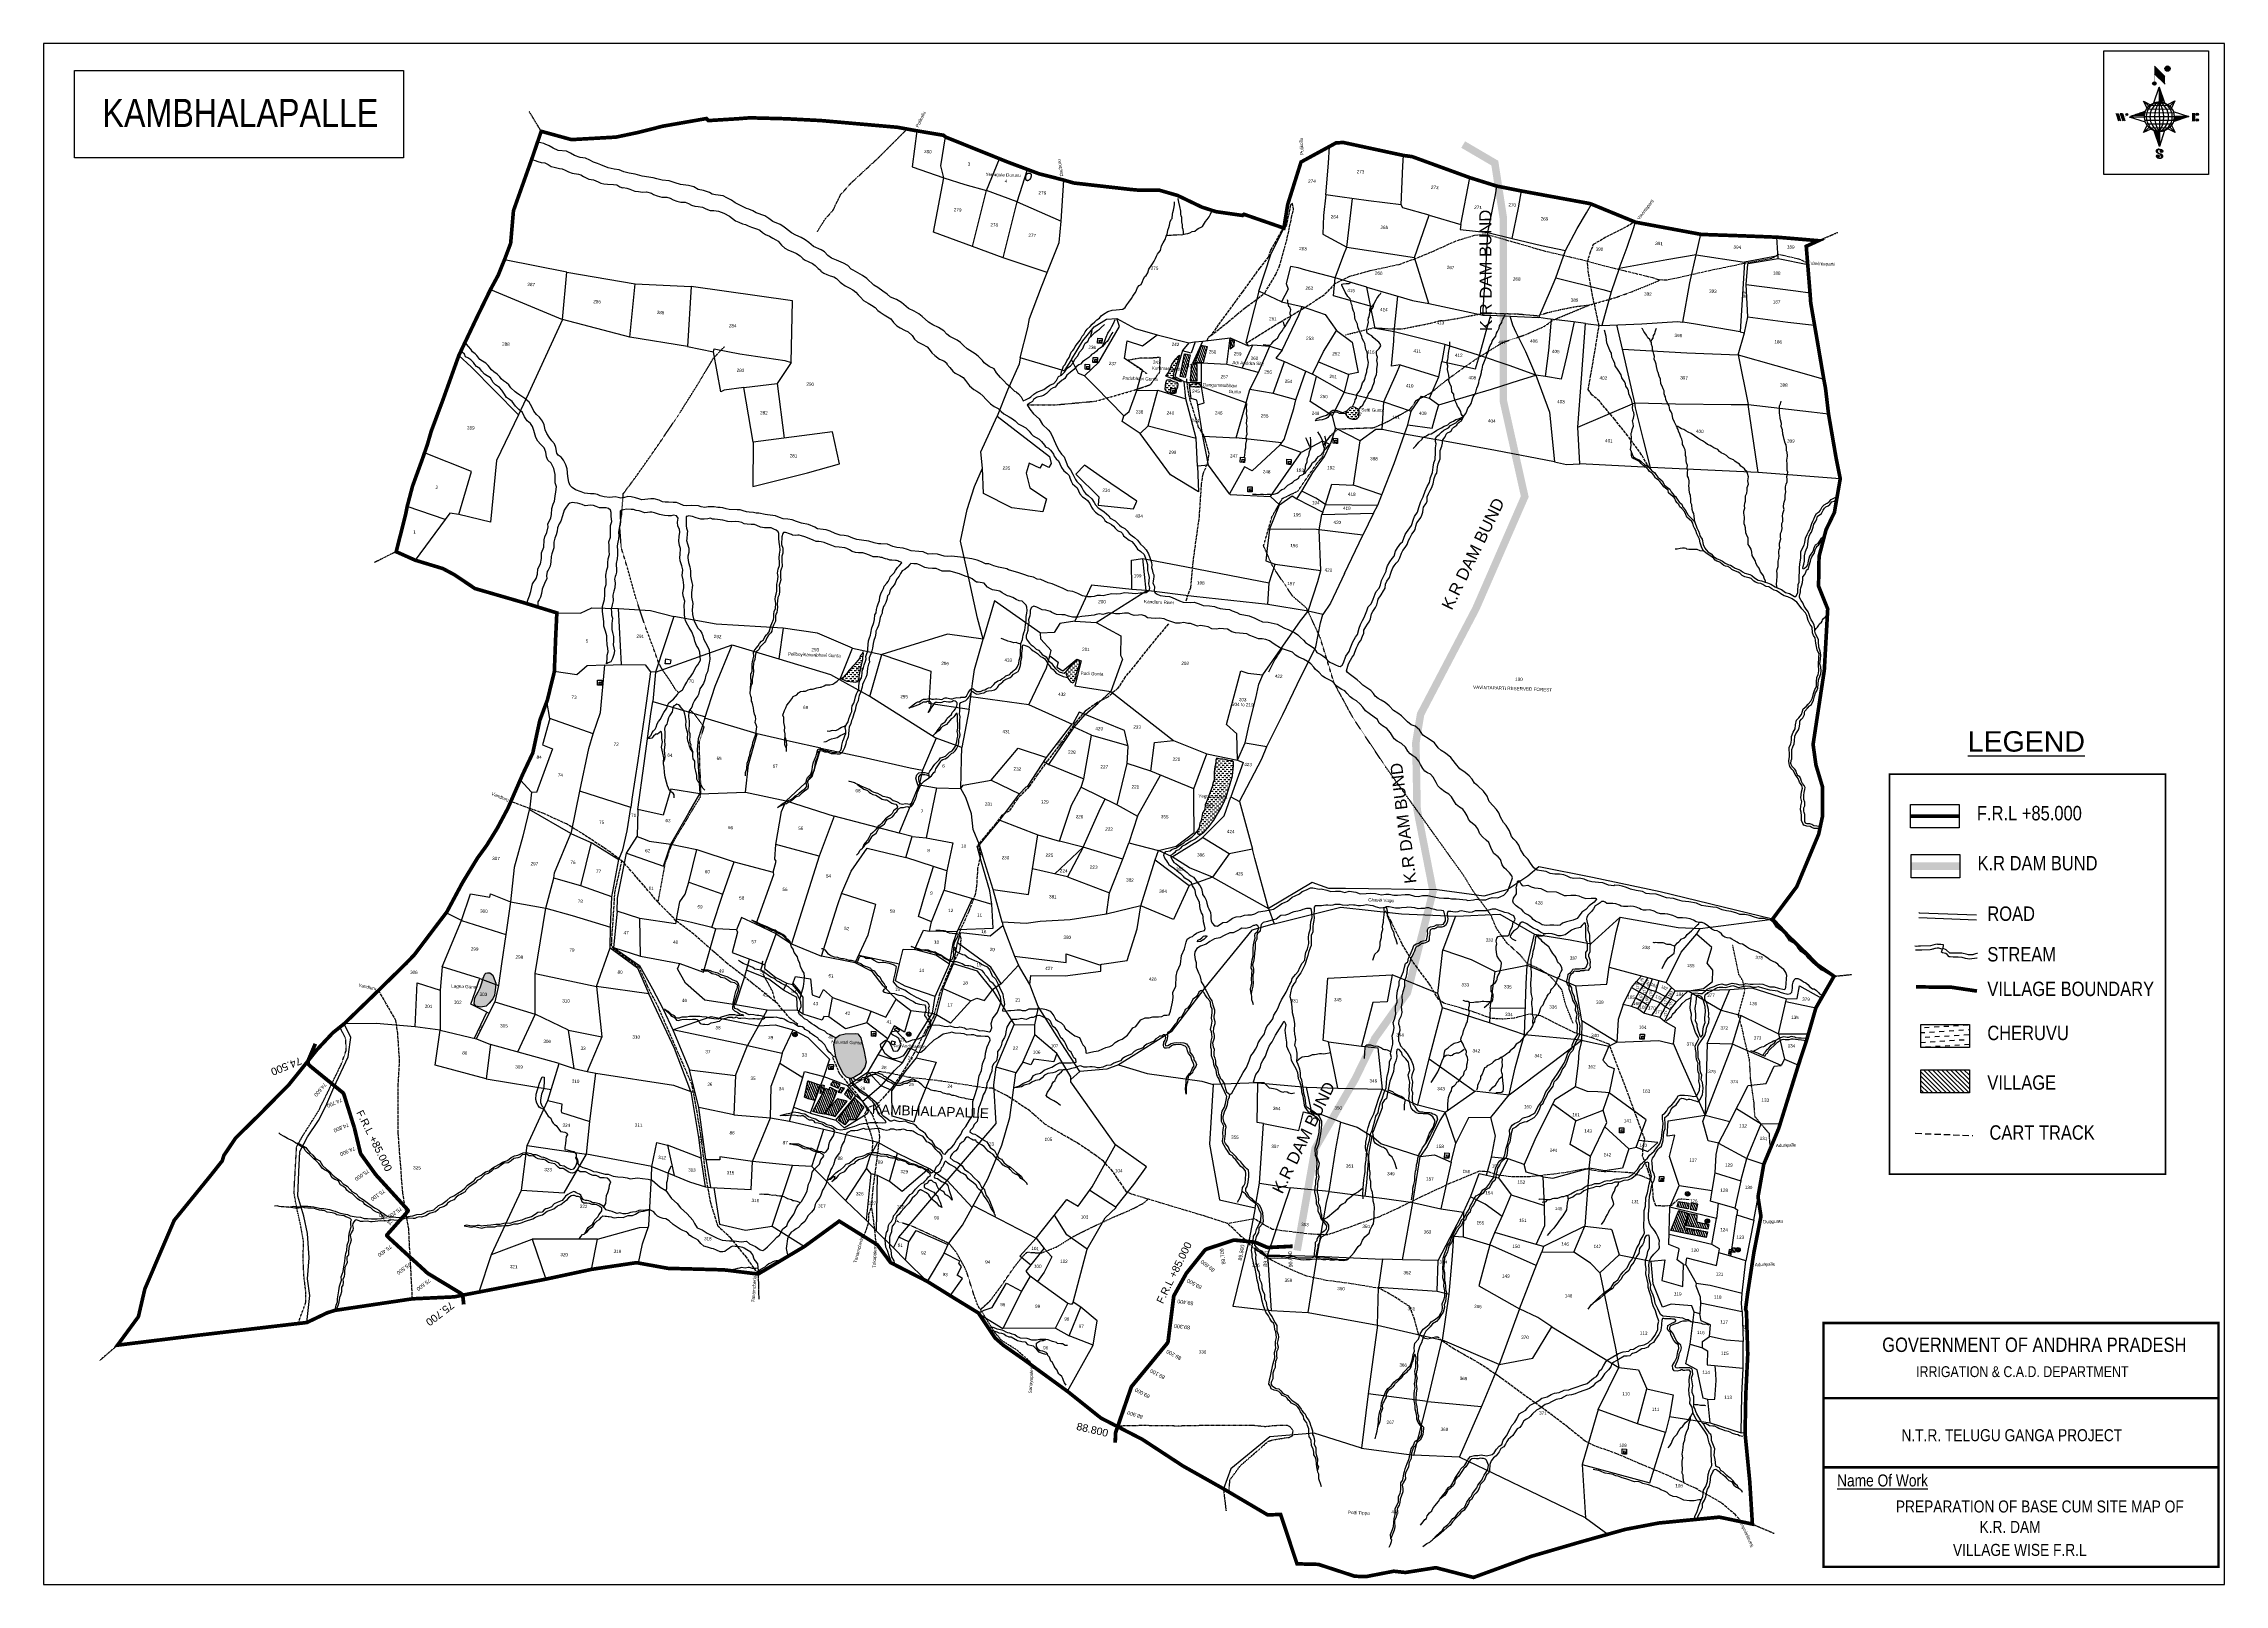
# Model space of a CAD drawing. Header units: inches. Extents: x 346063 to 354760, y 1581753 to 1587896.
import ezdxf
from ezdxf.enums import TextEntityAlignment as Align

# ---------------------------------------------------------------- set-up
doc = ezdxf.new("R2010")
doc.units = ezdxf.units.IN
doc.header["$MEASUREMENT"] = 0
for name, pattern in [('ACAD_ISO02W100', [15, 12, -3]), ('ACAD_ISO03W100', [30, 12, -18]), ('ACAD_ISO07W100', [3, 0, -3]), ('BORDER', [1.75, 0.5, -0.25, 0.5, -0.25, 0, -0.25]), ('DASHED', [0.75, 0.5, -0.25])]:
    doc.linetypes.add(name, pattern=pattern)
for name, color, linetype in [('AQUADUCT', 1, 'Continuous'), ('BLOCK', 7, 'Continuous'), ('bord', 1, 'Continuous'), ('C LINE COO', 6, 'Continuous'), ('CARTTRACK', 30, 'ACAD_ISO02W100'), ('FRAME 025', 7, 'Continuous'), ('NALA', 4, 'Continuous'), ('ROUND WELL', 5, 'Continuous'), ('SQUAREWELL', 5, 'Continuous'), ('STREAM', 4, 'Continuous'), ('SURVEY_BND', 7, 'Continuous'), ('SURVEY_NO', 7, 'Continuous'), ('TABLE', 7, 'Continuous'), ('Tank', 17, 'Continuous'), ('TITLEBLOCK', 7, 'Continuous'), ('VILLAGE BOUNDARY', 6, 'Continuous'), ('VILLAGE_AREA', 1, 'Continuous'), ('WATER_BODY', 4, 'Continuous')]:
    doc.layers.add(name, color=color, linetype=linetype)
for name, color, linetype, lineweight in [('FOOTPATH', 150, 'ACAD_ISO07W100', 30), ('ROAD', 1, 'Continuous', 25), ('VILL_BOUNDARY', 6, 'BORDER', 30)]:
    doc.layers.add(name, color=color, linetype=linetype, lineweight=lineweight)
doc.styles.add('A', font='arial.ttf')
doc.styles.add('ARIALN', font='ARIALN.TTF')
doc.styles.get("Standard").update_dxf_attribs({"font": 'arial.ttf'})
pattern_1 = [(267.297113149, (-8720374.938, 50637915.138), (10.5367255337, -0.497431438), [])]
pattern_2 = [(357.297113149, (-8720374.938, 50637915.138), (0.497431438, 10.5367255337), [])]
pattern_3 = [(357.97328, (343965.363, 1583607.651), (8.4171, 7.841737), [8.134507, -8.134507])]
pattern_4 = [(112.97328, (343965.363, 1583607.651), (-7.489335, -3.1749125), [])]

# ---------------------------------------------------------------- blocks, each defined once
blk = doc.blocks.new('*X4')
at = {"color": 0, "linetype": 'Continuous'}
for p, q in [((6321.6, 240.5), (6322.3, 241.2)), ((6321.6, 240.3), (6322.3, 241)), ((6321.6, 240.1), (6322.3, 240.8)), ((6321.6, 239.9), (6322.4, 240.7)), ((6321.6, 239.8), (6322.4, 240.6)), ((6321.6, 239.6), (6322.5, 240.5)), ((6321.6, 239.4), (6322.5, 240.3)), ((6321.6, 239.2), (6322.6, 240.2)), ((6321.7, 239.1), (6322.6, 240.1)), ((6321.8, 240.8), (6322.4, 241.4)), ((6321.8, 239), (6322.7, 240)), ((6321.8, 239), (6322.8, 239.9)), ((6321.9, 238.9), (6322.9, 239.8)), ((6322, 238.8), (6323, 239.7)), ((6322.1, 241.3), (6322.4, 241.6)), ((6322.1, 238.7), (6323.1, 239.6)), ((6322.2, 238.6), (6323.1, 239.6)), ((6322.3, 238.5), (6323.2, 239.5)), ((6322.4, 238.5), (6323.3, 239.4)), ((6322.5, 238.4), (6323.4, 239.3)), ((6322.7, 238.4), (6323.6, 239.3)), ((6322.8, 238.3), (6323.7, 239.2)), ((6322.9, 238.3), (6323.8, 239.1)), ((6323.1, 238.2), (6323.9, 239.1)), ((6323.2, 238.2), (6324, 239)), ((6323.3, 238.2), (6324.2, 239)), ((6323.5, 238.1), (6324.3, 238.9)), ((6323.7, 238.1), (6324.4, 238.9)), ((6323.8, 238.1), (6324.6, 238.8)), ((6324.1, 238.2), (6324.7, 238.8)), ((6324.3, 238.3), (6324.9, 238.8)), ((6324.6, 238.3), (6325.1, 238.8)), ((6324.8, 238.4), (6325.2, 238.8)), ((6325.1, 238.5), (6325.4, 238.8)), ((6325.4, 238.6), (6325.6, 238.8))]:
    blk.add_line(p, q, dxfattribs=at)
blk = doc.blocks.new('*X3')
at = {"color": 0, "linetype": 'Continuous'}
for p, q in [((6324.4, 240.3), (6324.5, 240.4)), ((6324.6, 240.3), (6324.8, 240.5)), ((6324.7, 240.2), (6325, 240.5)), ((6324.8, 240.2), (6325.2, 240.6)), ((6325, 240.1), (6325.5, 240.6)), ((6325.1, 240.1), (6325.6, 240.6)), ((6325.2, 240), (6325.8, 240.6)), ((6325.3, 240), (6326, 240.6)), ((6325.4, 239.9), (6326.1, 240.6)), ((6325.5, 239.8), (6326.2, 240.5)), ((6325.6, 239.8), (6326.3, 240.5)), ((6325.7, 239.7), (6326.5, 240.4)), ((6325.9, 239.6), (6326.6, 240.3)), ((6326, 239.5), (6326.7, 240.3)), ((6326, 239.4), (6326.8, 240.2)), ((6326.1, 239.3), (6327, 240.2)), ((6326.2, 239.3), (6327.1, 240.1)), ((6326.3, 239.2), (6327.1, 240)), ((6326.4, 239.1), (6327.2, 239.9)), ((6326.5, 239), (6327.3, 239.8)), ((6326.5, 238.9), (6327.4, 239.7)), ((6326.6, 238.8), (6327.5, 239.6)), ((6326.7, 238.7), (6327.5, 239.5)), ((6326.8, 238.6), (6327.6, 239.4)), ((6326.8, 238.5), (6327.7, 239.3)), ((6326.8, 236.5), (6327.4, 237)), ((6326.9, 238.3), (6327.8, 239.2)), ((6326.9, 238.2), (6327.9, 239.1)), ((6326.9, 236.8), (6327.6, 237.4)), ((6327, 238.1), (6327.8, 239)), ((6327, 237.9), (6327.8, 238.8)), ((6327, 237.8), (6327.8, 238.6)), ((6327, 237.6), (6327.8, 238.4)), ((6327, 237.4), (6327.8, 238.2)), ((6327, 237.3), (6327.8, 238)), ((6327, 237.1), (6327.8, 237.9))]:
    blk.add_line(p, q, dxfattribs=at)
blk = doc.blocks.new('H')
at = {"layer": 'bord', "extrusion": (0.000427885, 0.004792, 0.999988)}
h = blk.add_hatch(dxfattribs=at)
h.set_pattern_fill('LINE', color=8, scale=84.387686, angle=-2.7029, style=0)
h.set_pattern_definition(pattern_2)
h.paths.add_polyline_path([(-492, 786, -0.090992), (-448, 775), (-486, 912)])
h = blk.add_hatch(dxfattribs=at)
h.set_pattern_fill('LINE', color=8, scale=84.387686, angle=-92.7029, style=0)
h.set_pattern_definition(pattern_1)
h.paths.add_polyline_path([(-625, 665, -0.090992), (-615, 710), (-751, 671)])
h = blk.add_hatch(dxfattribs=at)
h.set_pattern_fill('LINE', color=8, scale=84.387686, angle=-92.7029, style=0)
h.set_pattern_definition(pattern_1)
h.paths.add_polyline_path([(-246, 647), (-372, 653, -0.090992), (-382, 609)])
h = blk.add_hatch(dxfattribs=at)
h.set_pattern_fill('LINE', color=8, scale=84.387686, angle=-2.7029, style=0)
h.set_pattern_definition(pattern_2)
h.paths.add_polyline_path([(-504, 533, -0.090992), (-549, 543), (-510, 406)])
for p, q in [((-519, 1020, -1217), (-435, 927, -1216)), ((-516, 1087, -1217), (-432, 994, -1217)), ((-627, 794, -1216), (-567, 760, -1216)), ((-627, 794, -1216), (-584, 747, -1215)), ((-599, 731, -1215), (-627, 794, -1216)), ((-538, 774, -1216), (-487, 906, -1216)), ((-487, 906, -1216), (-493, 780, -1216)), ((-487, 906, -1216), (-448, 769, -1216)), ((-421, 753, -1216), (-359, 781, -1216)), ((-359, 781, -1216), (-405, 739, -1216)), ((-359, 781, -1216), (-392, 721, -1215)), ((-865, 701, -1215), (-847, 638, -1215)), ((-847, 700, -1215), (-829, 637, -1215)), ((-829, 699, -1215), (-811, 636, -1215)), ((-829, 699, -1215), (-811, 698, -1215)), ((-811, 698, -1215), (-794, 635, -1215)), ((-752, 665, -1215), (-615, 704, -1215)), ((-752, 665, -1215), (-625, 659, -1215)), ((-619, 614, -1215), (-752, 665, -1215)), ((-639, 526, -1214), (-606, 585, -1215)), ((-639, 526, -1214), (-593, 568, -1215)), ((-371, 513, -1214), (-414, 560, -1215)), ((-399, 576, -1215), (-371, 513, -1214)), ((-246, 641, -1215), (-383, 603, -1215)), ((-379, 693, -1215), (-246, 641, -1215)), ((-373, 647, -1215), (-246, 641, -1215)), ((-213, 669, -1215), (-217, 601, -1215)), ((-197, 600, -1215), (-194, 668, -1215)), ((-577, 553, -1215), (-639, 526, -1214)), ((-511, 400, -1214), (-549, 537, -1214)), ((-460, 533, -1215), (-511, 400, -1214)), ((-505, 527, -1214), (-511, 400, -1214)), ((-371, 513, -1214), (-431, 546, -1215))]:
    blk.add_line(p, q, dxfattribs=at)
at = {"layer": 'bord', "color": 8, "linetype": 'ByBlock', "extrusion": (0.000427885, 0.004792, 0.999988)}
for p, q in [((-411, 744, -1216), (-578, 752, -1216)), ((-493, 780, -1216), (-505, 527, -1214)), ((-373, 647, -1215), (-625, 659, -1215)), ((-378, 616, -1215), (-623, 628, -1215)), ((-375, 679, -1215), (-620, 691, -1215)), ((-392, 585, -1215), (-611, 595, -1215)), ((-386, 711, -1215), (-605, 722, -1215)), ((-420, 555, -1215), (-587, 562, -1215))]:
    blk.add_line(p, q, dxfattribs=at)
at = {"layer": 'bord', "extrusion": (0.000427885, 0.004792, 0.999988), "elevation": -1212}
for points, const_width in [([(-530, 950, 1), (-520, 939, 1)], 14.8), ([(-414, 1073, 1), (-398, 1058, 1)], 22.3), ([(-776, 697, 1), (-769, 690, 1)], 8.9), ([(-180, 618, 1), (-173, 611, 1)], 9.79), ([(-178, 667, 1), (-171, 660, 1)], 9.79), ([(-525, 322, 1), (-533, 329, 1)], 11.1), ([(-490, 362, 1), (-498, 369, 1)], 11.1)]:
    blk.add_lwpolyline(points, format="xyb", close=True, dxfattribs=dict(at, const_width=const_width))
for points, const_width in [([(-522, 960), (-516, 1093)], 1.61), ([(-434, 933), (-428, 1066)], 1.61), ([(-870, 707), (-846, 706)], 0.642), ([(-829, 643), (-855, 644)], 0.642), ([(-829, 643), (-821, 678)], 0.642), ([(-811, 642), (-784, 641)], 0.642), ([(-793, 641), (-782, 694)], 0.642), ([(-177, 605), (-226, 607)], 0.706), ([(-223, 676), (-174, 673)], 0.706), ([(-195, 645), (-185, 644)], 0.706)]:
    blk.add_lwpolyline(points, dxfattribs=dict(at, const_width=const_width))
for points in [[(-537, 317), (-531, 310), (-520, 307), (-505, 307), (-494, 310), (-486, 318), (-487, 326), (-491, 333), (-494, 336), (-503, 341), (-522, 347), (-530, 352), (-534, 355), (-537, 363), (-537, 373), (-530, 381), (-520, 384), (-504, 384), (-493, 380), (-487, 373)], [(-522, 348), (-526, 354), (-528, 361), (-528, 371), (-526, 375), (-521, 381), (-515, 384)], [(-505, 307), (-499, 312), (-497, 319), (-497, 327), (-501, 335), (-509, 343)]]:
    blk.add_lwpolyline(points, dxfattribs=at)
at = {"layer": 'bord', "extrusion": (0.000427885, 0.004792, 0.999988)}
for centre, radius in [((-525, 944, -1212), 14.8), ((-406, 1065, -1212), 22.3), ((-498, 659, -1212), 127), ((-773, 694, -1212), 8.9), ((-177, 615, -1212), 9.79), ((-174, 663, -1212), 9.79), ((-529, 325, -1212), 11.1), ((-494, 365, -1212), 11.1)]:
    blk.add_circle(centre, radius, dxfattribs=at)
at = {"layer": 'bord', "color": 8, "linetype": 'ByBlock', "extrusion": (0.000427885, 0.004792, 0.999988)}
for centre, radius, start, end in [((-482, 658, -1212), 128, 94.9254, 259.6691), ((-437, 656, -1212), 141, 113.2864, 241.308), ((-316, 651, -1212), 222, 142.5892, 212.0053), ((-560, 662, -1212), 141, 293.2864, 61.308), ((-681, 668, -1212), 222, 322.5892, 32.0053), ((-515, 660, -1212), 128, 274.9254, 79.6691)]:
    blk.add_arc(centre, radius, start, end, dxfattribs=at)
at = {"layer": 'bord', "extrusion": (0.000427885, 0.004792, 0.999988)}
for points in [[(-516, 1093, -1212), (-431, 1000, -1212), (-519, 1026, -1212), (-434, 933, -1212)], [(-864, 707, -1212), (-846, 706, -1212), (-846, 644, -1212), (-829, 643, -1212)], [(-829, 705, -1212), (-811, 704, -1212), (-811, 642, -1212), (-793, 641, -1212)], [(-193, 674, -1212), (-197, 606, -1212), (-213, 675, -1212), (-216, 607, -1212)]]:
    blk.add_solid(points, dxfattribs=at)
at = {"layer": 'bord', "extrusion": (0.000427885, 0.004792, 0.999988), "xscale": 7.977342409717546, "yscale": 7.977342408231451, "zscale": 7.977342408476333, "rotation": 138.0840426661453}
for name, p in [('*X3', (38301, -31929, -1212)), ('*X4', (38314, -31951, -1212))]:
    blk.add_blockref(name, p, dxfattribs=at)

msp = doc.modelspace()

# ---------------------------------------------------------------- hatches: boundary and pattern name
at = {"layer": 'Tank'}
h = msp.add_hatch(dxfattribs=at)
h.set_pattern_fill('DASH', color=4, scale=155.195912, angle=3.54054, style=0)
h.set_pattern_definition([(3.5405362, (-3651282.076, -14686873.29), (18.164452831, 20.56047188), [19.399489047, -19.399489047])])
h.paths.add_polyline_path([(353743.2, 1583892.9), (353743.2, 1583985.6), (353549.3, 1583985.6), (353549.3, 1583892.9)])
at = {"layer": 'VILLAGE_AREA'}
h = msp.add_hatch(dxfattribs=at)
h.set_pattern_fill('ANSI31', color=256, scale=65.076057, angle=67.97328, style=0)
h.set_pattern_definition(pattern_4)
h.paths.add_polyline_path([(350704.1, 1586686.7), (350678.1, 1586692), (350653.4, 1586625.2), (350688.7, 1586625)])
h.paths.add_polyline_path([(350635.5, 1586655.1), (350612.5, 1586659.4), (350595.3, 1586568.7), (350614.8, 1586565.1)])
h.paths.add_polyline_path([(350663.6, 1586616.7), (350641.2, 1586617.2), (350635.4, 1586551.8), (350663.1, 1586551.4)])
h.paths.add_polyline_path([(350811.7, 1586712.6), (350798.1, 1586715.2), (350794.7, 1586679.1), (350810.2, 1586691.2)])
h.paths.add_polyline_path([(350478, 1586587.9), (350605.9, 1586583.4), (350606.8, 1586608.7), (350478.9, 1586613.2)], flags=9)
h.paths.add_polyline_path([(350608.8, 1586602.2), (350644.2, 1586600.9), (350644.9, 1586620.7), (350609.5, 1586622)], flags=9)
h = msp.add_hatch(dxfattribs=at)
h.set_pattern_fill('ANSI31', color=256, scale=102.119787, angle=89.82225, style=0)
h.set_pattern_definition([(134.8222507, (-134545.973, -708697.616), (-9.05415779, -8.998153735), [])])
h.paths.add_polyline_path([(353549.3, 1583804.9), (353549.3, 1583712.2), (353743.2, 1583712.2), (353743.2, 1583804.9)])
h = msp.add_hatch(dxfattribs=at)
h.set_pattern_fill('ANSI31', color=256, scale=65.076057, angle=67.97328, style=0)
h.set_pattern_definition(pattern_4)
h.paths.add_polyline_path([(349355.7, 1583767.6), (349337.6, 1583769.3), (349336.5, 1583755.1), (349355.9, 1583753)])
h.paths.add_polyline_path([(349270.3, 1583728.3), (349257.5, 1583707.2), (349280.2, 1583686.5), (349290.7, 1583705.4)])
h.paths.add_polyline_path([(349257.1, 1583731.6), (349242.9, 1583734.3), (349232.1, 1583714.8), (349243.4, 1583712.8)])
h.paths.add_polyline_path([(349239.5, 1583746.5), (349209.9, 1583758.3), (349201.1, 1583744.4), (349232.1, 1583731.9)])
h.paths.add_polyline_path([(349226.6, 1583721.2), (349198.3, 1583735.8), (349196, 1583724.8), (349181.3, 1583731.1), (349130.2, 1583637.9), (349153.1, 1583632.1), (349176.1, 1583628.1), (349212.9, 1583685.3)])
h.paths.add_polyline_path([(349157.7, 1583744.3), (349110.1, 1583761.2), (349097, 1583694.9), (349112, 1583689.3), (349139, 1583682.3)])
h.paths.add_polyline_path([(349175.6, 1583741.5), (349167.5, 1583744.6), (349159.3, 1583710.7), (349170.2, 1583710.9)])
h.paths.add_polyline_path([(349334, 1583655.6), (349298.6, 1583691.4), (349247.3, 1583631.8), (349232.3, 1583603.4), (349258.1, 1583585.4), (349274.3, 1583604.5), (349300.2, 1583605.6)])
h.paths.add_polyline_path([(349267.3, 1583679.9), (349228.9, 1583688.6), (349182.8, 1583638), (349181.5, 1583628.8), (349208.8, 1583621.9), (349219.5, 1583618.2), (349230.1, 1583633.1)])
h.paths.add_polyline_path([(349087.2, 1583694.7), (349264.4, 1583688.4), (349265.1, 1583707.9), (349087.9, 1583714.2)], flags=9)
h.paths.add_polyline_path([(349182.6, 1583704.5), (349208.4, 1583703.6), (349209.1, 1583723.4), (349183.3, 1583724.3)], flags=24)
h.paths.add_polyline_path([(349097.2, 1583720.5), (349123, 1583719.6), (349123.7, 1583739.4), (349097.9, 1583740.3)], flags=9)
h.paths.add_polyline_path([(349256.2, 1583612.9), (349282, 1583612), (349282.7, 1583631.8), (349256.9, 1583632.7)], flags=24)
h = msp.add_hatch(dxfattribs=at)
h.set_pattern_fill('ANSI31', color=256, scale=65.076057, angle=67.97328, style=0)
h.set_pattern_definition(pattern_4)
h.paths.add_polyline_path([(352619.4, 1583233.6), (352583.9, 1583243.7), (352551.7, 1583163.5), (352693.6, 1583136), (352698.9, 1583158.7), (352605.9, 1583176.4)])
h.paths.add_polyline_path([(352624.2, 1583273.5), (352583, 1583280), (352577.8, 1583257.7), (352618.1, 1583250.5), (352621, 1583250.2)])
h.paths.add_polyline_path([(352659.7, 1583269.1), (352633.1, 1583273), (352629.5, 1583249.2), (352654.4, 1583243.3)])
h.paths.add_polyline_path([(352655.3, 1583226.7), (352624.7, 1583231.3), (352613.9, 1583182.5), (352699.6, 1583169.8), (352703.9, 1583187.3), (352654.7, 1583198.3)])
h.paths.add_polyline_path([(352792.8, 1583086.6), (352784.9, 1583087.6), (352782.7, 1583070.2), (352790.1, 1583069.9)])
h.paths.add_polyline_path([(352809.3, 1583094.2), (352799.1, 1583095), (352795.3, 1583077.8), (352807.1, 1583076.4)])
h.paths.add_polyline_path([(352584.9, 1583158.5), (352672.8, 1583155.4), (352673.5, 1583175.8), (352585.6, 1583178.9)], flags=24)
h.paths.add_polyline_path([(352613.9, 1583177), (352649.3, 1583175.8), (352650, 1583195.6), (352614.6, 1583196.9)], flags=25)
at = {"layer": 'WATER_BODY'}
h = msp.add_hatch(dxfattribs=at)
h.set_pattern_fill('DASH', color=256, scale=65.076057, angle=-2.02672, style=0)
h.set_pattern_definition(pattern_3)
h.paths.add_polyline_path([(350585.8, 1586539.1), (350581.2, 1586545.6), (350573.7, 1586547.5), (350562.9, 1586550.9), (350556.7, 1586555.1), (350542.8, 1586555.3), (350538.5, 1586543.1), (350535.7, 1586518.7), (350538.8, 1586511.3), (350545.3, 1586506), (350557.4, 1586503.4), (350558.1, 1586521.4), (350575.2, 1586520.8), (350574.5, 1586502), (350578.2, 1586501.8), (350580.1, 1586513.8), (350584.7, 1586524.7)])
h.paths.add_polyline_path([(350568.6, 1586580.7), (350584.7, 1586625.8), (350592.3, 1586652.9), (350589.4, 1586650.8), (350578.5, 1586638.6), (350562.8, 1586616.7), (350548.8, 1586584.1), (350538.5, 1586570.3), (350570.1, 1586557.5), (350597.1, 1586547.8), (350599.2, 1586551.2), (350582.7, 1586556.6), (350567.3, 1586569.1)])
h.paths.add_polyline_path([(350676.2, 1586531.1), (350675.5, 1586535.8), (350670.8, 1586540.2), (350666.2, 1586540.4), (350656.7, 1586540.6), (350644.9, 1586539.9), (350637.7, 1586536.6), (350637.5, 1586531.4), (350641.3, 1586527.1), (350655.2, 1586525.8), (350672, 1586526.1), (350676, 1586527)])
h.paths.add_polyline_path([(350478, 1586587.9), (350605.9, 1586583.4), (350606.8, 1586608.7), (350478.9, 1586613.2)], flags=9)
h = msp.add_hatch(dxfattribs=at)
h.set_pattern_fill('DASH', color=256, scale=65.076057, angle=-2.02672, style=0)
h.set_pattern_definition(pattern_3)
h.paths.add_polyline_path([(351308.5, 1586432.4), (351301.1, 1586440.7), (351292.1, 1586446), (351284.7, 1586448.6), (351275.1, 1586446.9), (351266.2, 1586438.3), (351259.6, 1586431.7), (351256.7, 1586420), (351259.6, 1586412.8), (351264.3, 1586405.3), (351271.8, 1586401.6), (351284.3, 1586396.7), (351295.2, 1586397.2), (351301.8, 1586400.9), (351306.8, 1586406.3), (351308.5, 1586416.3)])
h.paths.add_polyline_path([(351285.9, 1586408.3), (351321.3, 1586407), (351322, 1586426.9), (351286.6, 1586428.1)], flags=9)
h = msp.add_hatch(dxfattribs=at)
h.set_pattern_fill('DASH', color=256, scale=65.076057, angle=-2.02672, style=0)
h.set_pattern_definition(pattern_3)
h.paths.add_polyline_path([(349318.5, 1585386.6), (349324.5, 1585417.4), (349329.5, 1585440.6), (349329.4, 1585448.9), (349332.3, 1585463.3), (349331, 1585470.9), (349325.6, 1585461.5), (349320.3, 1585456.2), (349316.5, 1585444.7), (349310.7, 1585436), (349303.6, 1585427.8), (349296.5, 1585420.1), (349289.5, 1585413.5), (349282.5, 1585403.8), (349274.6, 1585395.9), (349265.8, 1585384.8), (349259.5, 1585377.7), (349251.5, 1585368.6), (349244.6, 1585363.4), (349266.5, 1585353.9), (349291.3, 1585350.7), (349299.3, 1585349.9), (349309.6, 1585352.2), (349314.8, 1585360.7), (349315.1, 1585370.7)])
h.paths.add_polyline_path([(350185.9, 1585399.3), (350194.7, 1585423.2), (350193.2, 1585435.1), (350188.5, 1585435.9), (350179.3, 1585433.4), (350164, 1585418.6), (350140.8, 1585392.8), (350142.8, 1585380.6), (350149.2, 1585365.9), (350160.7, 1585349.5), (350169, 1585346.4), (350178.1, 1585364.9), (350178.9, 1585378.9)])
h.paths.add_polyline_path([(349296.7, 1585392.7), (349332.1, 1585391.5), (349332.8, 1585411.3), (349297.4, 1585412.6)], flags=9)
h = msp.add_hatch(dxfattribs=at)
h.set_pattern_fill('DASH', color=256, scale=65.076057, angle=-2.02672, style=0)
h.set_pattern_definition(pattern_3)
h.paths.add_polyline_path([(350755.4, 1584841.7), (350770.9, 1584872.8), (350782.1, 1584901.3), (350792.7, 1584935.5), (350804.7, 1584976.2), (350808.2, 1585016.1), (350807.7, 1585032.5), (350802.8, 1585036.3), (350787.8, 1585037.9), (350774.3, 1585041.6), (350765.5, 1585042.6), (350755.7, 1585043.3), (350746.6, 1585045.7), (350742, 1585047.3), (350738.3, 1585040.8), (350737.8, 1585030.6), (350733.3, 1585012.8), (350731.7, 1584991.9), (350730.6, 1584960.2), (350725.3, 1584946.6), (350723.2, 1584932.7), (350716.9, 1584915.7), (350707.8, 1584889.6), (350700.7, 1584872.8), (350695.8, 1584860.9), (350693.5, 1584841.7), (350685.1, 1584828.3), (350682.1, 1584811.9), (350679.5, 1584798.9), (350673.4, 1584787.2), (350671.2, 1584769.5), (350662.2, 1584755), (350665.9, 1584745.2), (350675.8, 1584741.2), (350689.4, 1584751.8), (350710.4, 1584773.6), (350730.3, 1584800), (350740.4, 1584818)])
h.paths.add_polyline_path([(350663.2, 1584881.4), (350783.3, 1584877.1), (350784.2, 1584902.9), (350664.1, 1584907.1)], flags=9)
h.paths.add_polyline_path([(350694.7, 1584848), (350730.1, 1584846.7), (350730.8, 1584866.6), (350695.4, 1584867.8)], flags=24)
h = msp.add_hatch(dxfattribs=at)
h.set_pattern_fill('DASH', color=256, scale=65.076057, angle=-2.02672, style=0)
h.set_pattern_definition(pattern_3)
h.paths.add_polyline_path([(347864.9, 1584132.2), (347865.7, 1584144.8), (347814.6, 1584163.4), (347811, 1584151.3), (347803.8, 1584131), (347795.7, 1584115.4), (347782, 1584091.1), (347780.6, 1584068.2), (347786.6, 1584058.6), (347807.2, 1584053.9), (347827.9, 1584058.3), (347839.8, 1584070.5), (347854, 1584087.4), (347861.2, 1584102.7)])
h.paths.add_polyline_path([(347854.4, 1584182.3), (347842.1, 1584191.4), (347833.8, 1584191.5), (347826.2, 1584189.8), (347822.9, 1584185.4), (347816.4, 1584169.6), (347814.6, 1584163.4), (347865.7, 1584144.8), (347866.1, 1584150.3), (347860.4, 1584167.5)])
h.paths.add_polyline_path([(349322.5, 1583931.9), (349310.7, 1583948), (349298.8, 1583949), (349259.5, 1583948.1), (349237.1, 1583943), (349220.6, 1583930.2), (349213.7, 1583905.1), (349222.8, 1583854.4), (349227.3, 1583840.9), (349232, 1583827.7), (349244.6, 1583803.3), (349252.2, 1583788), (349265.4, 1583775.5), (349276.3, 1583770.7), (349283.6, 1583770.3), (349298.6, 1583775.9), (349320.3, 1583790.3), (349338.2, 1583814.5), (349342.7, 1583834.7), (349334.8, 1583877.3)])
h.paths.add_polyline_path([(347797.8, 1584096), (347833.3, 1584094.8), (347834, 1584114.6), (347798.5, 1584115.8)], flags=24)
h.paths.add_polyline_path([(349200.7, 1583906.2), (349327.8, 1583901.7), (349328.5, 1583922.1), (349201.4, 1583926.6)], flags=9)

# ---------------------------------------------------------------- linework, layer by layer
at = {"layer": 'BLOCK', "color": 5, "const_width": 30}
for points in [[(351062, 1583084), (351133.9, 1583491.5), (351294.2, 1583769), (351372.6, 1583930.7), (351501.7, 1584112.4), (351604.2, 1584516.4), (351540.4, 1584842.4), (351535.4, 1585107.8), (351554.3, 1585222.2), (351774.9, 1585643.2), (351969.7, 1586089.8), (351884.3, 1586471.5), (351884.5, 1587198.7), (351850.3, 1587419.4), (351724.2, 1587493.3)], [(353704.2, 1584616.1), (353510.3, 1584616.1)]]:
    msp.add_lwpolyline(points, dxfattribs=at)
at = {"layer": 'BLOCK', "color": 1, "const_width": 15}
msp.add_lwpolyline([(353701.6, 1584815.5), (353507.7, 1584815.5)], dxfattribs=at)
for points in [[(347738.3, 1582869.3), (347735.1, 1582899.2, 0.233834), (347725.5, 1582914.1), (347596.7, 1582992, -0.049424), (347593.5, 1582994.3), (347433.6, 1583140.7, -0.409979), (347433.3, 1583147.7), (347515, 1583239.6, 0.3834), (347515, 1583246.3), (347388.7, 1583385.2, -0.027779), (347387.3, 1583386.9), (347329.5, 1583466.8, -0.097635), (347326.2, 1583473.8), (347302.2, 1583573.4, 0.016679), (347301.8, 1583574.6), (347260.8, 1583705.3, 0.146741), (347254.4, 1583714.8), (347124.7, 1583820.5, -0.334922), (347119, 1583843.9), (347146.6, 1583908.2)], [(351044, 1583101), (350948.6, 1583096.2, -0.114205), (350939.7, 1583097.8), (350897.8, 1583115.8, 0.074991), (350892, 1583117.3), (350814.3, 1583125.5, 0.107218), (350805.9, 1583124.6), (350701.6, 1583089.9, 0.144571), (350692.3, 1583083.4), (350621, 1582994.3, 0.041935), (350619.2, 1582991.5), (350571.9, 1582906.4, 0.096147), (350569.5, 1582899.1), (350547.7, 1582723.8, -0.142459), (350543.3, 1582713.5), (350403.3, 1582543.8, 0.089781), (350399.8, 1582537.6), (350339, 1582360.8, 0.072728), (350337.9, 1582355.1), (350336.4, 1582318)]]:
    msp.add_lwpolyline(points, format="xyb", dxfattribs=at)
at = {"layer": 'BLOCK', "color": 2}
for p in [(347120.2, 1583825.7), (347196.8, 1583761.7), (347265, 1583691.8), (347295, 1583596.4), (347320, 1583499.6), (347368, 1583413.6), (347432.3, 1583337.2), (347499.6, 1583263.2), (347468.6, 1583187.4), (347462.4, 1583114.3), (350751.7, 1583106.6), (350848.5, 1583121.9), (350944.1, 1583096.5), (347536.2, 1583046.8), (350670, 1583055.5), (347612.4, 1582982.5), (347698, 1582930.8), (350610.3, 1582975.6), (350567.9, 1582886.1), (350555.6, 1582786.8), (350527.3, 1582694.1), (350463.7, 1582617), (350400.6, 1582539.5), (350367.9, 1582444.9), (350337.7, 1582349.9)]:
    msp.add_point(p, dxfattribs=at)
at = {"layer": 'C LINE COO', "color": 0}
msp.add_lwpolyline([(346063, 1581753.1), (354759.8, 1581753.1), (354759.8, 1587895.7), (346063, 1587895.7), (346063, 1581753.1)], dxfattribs=at)
msp.add_lwpolyline([(346186.1, 1587788.4), (347498.5, 1587788.4), (347498.5, 1587440), (346186.1, 1587440)], close=True, dxfattribs=at)
at = {"layer": 'CARTTRACK'}
for points in [[(350717.6, 1586731.6), (350775.8, 1586777.5), (350851.1, 1586840.2), (350905.6, 1586879.8), (350934.1, 1586903.2), (350976.6, 1586975.1), (350990.9, 1587006.3), (351019.5, 1587107.1), (351039.9, 1587202.6), (351047.4, 1587234.2), (351044, 1587257.7), (351035.7, 1587252), (351018.4, 1587169), (350998.9, 1587147.6), (350955.8, 1587071.3), (350947.2, 1587045.3), (350911.7, 1587000.3), (350843.7, 1586906.1), (350747.2, 1586774.3), (350717.6, 1586731.6), (350705.7, 1586722), (350700.6, 1586708.2)], [(352466.5, 1586204.1), (352435.5, 1586256.8), (352380.9, 1586332.1), (352328.5, 1586397.1), (352298.7, 1586432.7), (352267.3, 1586470.9), (352237.1, 1586495.6), (352222.5, 1586517.1), (352232.3, 1586569.4), (352253.2, 1586691.4), (352266.1, 1586772.1), (352240.1, 1586890.3), (352224.4, 1586979.7), (352219.9, 1587025.7), (352230.8, 1587061.2), (352244.3, 1587095.9), (352296.6, 1587127.2), (352362.9, 1587159.4), (352406.6, 1587185.7)], [(353097.7, 1587021.1), (353070.2, 1587034.3), (352998.6, 1587051.1), (352982.3, 1587054.6), (352968, 1587046.9), (352954, 1587038.7), (352845, 1587018.8), (352712.2, 1586991.5), (352582.8, 1586962.1), (352535.1, 1586952.2), (352502.6, 1586953.9), (352480.8, 1586961.7), (352288.6, 1587008.4), (352187.7, 1587035.5), (352052.2, 1587067), (351903.4, 1587110.1), (351812.1, 1587135.5), (351768.6, 1587130.3), (351694.5, 1587108), (351606.5, 1587068.2), (351534.4, 1587038.2), (351467.4, 1587014.4), (351352, 1586989.2), (351271.2, 1586967.4), (351211.9, 1586938.2), (351169.4, 1586892.7), (351082.1, 1586836), (350992.6, 1586783.3), (350863.2, 1586703.2)], [(350619, 1585674.3), (350638, 1585727.8), (350646.7, 1585825.4), (350672.1, 1586008.8), (350680.5, 1586137.4), (350687.2, 1586180), (350706.4, 1586228.1), (350710.9, 1586260.5), (350696.8, 1586315.4), (350689.9, 1586334.6), (350669.2, 1586365.9), (350636, 1586471.5), (350626.3, 1586519.5), (350621.6, 1586558.9)], [(350549, 1585582.9), (350476.5, 1585495.3), (350426.2, 1585431.9), (350376.4, 1585370.9), (350346.2, 1585325.2), (350307.5, 1585290.2), (350261.9, 1585266.8), (350216.1, 1585234), (350178.5, 1585190.2), (350119.2, 1585105.2), (350065.7, 1585036.1), (350025.4, 1584980.6), (349993.3, 1584933.9), (349946.6, 1584885), (349913.3, 1584836.3), (349883, 1584817.5), (349859.8, 1584786.5), (349790.4, 1584702.8), (349799.3, 1584658), (349787.4, 1584607.5), (349783.9, 1584539.8), (349778.5, 1584503.5), (349752.4, 1584435.7), (349714.7, 1584352.9), (349721, 1584324.1), (349717.2, 1584279.6), (349684.3, 1584225.2), (349636.8, 1584110.1), (349612.5, 1584018.3), (349577.7, 1583956.3), (349534, 1583868.9), (349487.1, 1583792.2), (349446, 1583732.8), (349393, 1583673), (349349.3, 1583652.2), (349335, 1583624), (349360.4, 1583552.6), (349368.9, 1583520.9), (349366.5, 1583479.5)], [(349070.6, 1583985.4), (349040.6, 1584008.5), (348989.6, 1584068.3), (348956.9, 1584095), (348888.3, 1584150.3), (348842.5, 1584187.7), (348788.5, 1584228.8), (348736.9, 1584274), (348655.8, 1584344.9), (348586.1, 1584397.7), (348513.4, 1584472.7), (348426.2, 1584574.1), (348373.3, 1584634.3), (348320.2, 1584674.2), (348207.3, 1584748.8), (348148.4, 1584784.7), (348057.3, 1584826), (347926.2, 1584874.3)], [(348912.5, 1582990.3), (348867.1, 1583055.7), (348839.1, 1583089.9), (348803.4, 1583133.8), (348752.5, 1583180.2), (348723.8, 1583274.2), (348704.1, 1583383.2), (348684.3, 1583543.8), (348665.9, 1583654.5), (348649, 1583744.9), (348594.7, 1583869.8), (348516, 1584049.9), (348471.8, 1584138.3), (348438, 1584211.8), (348337, 1584285.8), (348328, 1584299.5), (348328.8, 1584323.3), (348337.5, 1584446.7), (348340.9, 1584510.6), (348369.3, 1584637.2)], [(352625.6, 1583286.3), (352593, 1583289.2), (352580.4, 1583287), (352554.6, 1583263), (352527.5, 1583260.7), (352492.2, 1583262.8), (352483.3, 1583289), (352478.5, 1583349.8), (352462.3, 1583402), (352439.7, 1583460.6), (352440.3, 1583487.9), (352448.4, 1583527.2), (352415.9, 1583616.4), (352352.1, 1583787.1), (352306.1, 1583906.7), (352238, 1583931.9), (352169.2, 1583952), (352074, 1583999.4), (352032.7, 1584019.5), (351988.7, 1584026.3), (351927, 1584010.5), (351880.2, 1584006.2), (351836, 1584009.6), (351771.2, 1584033.3), (351700, 1584055.3), (351646.9, 1584070.3), (351625.2, 1584085.8), (351588.2, 1584148.8), (351540.6, 1584211.9), (351518.5, 1584243.1), (351480.2, 1584305.9), (351437.8, 1584394.3), (351414.5, 1584438.6)], [(347533.9, 1582891.5), (347518.9, 1583170), (347495.1, 1583315.6), (347476.9, 1583553.6), (347476.8, 1583739.6), (347482.5, 1583837), (347475.7, 1583947.5), (347467.8, 1584001.5), (347428, 1584070.7), (347398.8, 1584121.4)], [(352474.2, 1583363.7), (352463.3, 1583370.2), (352437.4, 1583380.1), (352396, 1583393.6), (352308, 1583399.2), (352286.1, 1583397.3), (352237.1, 1583404.1), (352212, 1583409.4), (352139.8, 1583395.9), (352086, 1583388.8), (351991.4, 1583378), (351915.5, 1583377.6), (351864.5, 1583384.5), (351823.1, 1583398.2), (351809.4, 1583399.5), (351787.9, 1583399.8), (351672.9, 1583352), (351556.4, 1583298.1), (351468.3, 1583254.3), (351390, 1583218.8), (351311.3, 1583191.4), (351183.1, 1583146.3), (351116, 1583149.2), (351015.4, 1583161), (350963.5, 1583168.4), (350945.1, 1583178.1), (350890.8, 1583210.3), (350784.7, 1583191.4), (350698.4, 1583219.7), (350548.4, 1583264.5), (350401.2, 1583309), (350381.8, 1583318.2), (350361.2, 1583348.2), (350326.5, 1583399.5), (350289.8, 1583439.8), (350259.5, 1583462.6), (350193.1, 1583508.2), (350056.2, 1583587.2), (349996.3, 1583640.3), (349903.1, 1583702.6), (349845.3, 1583730.8), (349829.5, 1583730.7), (349779.3, 1583738.1), (349640.9, 1583759.8), (349513.8, 1583774.3), (349436.3, 1583791.1), (349396.3, 1583797.2), (349326.3, 1583763.9), (349281.4, 1583738.8), (349238.2, 1583787.8), (349210.2, 1583853.2)], [(349383.9, 1583109.2), (349372.4, 1583212.8), (349364.9, 1583257.6), (349371, 1583330.7), (349383.4, 1583423.1), (349397.9, 1583536.4), (349394.9, 1583560.6), (349366.6, 1583629), (349366.6, 1583629), (349366.6, 1583629), (349313.8, 1583699.9), (349281.4, 1583738.8)], [(349332.2, 1583141.3), (349344.5, 1583167.1), (349353.1, 1583196.8), (349354.2, 1583228.9), (349364.9, 1583257.6)], [(352834, 1582002.6), (352809.6, 1582030.6), (352752.1, 1582079.6), (352652.7, 1582135), (352541.5, 1582186.9), (352429, 1582234.2), (352337, 1582273.9), (352248.5, 1582305.1), (352211.2, 1582323.5), (352129.4, 1582389.1), (352045.6, 1582452.1), (351972, 1582504.6), (351863.2, 1582584.1), (351787.4, 1582634.9), (351688.4, 1582691), (351639.1, 1582724), (351623.6, 1582739.1), (351613.7, 1582738.7), (351584.2, 1582731.2), (351571.8, 1582733.3), (351546.4, 1582750.7), (351531.2, 1582806.6), (351511.5, 1582860.3), (351444.2, 1582902.9), (351391.1, 1582932.8), (351276.9, 1582951.8), (351177.8, 1582965.1), (351100.7, 1582981.3), (351021.7, 1583015.1), (350959.1, 1583045), (350898.2, 1583085.5), (350839.4, 1583140.6), (350784.7, 1583191.4)]]:
    msp.add_lwpolyline(points, dxfattribs=at)
at = {"layer": 'FOOTPATH', "ltscale": 0.002}
for points in [[(349149.1, 1587147.1), (349179.2, 1587195.2), (349211.9, 1587232.5), (349241.6, 1587293.6), (349284, 1587340.8), (349384.9, 1587434), (349506.7, 1587555.1)], [(352162.4, 1583990.7), (352131.7, 1584067.6), (352118, 1584123.4), (352082.5, 1584165.7), (352054, 1584190.9), (352025.1, 1584207.7), (351980.1, 1584227.7), (351950.1, 1584263.5), (351898, 1584310.4), (351857.8, 1584366.7), (351834.2, 1584422.5), (351766.4, 1584513.6), (351725.3, 1584580.5), (351412.7, 1585015.4), (351285.8, 1585206.4), (351209.5, 1585346.6), (351153.8, 1585528.3), (351099.7, 1585645), (351044.6, 1585692.3), (350965.1, 1585810), (350928.3, 1585893.5), (350961.7, 1586009.3), (351003.2, 1586082.5), (351065.1, 1586112.2), (351142.1, 1586223.3), (351164.5, 1586250.3), (351178.4, 1586309.8), (351203.1, 1586340.5), (351225.8, 1586359.6), (351367.6, 1586364.7), (351417, 1586386.1), (351513.3, 1586438.5), (351537.4, 1586473.7), (351594.8, 1586503.1), (351639.7, 1586540.2), (351701.2, 1586586.3), (351775.4, 1586637.8), (351843.8, 1586681.1), (351881.8, 1586704.4), (351971.3, 1586734.9), (352047.1, 1586768.1), (352085.6, 1586794.9), (352181.1, 1586834.7), (352228.8, 1586854), (352332.1, 1586883.5), (352389.1, 1586903.6), (352494.3, 1586946.5), (352509, 1586953.6)], [(351254.5, 1586734.5), (351366.6, 1586762.8), (351441, 1586758.1), (351485.9, 1586759.2), (351599.2, 1586782.3), (351633.1, 1586791.8), (351646.5, 1586791.4), (351698, 1586799.4), (351798, 1586819.6), (351826.5, 1586821.2), (351942.7, 1586818), (352023, 1586810.8), (352058.1, 1586822.9), (352120.6, 1586837.1), (352176.1, 1586848), (352228.8, 1586854)], [(348595.5, 1585308.3), (348584.2, 1585318.2), (348556.8, 1585362.8), (348535.3, 1585391.7), (348516.4, 1585425.8), (348492.6, 1585492.2), (348462.8, 1585572), (348425.8, 1585682.2), (348390.7, 1585808), (348366.9, 1585885.8), (348360.6, 1585970.8), (348368.3, 1586016), (348374.5, 1586101.3), (348418.6, 1586159.9), (348482.4, 1586250.4), (348528.6, 1586317.1), (348601.3, 1586425), (348678.9, 1586548.9), (348734.2, 1586641.7), (348777.8, 1586687.5)], [(349985.8, 1586455), (350096.3, 1586455.4), (350260, 1586470.6), (350409.5, 1586513.4), (350449.4, 1586526.8), (350476.9, 1586536.3), (350513.7, 1586585.4), (350516.4, 1586645), (350488, 1586642.3), (350431.9, 1586641.2), (350387.3, 1586632.9), (350461.2, 1586581.1)], [(348513.4, 1584472.7), (348523.7, 1584527.7), (348541.8, 1584626.8), (348567.4, 1584700.7), (348620.1, 1584789.1), (348658, 1584853.2), (348683, 1584892.8), (348684.2, 1584942.9), (348680.6, 1585004.1), (348678.1, 1585111.6), (348697.4, 1585171.6), (348659.7, 1585221.3), (348640.7, 1585239.7)], [(352952.7, 1583499.4), (352947.2, 1583509.7), (352945.4, 1583550.5), (352937.5, 1583558.6), (352887.6, 1583618.1), (352883.8, 1583677.1), (352870.9, 1583763.2), (352866, 1583846.3), (352849.1, 1583912.5), (352837, 1583969.9), (352821.4, 1584022.7), (352847.9, 1584119.5), (352838.6, 1584160.6), (352823.8, 1584184.1), (352798.8, 1584303.8)], [(348982.4, 1584074.2), (348969.6, 1584118), (348933, 1584185.3)], [(347077.6, 1582793), (347108.4, 1582876), (347109.3, 1582912.7), (347101.4, 1582980.2), (347097.9, 1583045.4), (347099.4, 1583121.6), (347085.5, 1583196.4), (347074, 1583247.1), (347061.5, 1583314.7), (347067.9, 1583425.4), (347071.7, 1583496.6), (347096.9, 1583541.9), (347159.5, 1583640.8), (347204.1, 1583731.5), (347250.5, 1583827.6), (347269.8, 1583882), (347267.8, 1583929.1), (347244.5, 1583974.5)], [(349799.1, 1582848.4), (349838.3, 1582884.1), (349883.6, 1582945.2), (349933.5, 1583017.6), (349965.5, 1583058.6), (349985.3, 1583077.5), (350040.7, 1583073.9), (350100.4, 1583097.3), (350172.2, 1583141.5), (350250.1, 1583180.2), (350325.4, 1583215.4), (350397.1, 1583245.9), (350449.2, 1583272.8), (350467.6, 1583288.9)], [(350005.3, 1582625.1), (349997, 1582640.8), (349944.8, 1582686.8), (349883.9, 1582725.1), (349856.8, 1582756.8), (349811, 1582830), (349789.4, 1582863.3), (349774.2, 1582903.4), (349746.3, 1582992.3), (349737.4, 1583014.8), (349703.6, 1583075.9), (349675.1, 1583111.2), (349614.9, 1583140.1), (349524.5, 1583181.7), (349472.1, 1583198.3), (349466.4, 1583201.6)], [(350789.5, 1582121.5), (350794.2, 1582169.9), (350835.4, 1582226.1), (350886.9, 1582270.7), (350946.5, 1582323.3), (350962.9, 1582328.7), (351020.1, 1582338.2), (351032.1, 1582339.5), (351043, 1582345.9), (351045.8, 1582365.8), (351036, 1582379.4), (351023.9, 1582386.7), (350970.5, 1582385.6), (350934.9, 1582381.3), (350883.4, 1582386.9), (350788.2, 1582386.9), (350713.2, 1582386.6), (350588.8, 1582384.2), (350448.8, 1582386.1), (350370.1, 1582384.7), (350346.1, 1582381.9)]]:
    msp.add_lwpolyline(points, dxfattribs=at)
at = {"layer": 'FRAME 025', "lineweight": -3}
for points, const_width in [([(353424, 1584983.5), (354525.5, 1584983.5), (354525.5, 1583388.6), (353424, 1583388.6)], 6.7), ([(353161, 1582795.1), (354736.6, 1582795.1), (354736.6, 1581823), (353161, 1581823)], 9.57)]:
    msp.add_lwpolyline(points, close=True, dxfattribs=dict(at, const_width=const_width))
for points in [[(353507.7, 1584861.8), (353701.6, 1584861.8), (353701.6, 1584769.1), (353507.7, 1584769.1)], [(353510.3, 1584662.5), (353704.2, 1584662.5), (353704.2, 1584569.7), (353510.3, 1584569.7)], [(353549.3, 1583985.6), (353743.2, 1583985.6), (353743.2, 1583892.9), (353549.3, 1583892.9)]]:
    msp.add_lwpolyline(points, close=True, dxfattribs=at)
at = {"layer": 'FRAME 025', "lineweight": -3, "const_width": 9.57}
for points in [[(353161, 1582495.2), (354736.6, 1582495.2)], [(353161, 1582219.6), (354736.6, 1582219.6)], [(353161, 1581823), (354736.6, 1581823)]]:
    msp.add_lwpolyline(points, dxfattribs=at)
at = {"layer": 'NALA'}
for points in [[(348009.9, 1587435.8), (348013.7, 1587432.5), (348023.6, 1587429.2), (348033.4, 1587425.3), (348047.2, 1587422), (348062, 1587420), (348075.6, 1587414.3), (348086.6, 1587405.9), (348098.4, 1587403.5), (348120.7, 1587397.7), (348130.9, 1587396.5), (348143.4, 1587391.3), (348156.4, 1587384.6), (348170.4, 1587378.8), (348196.7, 1587375.6), (348204.9, 1587372), (348216.4, 1587365.5), (348226.2, 1587360.3), (348237.5, 1587355), (348255.9, 1587352.9), (348274.2, 1587345.3), (348285.7, 1587339.8), (348297.6, 1587336.8), (348311.8, 1587335.4), (348335.5, 1587333.7), (348348.3, 1587332.5), (348361.5, 1587325.4), (348371.7, 1587321.3), (348374.7, 1587321.5), (348388.4, 1587319.9), (348401.3, 1587315.3), (348420.8, 1587307.7), (348435, 1587305.5), (348451.7, 1587304), (348467.8, 1587304.2), (348487.5, 1587299.1), (348495.3, 1587294.7), (348510.2, 1587288.2), (348528.9, 1587284.2), (348548.8, 1587283.6), (348561, 1587279.2), (348573.7, 1587273.5), (348587.7, 1587268.1), (348604.6, 1587264), (348621.1, 1587263.4), (348634.8, 1587258.3), (348646.7, 1587252.1), (348659.8, 1587247.9), (348673.8, 1587246.4), (348690, 1587243.8), (348704.2, 1587237.1), (348721.5, 1587230.1), (348736.1, 1587230.3), (348754.7, 1587227.9), (348775.5, 1587219.1), (348798.7, 1587208.2), (348822.3, 1587189.4), (348835.7, 1587183.6), (348849.8, 1587177.8), (348862, 1587174.5), (348872.7, 1587169.9), (348885.5, 1587164.5), (348897.6, 1587160.5), (348909.7, 1587156.6), (348919.1, 1587152.1), (348930.5, 1587142.4), (348942.1, 1587134.6), (348957.8, 1587128.3), (348971.5, 1587120.7), (348983.6, 1587113.9), (348992.3, 1587107.5), (349005.8, 1587091.8), (349019.5, 1587080.8), (349034, 1587072.5), (349050.8, 1587065.9), (349065.6, 1587059.5), (349080.2, 1587049.2), (349091.1, 1587038.9), (349097.6, 1587034.3), (349114.1, 1587026), (349129.3, 1587018.7), (349139.8, 1587011.4), (349152.4, 1586999.6), (349160.8, 1586992.7), (349162.7, 1586989.1), (349174.2, 1586980.5), (349185.9, 1586975.2), (349200.3, 1586969.6), (349214.1, 1586965.4), (349224.8, 1586959.7), (349229.2, 1586955.7), (349239, 1586944.5), (349244.7, 1586940.5), (349259.4, 1586930.1), (349275.1, 1586922.4), (349290.7, 1586914.5), (349301.5, 1586904.3), (349311.1, 1586894.5), (349320.8, 1586884.6), (349332.3, 1586872.1), (349351.8, 1586861.2), (349365.1, 1586853), (349379.6, 1586844.2), (349389.4, 1586831.9), (349398.6, 1586824.5), (349414.5, 1586814.4), (349428.5, 1586807), (349441.8, 1586798), (349452.1, 1586784.2), (349466.1, 1586770.1), (349479, 1586763.2), (349496.5, 1586753.8), (349510.7, 1586747.3), (349526.6, 1586731.5), (349536.1, 1586717.7), (349548.6, 1586707.4), (349566.6, 1586697.5), (349586.5, 1586686.9), (349594.4, 1586677.6), (349604.9, 1586663.5), (349616.6, 1586651.9), (349635.9, 1586638), (349653.1, 1586630.7), (349664.4, 1586621.5), (349664.9, 1586618.3), (349676.3, 1586604), (349689.4, 1586589.6), (349698.5, 1586581.3), (349716.7, 1586572.5), (349729.6, 1586564.6), (349738.9, 1586552.1), (349754.8, 1586531.7), (349772.1, 1586517.2), (349784.3, 1586509.8), (349797.2, 1586501.8), (349810, 1586490), (349820.4, 1586478.5), (349838.9, 1586460.1), (349854.1, 1586449.4), (349869.1, 1586440.7), (349881.1, 1586428.8), (349892.8, 1586419.3), (349914.1, 1586408.2), (349926.9, 1586400.2), (349937.1, 1586391.7), (349949.3, 1586380.5), (349962.9, 1586373.8), (349980.2, 1586363.4), (349993, 1586351.1), (350001, 1586340), (350009.7, 1586331.9), (350021.8, 1586325.2), (350033.8, 1586318.6), (350042.8, 1586309.6), (350054.2, 1586294.6), (350059, 1586287.7), (350069.8, 1586282.2), (350078.3, 1586275.4), (350084, 1586268.8), (350090.7, 1586258.7), (350093.3, 1586251.6), (350101, 1586239.7), (350110.5, 1586231.7), (350115.5, 1586220.9), (350121.7, 1586206), (350131.8, 1586193.1), (350143.1, 1586183.1), (350152.2, 1586174.2), (350156, 1586164.1), (350160.8, 1586151), (350166.2, 1586141.2), (350174.9, 1586133.2), (350184.2, 1586124.1), (350189.8, 1586113), (350195.9, 1586100.7), (350206.3, 1586089), (350217, 1586081.9), (350225.5, 1586074.5), (350234.7, 1586061.7), (350242.4, 1586048.1), (350247.3, 1586039.8), (350257.5, 1586027.5), (350269.5, 1586018.8), (350280.7, 1586012.9), (350290.8, 1586002), (350295.6, 1585994.6), (350303, 1585988.2), (350311.9, 1585983.3), (350321.8, 1585978.8), (350330.1, 1585972.3), (350335.7, 1585963.6), (350345.8, 1585955.2), (350350.6, 1585952.6), (350359.4, 1585948.8), (350365.8, 1585942.5), (350369.9, 1585933.8), (350375, 1585929.2), (350392.5, 1585916.7), (350403.2, 1585910.2), (350410.2, 1585901.9), (350418.8, 1585891.1), (350425.7, 1585879.9), (350438.3, 1585870.3), (350452.4, 1585858.8), (350459, 1585840.8), (350464.6, 1585819.6), (350465.1, 1585795.8), (350469.3, 1585779.7), (350471.5, 1585766.6), (350469.7, 1585741.6), (350473.1, 1585725.7), (350470.7, 1585713.5), (350459.9, 1585706), (350452.6, 1585705.2), (350436.6, 1585704.7), (350418.3, 1585702.6), (350389.4, 1585705.2), (350373.8, 1585706), (350358.1, 1585701.9), (350343.4, 1585700.9), (350323.2, 1585702.5), (350304.6, 1585698.3), (350288.9, 1585694.3), (350278.4, 1585695.8), (350264.8, 1585695.1), (350252.4, 1585692), (350240.1, 1585689.7), (350226.3, 1585690), (350205.9, 1585694.3), (350187.4, 1585702.8), (350167.1, 1585712), (350148.1, 1585713.7), (350128.5, 1585722.9), (350103.1, 1585734.5), (350085.3, 1585741.6), (350068.5, 1585746.6), (350040.1, 1585759.4), (350025.5, 1585760.6), (350011.2, 1585768), (349990.4, 1585772.1), (349972.4, 1585779.8), (349951.9, 1585785.6), (349910.7, 1585797.8), (349904.8, 1585802.4), (349871.1, 1585809), (349853, 1585814), (349832.3, 1585821.5), (349819.7, 1585822), (349803.2, 1585829.1), (349785.4, 1585835.8), (349765.2, 1585841.9), (349737.5, 1585846), (349720.1, 1585848.6), (349683.6, 1585852.6), (349668.2, 1585851.5), (349653.7, 1585852.7), (349627.9, 1585860.4), (349607.7, 1585861.4), (349589.9, 1585860.8), (349570.3, 1585869), (349552.8, 1585871.4), (349522.9, 1585873.4), (349507.5, 1585878.4), (349490.6, 1585884.8), (349465.4, 1585887.4), (349449, 1585891.1), (349428.6, 1585899.6), (349402, 1585901.1), (349392.8, 1585901.9), (349374.9, 1585905.2), (349354.2, 1585912.7), (349324.9, 1585916), (349306.2, 1585918.1), (349290.4, 1585923.8), (349271.3, 1585931.8), (349255.8, 1585934.8), (349239.8, 1585936.1), (349220.3, 1585942.9), (349200.2, 1585951.8), (349183.8, 1585957.5), (349171.5, 1585959.2), (349149.4, 1585961.9), (349138.9, 1585967.9), (349113.3, 1585978.7), (349085.3, 1585983.2), (349066.1, 1585990.9), (349047.9, 1585996.9), (349031.2, 1586000.4), (349011.7, 1586001.1), (348997.6, 1586006.5), (348981.9, 1586012.6), (348949.5, 1586016.5), (348940.6, 1586018.3), (348915.2, 1586023.3), (348904, 1586023.7), (348893.6, 1586027), (348876.6, 1586028.3), (348865.9, 1586029.2), (348853.2, 1586033.3), (348840.2, 1586036.9), (348829, 1586037.5), (348797.3, 1586037.7), (348784.8, 1586040.8), (348771.8, 1586045.4), (348761.1, 1586046.2), (348751.9, 1586046.8), (348737.1, 1586049.5), (348713.7, 1586048.7), (348700.3, 1586046.9), (348685.3, 1586048.9), (348674, 1586053.5), (348646.9, 1586054.7), (348627.1, 1586052.7), (348615.2, 1586054.6), (348599.6, 1586060.3), (348586.6, 1586066.1), (348573, 1586066.8), (348554.8, 1586067.5), (348541.4, 1586067.7), (348531.5, 1586068.5), (348517.4, 1586075.3), (348497.6, 1586081.4), (348483.9, 1586080.4), (348472.4, 1586078.9), (348449.3, 1586076.4), (348436.5, 1586081.2), (348423, 1586084.6), (348405.7, 1586089.3), (348392.8, 1586089.8), (348375.6, 1586084.8), (348365.3, 1586083.5), (348354.7, 1586086.3), (348342.4, 1586089.4), (348320.6, 1586086), (348298, 1586088.3), (348283.1, 1586092.5), (348271.6, 1586098.2), (348258.1, 1586101.1), (348244, 1586100.9), (348220.1, 1586103.9), (348206.9, 1586108.3), (348184.1, 1586117.1), (348171, 1586125.9), (348162.5, 1586134.2), (348157.4, 1586147), (348153.8, 1586170.2), (348151, 1586201.1), (348145.5, 1586216.7), (348136.6, 1586235), (348127.3, 1586246.9), (348115.6, 1586255.3), (348109.8, 1586263.3), (348105.5, 1586285.4), (348099.9, 1586299.9), (348089.7, 1586312.4), (348078.5, 1586327.2), (348069.2, 1586340.8), (348063.7, 1586356.3), (348059.2, 1586375.9), (348052.9, 1586390.7), (348039.9, 1586406.5), (348028.3, 1586416.6), (348017.8, 1586430.9), (348010.1, 1586447.9), (347999.1, 1586466.8), (347982.3, 1586481.5), (347962.3, 1586493.9), (347948.3, 1586503.1), (347943.1, 1586506.9), (347926.1, 1586524), (347918.5, 1586535.9), (347909.2, 1586543.5), (347897.3, 1586551.5), (347887.4, 1586559.4), (347881.9, 1586567.8), (347872, 1586577.9), (347858.7, 1586587.6), (347849.7, 1586595), (347835.4, 1586612.9), (347826.7, 1586621.4), (347813.6, 1586629.2), (347802.2, 1586636.7), (347790.8, 1586651.9), (347784.2, 1586658.7), (347773.8, 1586666.8), (347766.6, 1586676.9), (347757.7, 1586688.7), (347749.3, 1586697.5), (347742.3, 1586702)], [(349942.8, 1586505.8), (349935.6, 1586509.1), (349918.5, 1586526.4), (349905.8, 1586536.9), (349890.3, 1586553.1), (349878.9, 1586564.7), (349863.5, 1586583.7), (349853.4, 1586598.7), (349834.2, 1586607.8), (349814, 1586623.6), (349806.7, 1586632.8), (349789.5, 1586650.2), (349777.5, 1586659.3), (349745.5, 1586678.3), (349731.2, 1586691.9), (349719.3, 1586704.7), (349706.5, 1586712.8), (349677.2, 1586727.6), (349665.6, 1586738), (349653.3, 1586751.2), (349632.3, 1586764.3), (349609.4, 1586773.9), (349592.1, 1586784.6), (349566.4, 1586807.2), (349553.1, 1586818.8), (349535.3, 1586828.4), (349512.6, 1586839.2), (349483.9, 1586864.2), (349463.9, 1586875.6), (349440.8, 1586884.8), (349426.5, 1586896.7), (349410.2, 1586909.3), (349389.3, 1586923.7), (349373.5, 1586932.3), (349346.2, 1586958.9), (349328.5, 1586971.3), (349310.2, 1586982), (349291.1, 1586992), (349282.9, 1586997), (349270.4, 1587011.5), (349252.6, 1587020.1), (349225.5, 1587032.1), (349205.1, 1587040.5), (349190.7, 1587050.4), (349177.5, 1587065.6), (349163.4, 1587074.1), (349132.6, 1587087.5), (349114.4, 1587102.8), (349100, 1587114), (349084.3, 1587122.6), (349062.5, 1587131.4), (349045.1, 1587141.4), (349021.3, 1587160.3), (349010.8, 1587167.7), (349000.4, 1587174.4), (348970.8, 1587186.4), (348955.1, 1587198.3), (348938.8, 1587209.2), (348904.7, 1587221.5), (348891.3, 1587229.3), (348875.4, 1587236.2), (348866.5, 1587238.6), (348845.1, 1587248.4), (348820.4, 1587261.6), (348806.4, 1587271.8), (348787.9, 1587280.8), (348773.5, 1587289), (348742.8, 1587292.4), (348729.3, 1587295.7), (348718.4, 1587301.7), (348694.8, 1587310.7), (348673, 1587313.9), (348656.2, 1587324.1), (348634.3, 1587330.7), (348602.5, 1587333.4), (348581.2, 1587340.9), (348557.7, 1587348.1), (348530, 1587351.2), (348508.8, 1587356.4), (348493.2, 1587360.5), (348450.4, 1587367.9), (348422, 1587374.9), (348397.7, 1587379.7), (348376.5, 1587385.2), (348358.4, 1587392.6), (348338, 1587395.5), (348314.5, 1587400.8), (348284.7, 1587412.4), (348271.7, 1587417.3), (348255.9, 1587423.1), (348241.8, 1587430.6), (348223.8, 1587439), (348202.2, 1587442.1), (348179.9, 1587449.5), (348163.8, 1587458.8), (348148.8, 1587467), (348115.1, 1587469.5), (348095.4, 1587479.1), (348078.6, 1587488), (348063.8, 1587495.1), (348057.7, 1587496.9), (348046.5, 1587500.4), (348032.8, 1587503.1)], [(350119.8, 1586572.4), (350122.7, 1586586.7), (350126.3, 1586597.6), (350130.4, 1586609.2), (350136.8, 1586616.8), (350143.1, 1586631.3), (350152.2, 1586643.7), (350155.7, 1586651.2), (350160.9, 1586665.7), (350167, 1586671.6), (350172.7, 1586678.7), (350177.2, 1586688.3), (350185.7, 1586700.6), (350196.5, 1586713.3), (350205.3, 1586728.8), (350211.8, 1586735.8), (350217.1, 1586746.7), (350224.5, 1586757.4), (350236.3, 1586767.3), (350245.2, 1586777.4), (350254.8, 1586786.7), (350263.7, 1586794), (350273.8, 1586801.3), (350280.7, 1586810.4), (350289.7, 1586817), (350307.7, 1586827.2), (350324.8, 1586833), (350340.3, 1586834.9), (350366.5, 1586837), (350375.9, 1586844.1), (350383.2, 1586854.7), (350390.9, 1586864.4), (350400.8, 1586879.1), (350406.2, 1586888.7), (350412.1, 1586896.9), (350417, 1586903), (350420.8, 1586913.2), (350424.8, 1586922.8), (350432.2, 1586931.4), (350439.5, 1586935.9), (350445.5, 1586947.7), (350449.5, 1586958.5), (350454, 1586967.3), (350460.2, 1586970.7), (350466.1, 1586981.8), (350471.1, 1586996.3), (350485, 1587017.3), (350491.2, 1587029), (350497.6, 1587039.4), (350501, 1587048.5), (350504.7, 1587056.1), (350508.8, 1587062.2), (350517, 1587071.5), (350521.7, 1587088.9), (350527.9, 1587101.5), (350535.5, 1587115.3), (350540, 1587127.4), (350543.5, 1587135.2), (350545.7, 1587152.1), (350549.9, 1587162.4), (350553.6, 1587171.8), (350555.9, 1587186.5), (350560.4, 1587195.2), (350563.6, 1587199.1), (350565.5, 1587216.1), (350566.1, 1587222.8), (350569.5, 1587231.9), (350569.7, 1587238.5), (350573, 1587253.4), (350573.2, 1587265.2)], [(350608.9, 1587135.7), (350609, 1587145.5), (350607.1, 1587154), (350604.3, 1587161.4), (350604.5, 1587173), (350602.4, 1587185.6), (350601.6, 1587202.6), (350600, 1587208.7), (350597.8, 1587215.3), (350597.5, 1587227.8), (350594.5, 1587246.2), (350589.6, 1587263.1), (350588.1, 1587277.1), (350588.2, 1587279.4)], [(350541.7, 1587131.3), (350550.9, 1587131.9), (350559.2, 1587131.9), (350567.5, 1587133.8), (350574.4, 1587133.7), (350581.6, 1587134), (350590.1, 1587135), (350601.2, 1587133.3), (350616.6, 1587138), (350625.6, 1587138.7), (350634.4, 1587141.5), (350643.3, 1587146.2), (350654, 1587148.5), (350663.9, 1587155.7), (350669.9, 1587160.2), (350679.7, 1587163.6), (350684.3, 1587166.4), (350696.5, 1587185.9), (350703.4, 1587194.8), (350711.8, 1587204.9), (350717, 1587215.8), (350723.1, 1587230.6)], [(351317.4, 1586524.3), (351319.8, 1586534.2), (351322.6, 1586542.8), (351327.5, 1586550), (351331.8, 1586557), (351333.4, 1586563), (351334.7, 1586571.7), (351337.9, 1586579.1), (351339.9, 1586586.9), (351339.8, 1586594.5), (351343.4, 1586607.1), (351345.9, 1586616.1), (351346.8, 1586624.1), (351344.2, 1586635.7), (351342.2, 1586644.7), (351342.5, 1586656.9), (351341, 1586665.8), (351336.6, 1586676.3), (351334.2, 1586684.8), (351331.7, 1586699.5), (351327.9, 1586707.9), (351321.7, 1586719.8), (351319.7, 1586727.6), (351313.5, 1586743.8), (351309.4, 1586751.8), (351303.8, 1586767.1), (351302.4, 1586776.7), (351293.1, 1586795.4), (351292.4, 1586802.2), (351290.6, 1586820.5), (351286.9, 1586829.2), (351283.2, 1586841.1), (351281.6, 1586851), (351279.3, 1586857.4), (351276.4, 1586867), (351272.8, 1586878.5), (351264, 1586888.1), (351254.1, 1586904.6), (351245.4, 1586921.6), (351240.8, 1586931.8), (351239.8, 1586936.7), (351245.4, 1586938.6), (351257.8, 1586938.7), (351267.9, 1586939.6), (351272.2, 1586941.4), (351278.1, 1586946.3)], [(350926.6, 1586696.7), (350948.1, 1586693.5), (350955, 1586694), (350961.7, 1586700.3), (350967.3, 1586709.4), (350976.3, 1586715.9), (350983.4, 1586721.8), (350992.9, 1586739), (351000.1, 1586746.1), (351003.7, 1586751.8), (351007.9, 1586759.9), (351014.4, 1586767.3), (351019.8, 1586776.8), (351027.2, 1586790), (351031.5, 1586795.6), (351035.6, 1586803.8), (351037.1, 1586810.5), (351034.4, 1586816.9), (351033.6, 1586822.5), (351035, 1586828.5), (351036.5, 1586834.1), (351032.8, 1586844.4), (351029.5, 1586848), (351024.3, 1586863.4), (351024.5, 1586870.5), (351023.1, 1586873.7)], [(351304.8, 1586436.6), (351311.8, 1586442.4), (351317.9, 1586449), (351324.1, 1586454.8), (351327.5, 1586464), (351333.6, 1586471.4), (351339.3, 1586484.9), (351344.7, 1586494), (351346.5, 1586499.8), (351352.8, 1586508.5), (351358.5, 1586515.8), (351364.1, 1586531), (351367.9, 1586540.2), (351370.7, 1586548.2), (351371.1, 1586558.2), (351374.1, 1586567.1), (351378.7, 1586576), (351379.5, 1586587.6), (351380.2, 1586600.5), (351383.1, 1586615.4), (351382.9, 1586620.9), (351379.8, 1586631.9), (351381.9, 1586645), (351379.9, 1586651.8), (351378, 1586660.7), (351378.4, 1586669), (351388.5, 1586680.6), (351395.9, 1586690.8), (351393.6, 1586698.6), (351387.2, 1586705.9), (351375.7, 1586714.6), (351365.2, 1586723.6), (351359.4, 1586730.7), (351348.8, 1586736.2), (351341.9, 1586741.4), (351339.8, 1586747.8), (351339.8, 1586756.9), (351342.3, 1586767.4), (351346, 1586785.1), (351345.8, 1586792.7), (351347, 1586802.6), (351349.3, 1586806.2), (351350.6, 1586815.1), (351352.4, 1586822), (351355.1, 1586829.4), (351363.3, 1586841.9), (351366.2, 1586848.3), (351367.7, 1586855.1), (351371.2, 1586865), (351376.5, 1586873.8), (351379.8, 1586879.1), (351384.1, 1586885.3), (351389.5, 1586892.4), (351393.9, 1586897.6), (351396.7, 1586902.9)], [(351354.5, 1586827.8), (351351.3, 1586831.8), (351353, 1586840.5), (351358.6, 1586847.1), (351365.1, 1586852.7), (351368.4, 1586857)], [(349942.8, 1586505.8), (349950.2, 1586499.7), (349961.1, 1586487.5), (349970, 1586471.7), (349980.7, 1586477.1), (349994.6, 1586484), (349999.5, 1586488), (350012.5, 1586498.1), (350024.1, 1586505.5), (350052.4, 1586516.6), (350063, 1586524.7), (350075.4, 1586534.2), (350091.5, 1586541.3), (350101.7, 1586552.9), (350110.4, 1586568.3), (350122.7, 1586573.7), (350133.9, 1586586.5), (350144.7, 1586601.9), (350158.5, 1586610.9), (350168.2, 1586623.4), (350176, 1586637.1), (350185.5, 1586649), (350191.6, 1586659.5), (350194.1, 1586666.2), (350206.9, 1586679.7), (350212, 1586693.6), (350216.4, 1586701), (350226.8, 1586708.2), (350233.5, 1586723.7), (350241.3, 1586730.8), (350255.6, 1586743.6), (350265.3, 1586751.6), (350274.1, 1586757.2), (350281.1, 1586764), (350294.1, 1586776.3)], [(350326.6, 1586744.9), (350323.3, 1586740.5), (350317.2, 1586730.4), (350310.9, 1586719.3), (350304.4, 1586708.5), (350298.4, 1586702.3), (350286.4, 1586687.6), (350276.2, 1586680.9), (350268.5, 1586676.9), (350261.9, 1586670.2), (350252.9, 1586662), (350241.5, 1586656.3), (350237.4, 1586650.9), (350231.4, 1586644.3), (350214.8, 1586633.1), (350206.6, 1586626.4), (350197.7, 1586618.1), (350191.2, 1586614.6), (350180.7, 1586607.2), (350170.9, 1586596.6), (350156.6, 1586585.1), (350143.8, 1586574.2), (350135.2, 1586560.8), (350130.5, 1586556.6), (350124.7, 1586554.6), (350105.4, 1586536.7), (350097, 1586526.2), (350089.4, 1586523.5), (350079.5, 1586517.9), (350072.6, 1586511), (350061.9, 1586500.5), (350050, 1586492.4), (350042.1, 1586490.4), (350025.6, 1586486.6), (350022.2, 1586484.5), (350011.1, 1586476.4), (350006.1, 1586469.1), (349997.4, 1586463.2), (349988.7, 1586458.4), (349985.8, 1586455), (349995.7, 1586438.7), (350010, 1586419.4), (350032.6, 1586399.2), (350046, 1586377), (350069.4, 1586356), (350078.3, 1586345.2), (350089.5, 1586322.8), (350102.5, 1586292.8), (350113.5, 1586272.6), (350121.9, 1586259.3), (350132.5, 1586248.3), (350140.5, 1586227.5), (350147.8, 1586209.7), (350157.7, 1586196.7), (350166.8, 1586179.7), (350177.6, 1586158.4), (350183.4, 1586150.2), (350197.2, 1586136.2), (350203.6, 1586125.4), (350209.6, 1586113.2), (350218.1, 1586102.3), (350228.2, 1586094.6), (350243.4, 1586081.5), (350252.7, 1586066.6), (350257.4, 1586056.9), (350268.5, 1586045), (350279.2, 1586037.9), (350292.8, 1586028.5), (350302.1, 1586021.4), (350310.4, 1586012.9), (350316.8, 1586004), (350336.1, 1585993.4), (350354.2, 1585976.1), (350362.1, 1585968.9), (350374.8, 1585962.7), (350384, 1585952.8), (350392.4, 1585942.3), (350404.1, 1585933.3), (350413.6, 1585926.4), (350425.4, 1585916), (350437.2, 1585900.2), (350448.7, 1585888.9), (350459.7, 1585877), (350469.1, 1585862.2), (350474.7, 1585846.8), (350481.6, 1585826.4), (350483, 1585816.1), (350481.5, 1585807.3), (350483.3, 1585798.9), (350487, 1585786.3), (350490.2, 1585778), (350490.6, 1585768.6), (350489.8, 1585762.9), (350487.2, 1585751.7), (350486.8, 1585745.4), (350489.7, 1585738.7), (350492.5, 1585731.1), (350492.1, 1585712.7), (350496.4, 1585706.7), (350504.4, 1585700.5), (350515.2, 1585695.9), (350535.3, 1585693.1), (350553.3, 1585691.1), (350563.4, 1585687.6), (350578.3, 1585680.6), (350593.4, 1585673.8), (350608, 1585668.8), (350637.4, 1585668.1), (350651.7, 1585668.3), (350671.5, 1585662.3), (350687.4, 1585655.9), (350712.1, 1585654.8), (350731.8, 1585652.2), (350741.5, 1585648), (350755.1, 1585643.9), (350776.3, 1585640.9), (350791.9, 1585639.3), (350802.8, 1585634.1), (350820.9, 1585627.1), (350832.9, 1585621.7), (350849.1, 1585618.4), (350870.8, 1585614.4), (350893, 1585604.7), (350906.9, 1585598.3), (350924.2, 1585591), (350946.7, 1585589.2), (350983, 1585580.6), (350994.6, 1585574), (351011.4, 1585565.2), (351026.1, 1585559.5), (351039.5, 1585553.8), (351051.7, 1585548.5), (351065.3, 1585538.6), (351076, 1585527.5), (351087.1, 1585517.7), (351095.7, 1585508.5), (351107.5, 1585500.4), (351130.5, 1585485.7), (351132.8, 1585482.4), (351136.8, 1585475.2), (351140.1, 1585468.6), (351146.3, 1585465.3), (351156.5, 1585460.6), (351164.6, 1585455.6), (351174.7, 1585446.4), (351183, 1585436.3), (351192.8, 1585429.9), (351206.5, 1585423), (351214.6, 1585418.4), (351226.3, 1585413.2), (351234, 1585412.2), (351241.6, 1585418), (351247.1, 1585427.4), (351256, 1585453.7), (351268.9, 1585472.1), (351274.1, 1585484.1), (351283.8, 1585510.9), (351295.2, 1585528.8), (351302.4, 1585540), (351309.1, 1585564.8), (351314.8, 1585579.4), (351322.9, 1585596.3), (351329.3, 1585607.5), (351339.8, 1585633.9), (351345.5, 1585650.1), (351357.1, 1585662.8), (351364.7, 1585680.6), (351372.7, 1585701.8), (351377.2, 1585711.9), (351389.7, 1585725.2), (351393.8, 1585737.8), (351398.8, 1585755.9), (351405.3, 1585768.5), (351417.3, 1585791.9), (351418.5, 1585802.3), (351422.8, 1585814.4), (351431.8, 1585829.6), (351440.6, 1585842.6), (351448.5, 1585852.9), (351454.9, 1585872.4), (351461.6, 1585886), (351475.1, 1585903.7), (351482.2, 1585909.7), (351493.3, 1585938.1), (351498.2, 1585947.2), (351510.9, 1585965.1), (351517.5, 1585975.2), (351525.7, 1585999.9), (351530.5, 1586009.8), (351541.5, 1586028), (351547.3, 1586046.5), (351555.5, 1586070.1), (351564.5, 1586088.2), (351572.5, 1586111.7), (351580.6, 1586129.7), (351589.9, 1586146.3), (351593.8, 1586166), (351602.2, 1586185.4), (351605.1, 1586206.9), (351607.7, 1586224.3), (351612.5, 1586237.2), (351614.3, 1586265.9), (351614.3, 1586284), (351616.2, 1586300.5), (351614, 1586310), (351614.3, 1586320.1), (351617.4, 1586328.8), (351628.9, 1586337.5), (351637.5, 1586346.7), (351646.6, 1586354.5), (351657.3, 1586360.4), (351666.2, 1586363.7), (351673, 1586373.1), (351694.8, 1586384.1), (351702.2, 1586392), (351708.3, 1586395.8), (351717.5, 1586400.2), (351720.5, 1586399.4)], [(350239.5, 1586729.2), (350240.1, 1586737.2), (350243, 1586745.7), (350244.8, 1586752.2)], [(350284.7, 1586686.5), (350285.6, 1586691.4), (350290, 1586699.2), (350292.9, 1586704.3), (350296.1, 1586715.2), (350300.1, 1586726), (350307.2, 1586741), (350315.9, 1586754.3), (350322.7, 1586767.4), (350329.2, 1586779.9), (350335.9, 1586795.5)], [(351014.4, 1586767.3), (351010.5, 1586774.5), (351007.5, 1586786.2)], [(353202.9, 1584177.5), (353190.9, 1584180.5), (353162.9, 1584197.8), (353150.4, 1584203.3), (353135.7, 1584216.4), (353118.7, 1584231), (353111.4, 1584237.7), (353100.5, 1584249), (353093.8, 1584258.4), (353084.8, 1584265.8), (353070.1, 1584276.2), (353059.6, 1584289.3), (353051, 1584305), (353037, 1584312.4), (353025.7, 1584319.3), (353021.6, 1584325.3), (353009.3, 1584342), (352995.5, 1584357.7), (352983.4, 1584364.6), (352974.2, 1584373.3), (352961.9, 1584391.8), (352949.6, 1584401.4), (352923.2, 1584407.6), (352904.7, 1584408.4), (352886.1, 1584412.5), (352866.8, 1584420.2), (352847.4, 1584423.7), (352827.7, 1584423.7), (352815.5, 1584428.4), (352792.6, 1584436.1), (352774.6, 1584438.1), (352756.6, 1584442.5), (352735.3, 1584451.5), (352719.2, 1584452.4), (352691.7, 1584456.3), (352674.8, 1584459.9), (352654.7, 1584469.4), (352623.6, 1584474.3), (352597.3, 1584476.3), (352578.5, 1584482), (352562.6, 1584488.1), (352534.9, 1584490.5), (352505.2, 1584501.2), (352493.9, 1584504.9), (352467.8, 1584506), (352453.9, 1584507.8), (352439.3, 1584515.1), (352413.8, 1584519.9), (352390.9, 1584524.3), (352375.5, 1584530.9), (352357.8, 1584536.2), (352345.7, 1584539.7), (352328.8, 1584540), (352325.2, 1584537.6), (352304, 1584541), (352281, 1584550.2), (352264.2, 1584551.7), (352237.2, 1584553.8), (352221.1, 1584558.3), (352206.1, 1584564.9), (352187.2, 1584568.1), (352165.4, 1584567.7), (352151.9, 1584570.1), (352139.2, 1584576.1), (352126.2, 1584582.1), (352108.5, 1584584), (352089.3, 1584585), (352070.8, 1584587.3), (352055.1, 1584594.7), (352036.8, 1584597.4), (352018.7, 1584601), (352005.6, 1584610), (351992.8, 1584628.8), (351983.1, 1584642.9), (351967.7, 1584658.5), (351952.6, 1584683.1), (351945.9, 1584700.2), (351937, 1584713.9), (351926.6, 1584724.3), (351916.6, 1584734.2), (351908.6, 1584757.6), (351896, 1584778.8), (351884.9, 1584790.5), (351872.7, 1584811.4), (351866.5, 1584829.4), (351856.6, 1584842.8), (351843.1, 1584856.8), (351827.4, 1584874.2), (351819.9, 1584895.2), (351805.6, 1584915.8), (351782.4, 1584936.2), (351769.4, 1584947.9), (351759.7, 1584963.3), (351748.4, 1584976.4), (351732.2, 1584990.4), (351710.8, 1585004.4), (351694, 1585025.2), (351674.8, 1585049.3), (351653.8, 1585067.3), (351636.3, 1585077.8), (351624.3, 1585088.6), (351609.2, 1585107.9), (351588.2, 1585122.4), (351562.8, 1585138.3), (351549.6, 1585159.3), (351532.7, 1585173.9), (351516.6, 1585180.5), (351502.7, 1585191.7), (351492.6, 1585201.2), (351478.6, 1585216), (351463.6, 1585226.2), (351446, 1585236.7), (351428.5, 1585255.7), (351412.5, 1585268.9), (351397.6, 1585277.9), (351385.2, 1585285.3), (351372.9, 1585294.5), (351366.5, 1585305.1), (351356.5, 1585316.5), (351339.3, 1585327.5), (351323.9, 1585338), (351313.4, 1585348.8), (351301.4, 1585359.6), (351274.7, 1585378.7), (351262.9, 1585389), (351259.4, 1585394.8), (351267.4, 1585422.7), (351274.5, 1585438), (351281, 1585449.1), (351287.8, 1585457.8), (351291.6, 1585469.5), (351298.5, 1585487.3), (351303.9, 1585497.5), (351308.2, 1585507.2), (351316, 1585516.4), (351322.7, 1585533.3), (351328, 1585544.8), (351328.2, 1585557.3), (351335.5, 1585571.2), (351342.2, 1585580.8), (351349.1, 1585590.4), (351354.7, 1585602.1), (351358.7, 1585622.9), (351363.3, 1585631.4), (351374.1, 1585647), (351380.4, 1585658.4), (351384.2, 1585673.7), (351385.7, 1585680.6), (351396.7, 1585697.9), (351406.4, 1585714), (351412.5, 1585725), (351415, 1585740), (351420.1, 1585752.1), (351429.8, 1585767.8), (351434.6, 1585780.9), (351438.2, 1585793.1), (351444, 1585805.2), (351448.7, 1585814.1), (351457.4, 1585824.2), (351464.9, 1585832.2), (351471.7, 1585846.2), (351478.8, 1585864.3), (351483.8, 1585874.9), (351493.3, 1585886.6), (351500.9, 1585898.2), (351505.8, 1585914.1), (351511.6, 1585924.7), (351520, 1585940.3), (351528.6, 1585951.6), (351533.2, 1585958.4), (351535.6, 1585971.4), (351539.7, 1585985), (351544.1, 1585991.6), (351555.9, 1586006.1), (351559.1, 1586015.9), (351562.9, 1586027.2), (351564.6, 1586040), (351565.8, 1586047.9), (351574.7, 1586061.2), (351580, 1586070.7), (351580.9, 1586088.9), (351585.2, 1586100.9), (351592.9, 1586114), (351597.7, 1586123.2), (351604.2, 1586140.8), (351607.8, 1586161.8), (351613.9, 1586176), (351619, 1586183.2), (351620.1, 1586194.8), (351621.5, 1586208.7), (351625, 1586220.2), (351632.6, 1586240.1), (351632.4, 1586248.5), (351632.7, 1586261.5), (351632.7, 1586273.2), (351639.5, 1586291.3), (351641.7, 1586303.2), (351641.9, 1586313.9), (351647.2, 1586321.9), (351652.8, 1586328.6), (351656.6, 1586339.1), (351661.8, 1586344.6), (351670.7, 1586348.4), (351675.9, 1586352), (351681.2, 1586361.3), (351687.5, 1586367), (351694.7, 1586371.6), (351698.3, 1586374.2), (351701.4, 1586380.9), (351707.7, 1586386.9), (351717.1, 1586392.3), (351723.9, 1586406.5), (351729.2, 1586414.5), (351734.9, 1586421.1), (351738.9, 1586430.3), (351742.7, 1586442.1), (351749.3, 1586450.1), (351756.1, 1586460.5), (351761.8, 1586479.3), (351763.8, 1586486.9), (351772.7, 1586500.4), (351776, 1586511.9), (351778.5, 1586522.4), (351782.5, 1586531.7), (351786.4, 1586543.2), (351787.7, 1586554.2), (351792.6, 1586569.5), (351796.7, 1586584.6), (351797.6, 1586590.3), (351800.2, 1586597.2), (351801.6, 1586605.4), (351801.9, 1586613.8), (351806.5, 1586622.8), (351812.2, 1586635.9), (351815.4, 1586647.4), (351818.2, 1586656.1), (351822.2, 1586662.6), (351826.3, 1586677.6), (351828.6, 1586685.7), (351832.2, 1586691.6), (351836.5, 1586699.6), (351839.5, 1586710), (351844.2, 1586716.5), (351853.8, 1586729.4), (351856.4, 1586741.1), (351860.5, 1586747.6), (351864.2, 1586753.9), (351867.1, 1586761), (351869.2, 1586770.6), (351878, 1586784.5), (351879.7, 1586792.4), (351882.9, 1586797.6), (351886.9, 1586803.9), (351889.7, 1586812.4), (351892, 1586816.6)], [(352392, 1586275.8), (352392.6, 1586285.3), (352393.7, 1586295.1), (352393.4, 1586307.1), (352395.5, 1586320.2), (352396, 1586327.4), (352394.4, 1586335.5), (352394.6, 1586342.5), (352397.1, 1586348.3), (352397.6, 1586357.9), (352403.1, 1586370.9), (352402.3, 1586381.5), (352399.4, 1586392.1), (352402.9, 1586403.1), (352405.7, 1586415.6), (352404.2, 1586425.3), (352400.4, 1586433), (352398.9, 1586446), (352401.3, 1586453.4), (352398.2, 1586464.8), (352395.3, 1586475.3), (352389.6, 1586488.1), (352384.7, 1586499.5), (352383.2, 1586511), (352378.9, 1586520.2), (352372.6, 1586529.5), (352371.6, 1586538.7), (352367.1, 1586548.9), (352361.7, 1586555.9), (352356.9, 1586563.7), (352354.4, 1586575.7), (352342.4, 1586593.3), (352330.4, 1586610.9), (352328.7, 1586620), (352323.8, 1586632.7), (352317.6, 1586646.1), (352315, 1586661.1), (352308.7, 1586671.7), (352305.6, 1586683.5), (352300.7, 1586692.6), (352297, 1586702.2), (352294.9, 1586728.2), (352287.5, 1586753.5)], [(352931.6, 1585747.4), (352929.4, 1585752.6), (352924.5, 1585764.6), (352921.4, 1585774.4), (352915.4, 1585783.3), (352909.7, 1585789.3), (352904.1, 1585804.3), (352898.1, 1585812.5), (352892.3, 1585821.3), (352888.1, 1585834.4), (352880.8, 1585848.9), (352876.7, 1585855.3), (352875.7, 1585868), (352872.9, 1585880.1), (352864.5, 1585893.7), (352861.1, 1585899.4), (352860.3, 1585913.7), (352860.4, 1585923.6), (352853.4, 1585938.3), (352851.5, 1585944.8), (352850.6, 1585965.2), (352847.7, 1585973.9), (352844.8, 1585981.4), (352844.7, 1585990.5), (352846.5, 1585999.3), (352846.3, 1586008), (352844.1, 1586016.2), (352843.2, 1586023.6), (352844, 1586032), (352846.8, 1586043.8), (352845.4, 1586052.6), (352847, 1586063.6), (352849.7, 1586071.1), (352849.8, 1586082.8), (352850, 1586092.7), (352854.7, 1586103.3), (352857.3, 1586113.8), (352857.2, 1586125.5), (352859.7, 1586133.3), (352862.4, 1586139.5), (352860.7, 1586145.8), (352859.1, 1586152.1), (352862.2, 1586168.2), (352858.2, 1586181.4), (352855.9, 1586189.2), (352850.1, 1586193.6), (352845.4, 1586200.9), (352839, 1586206.2), (352831.2, 1586211.6), (352826, 1586219), (352812.2, 1586227.7), (352807.4, 1586231.6), (352801.8, 1586236.4), (352790.9, 1586240.5), (352784.1, 1586244.1), (352773.7, 1586253.7), (352764.9, 1586258.8), (352752.5, 1586264), (352746.5, 1586269.8), (352739.6, 1586277), (352724, 1586283.7), (352715.7, 1586290), (352708.5, 1586293.4), (352698.6, 1586297.5), (352690.2, 1586304.3), (352678.5, 1586312.5), (352668.4, 1586317.6), (352660, 1586323.1), (352633.3, 1586341.9), (352621.5, 1586346.8), (352612.4, 1586351.4), (352604.4, 1586357.8), (352594.4, 1586359.7), (352587.5, 1586364.5), (352580.5, 1586369), (352575.4, 1586370.9), (352567.1, 1586386.4), (352559.7, 1586401.4), (352557.9, 1586418.5), (352553.7, 1586427.3), (352548.5, 1586435.2), (352545.2, 1586451.1), (352540.5, 1586459.4), (352532.2, 1586476.9), (352531.4, 1586486.9), (352528.9, 1586491.2), (352525.4, 1586499.3), (352525.1, 1586512), (352522.3, 1586519), (352517.2, 1586530.6), (352512.2, 1586538.9), (352511.3, 1586557.4), (352505.4, 1586569.8), (352502.4, 1586584.6), (352499.5, 1586590.2), (352497.2, 1586596.3), (352495.3, 1586608), (352494.2, 1586617.3), (352490.7, 1586625.7), (352485.8, 1586637.5), (352487.2, 1586648.3), (352485, 1586658.1), (352481.2, 1586667.9), (352479.7, 1586676.7), (352478.9, 1586685.4), (352475.3, 1586695.8), (352475.1, 1586704), (352471.2, 1586710.1), (352467.9, 1586716.7), (352460.5, 1586723.3), (352455.5, 1586733.1), (352448.4, 1586742.1), (352444.5, 1586748.3), (352438.9, 1586758.6), (352436.4, 1586760.6)], [(352473.1, 1586707), (352476.7, 1586714.9), (352481.4, 1586721.1), (352483.8, 1586731.5), (352487.8, 1586738.4), (352490.3, 1586746), (352492.6, 1586754.3), (352495.7, 1586760.8)], [(347989.5, 1585663.2), (347994.9, 1585680.3), (348001.2, 1585693.9), (348006.6, 1585711.7), (348013.1, 1585741.6), (348026.8, 1585763.3), (348032.2, 1585781), (348033.9, 1585802.1), (348043.9, 1585822.1), (348047.9, 1585843.5), (348049.1, 1585866.1), (348057.9, 1585887.9), (348059.8, 1585917.3), (348062, 1585929.8), (348069.5, 1585946.6), (348075.3, 1585968.8), (348074.4, 1585980.1), (348086.1, 1586004.7), (348088.9, 1586018.3), (348089.6, 1586042.7), (348095.6, 1586059.7), (348100.1, 1586071.7), (348103.4, 1586091.6), (348105.1, 1586108.2), (348108.9, 1586128.6), (348103.2, 1586145), (348102.6, 1586178), (348097.8, 1586202.4), (348086.5, 1586222.9), (348074.3, 1586235.2), (348068, 1586248.4), (348065.2, 1586266.5), (348059.1, 1586283.7), (348044.7, 1586298.5), (348034.3, 1586311.2), (348026.4, 1586326), (348018.5, 1586353.1), (348013.2, 1586369.8), (348005, 1586381.8), (347990.8, 1586391.2), (347981.3, 1586408.1), (347973.4, 1586424.8), (347958.2, 1586436.6), (347944.2, 1586450.1), (347932.1, 1586469.1), (347920.7, 1586477.3), (347908.6, 1586485), (347900.4, 1586497.9), (347890.4, 1586514.6), (347881.5, 1586525.3), (347864.5, 1586535.2), (347856, 1586545), (347844.6, 1586562.7), (347832.2, 1586571.3), (347821.6, 1586577.5), (347810.5, 1586590.5), (347802.7, 1586600), (347789.7, 1586608.1), (347782.7, 1586616.5), (347777.6, 1586624.9), (347766.4, 1586635.4), (347755.2, 1586643.1), (347745.6, 1586647.3), (347740.8, 1586657.9), (347732, 1586666), (347727, 1586669.8)], [(351525.3, 1586280.9), (351535.6, 1586292.4), (351547.3, 1586307.4), (351558.9, 1586317.7), (351564.7, 1586326.1), (351578.4, 1586332.4), (351587.1, 1586338.5), (351596.5, 1586340), (351613.2, 1586350.9), (351619.2, 1586355.2), (351637.5, 1586363.6), (351648.3, 1586370.4), (351656.9, 1586373), (351662.9, 1586375.6), (351671.4, 1586383.6), (351679.3, 1586388), (351686.2, 1586390.4), (351694.6, 1586396.5), (351699.7, 1586398.9), (351709.4, 1586401.1), (351716.8, 1586405), (351725.7, 1586409.2), (351720.5, 1586412.7), (351716.7, 1586419.8), (351715, 1586429.4), (351704.9, 1586444.8), (351701.3, 1586450.5), (351697.8, 1586460.8), (351692.2, 1586471.7), (351689.6, 1586480.3), (351686.6, 1586491.9), (351686.5, 1586497.8), (351679.1, 1586507.8), (351677.9, 1586527.1), (351671.9, 1586536.5), (351666.3, 1586551.8), (351668.5, 1586562), (351667.3, 1586574.3), (351664, 1586585), (351661.6, 1586596.3), (351662.9, 1586610.5), (351660.3, 1586619.4), (351660.5, 1586626.8), (351663.3, 1586636.1), (351664.2, 1586644.8), (351664.8, 1586651.3), (351665, 1586659), (351667.1, 1586670.8), (351668.6, 1586676.4), (351671.1, 1586688.4), (351671.1, 1586706.7)], [(351284.7, 1586448.6), (351285.1, 1586454.8), (351287.5, 1586459.9), (351291.9, 1586467.6), (351293.6, 1586475.5), (351298.1, 1586483.8), (351300.4, 1586496.6), (351308.7, 1586509), (351314.9, 1586517.6), (351317.4, 1586524.3)], [(350852.4, 1586246.7), (350852.8, 1586256.6), (350855.1, 1586266.8), (350854.6, 1586274.6), (350857.8, 1586284.2), (350857.7, 1586290.2), (350858, 1586299.4), (350861.3, 1586315.5), (350858.5, 1586324.7), (350859.9, 1586331.9), (350862.1, 1586339), (350861, 1586350.3), (350862, 1586361.8), (350862.7, 1586371.2), (350860.7, 1586381.2), (350861.5, 1586393.6), (350862.5, 1586404.8), (350860.5, 1586420.4), (350860.9, 1586431.4), (350860.2, 1586443.3), (350861, 1586460.6)], [(351256.7, 1586420), (351245.3, 1586420.6), (351231.3, 1586420.9), (351221.6, 1586425.9), (351208.7, 1586426.1), (351200.2, 1586424), (351195.6, 1586420.6), (351184.2, 1586405.2), (351177.8, 1586400.5), (351161.8, 1586396), (351149.2, 1586394), (351135.1, 1586392.2), (351139.4, 1586399.9), (351154.3, 1586406), (351165.6, 1586410.3), (351179.1, 1586413.8), (351190.8, 1586424.3), (351197.3, 1586431), (351204.1, 1586433.9), (351211.7, 1586433.8), (351221.9, 1586433.4), (351234.6, 1586428.3), (351246.1, 1586425.7), (351259.6, 1586431.7)], [(352976.2, 1585726.7), (352974, 1585738.8), (352975.1, 1585754.7), (352975.7, 1585770.9), (352976.7, 1585782.6), (352975.1, 1585792.6), (352976.3, 1585799.5), (352980.5, 1585810.8), (352980.8, 1585820.7), (352980.9, 1585832.1), (352982.7, 1585843.2), (352984.6, 1585854.1), (352983.5, 1585864.4), (352983.5, 1585870.8), (352984.4, 1585879), (352987, 1585885.9), (352985.4, 1585894.2), (352986.2, 1585903.5), (352990.4, 1585921.7), (352989.6, 1585928.2), (352990, 1585942.7), (352993.2, 1585950.8), (352995.9, 1585962.1), (352994.9, 1585973.9), (352995.4, 1585982.4), (352998.5, 1585989.9), (352999.2, 1586002.3), (352998, 1586012.4), (352998.8, 1586022), (353001.7, 1586030.8), (353003.6, 1586038.6), (353002.2, 1586048.2), (353001.5, 1586053), (353004.3, 1586067.4), (353008.7, 1586080.1), (353008, 1586088.4), (353008.2, 1586095.5), (353010.4, 1586109.4), (353009.8, 1586118.9), (353009.3, 1586128.5), (353012.5, 1586140), (353015.6, 1586148.7), (353016.8, 1586157.6), (353015.1, 1586169.8), (353017.5, 1586179.1), (353018.3, 1586187.1), (353016.7, 1586194.2), (353016.1, 1586205.7), (353016.1, 1586218.2), (353015.4, 1586235.8), (353015.6, 1586241.6), (353017.7, 1586252.9), (353016, 1586266.4), (353013.6, 1586272.8), (353013.6, 1586284.8), (353011.9, 1586295.7), (353008.6, 1586302.6), (353003.6, 1586317.8), (353001.5, 1586329.8), (352998.9, 1586338.9), (352998, 1586356.1), (352992.6, 1586369.5), (352993.4, 1586381.3), (352989.3, 1586395.2), (352988.1, 1586402.9), (352987.6, 1586415.9), (352986.2, 1586421.3), (352985.8, 1586430.3), (352986.1, 1586440.4), (352985.9, 1586451.4), (352989, 1586459), (352992.2, 1586470.6)], [(350884.5, 1586099.9), (350898.1, 1586099.5), (350906.4, 1586098.8), (350916.4, 1586099.6), (350926.6, 1586099.4), (350934.9, 1586097.7), (350943, 1586099.3), (350955.4, 1586099.8), (350961.5, 1586097.7), (350974.6, 1586100.9), (350982.4, 1586103.8), (350988.9, 1586107.6), (350996, 1586113.9), (351001.6, 1586117.7), (351009.7, 1586121.3), (351015.2, 1586125.4), (351025.1, 1586135.1), (351039.9, 1586143.8), (351044.4, 1586147.6), (351051.3, 1586154.1), (351058.9, 1586157.9), (351067.2, 1586163.1), (351073, 1586172.5), (351084.5, 1586177.8), (351093.6, 1586183.2), (351099.3, 1586193.1), (351107, 1586199.9), (351114.1, 1586208.1), (351119.2, 1586216.6), (351122, 1586224), (351129, 1586228.5), (351136.9, 1586234.5), (351139.9, 1586241.5), (351147.8, 1586250.2), (351156.4, 1586254.5), (351158.5, 1586257.7), (351161.2, 1586262.4), (351166.2, 1586265.2), (351169.1, 1586270.2), (351171.4, 1586281.1), (351167.8, 1586290), (351165.8, 1586297.9), (351164.7, 1586306.9), (351162.2, 1586315.5), (351156, 1586328.7), (351151, 1586337.4), (351144.4, 1586347.6)], [(351089, 1586180.5), (351089.7, 1586187.8), (351094.9, 1586203.4), (351095, 1586209.7), (351096.2, 1586216.7), (351102.4, 1586227.8), (351102.3, 1586233.9), (351103.4, 1586243.4), (351109, 1586253.7), (351110.5, 1586259.8), (351111.9, 1586269.5), (351116.3, 1586282.1), (351116.5, 1586292.9), (351116.6, 1586304.8), (351116.9, 1586312.8), (351115.1, 1586326.2)], [(351116.3, 1586285.4), (351111.2, 1586290.4), (351108.1, 1586297.5), (351105.1, 1586306.8), (351100.1, 1586316.3), (351096.3, 1586323.9)], [(351166.8, 1586293.9), (351174.8, 1586304.8), (351182, 1586314.8), (351187.8, 1586322.6), (351191.6, 1586326.4), (351196.1, 1586332.7)], [(351178.4, 1586309.8), (351176.3, 1586316), (351174.6, 1586320.8), (351174.2, 1586327.4), (351172.4, 1586330.3)], [(352647.6, 1585988.1), (352645.4, 1586011.2), (352643.6, 1586022.7), (352639.5, 1586029), (352637.1, 1586038.3), (352636.1, 1586057.1), (352632.6, 1586065.4), (352631.6, 1586077.6), (352630.8, 1586093.7), (352628.7, 1586100.4), (352625.5, 1586115), (352625.2, 1586124.7), (352623.4, 1586131.7), (352624.8, 1586144.7), (352625.8, 1586152.9), (352622.7, 1586164.4), (352619.1, 1586171), (352619.3, 1586178.1), (352619.3, 1586187.9), (352619.5, 1586193.9), (352617.7, 1586204.2), (352618.2, 1586213.3), (352615.3, 1586224.3), (352613.3, 1586234.2), (352613.8, 1586245.4), (352610.1, 1586253.6), (352610.3, 1586265.3), (352609.8, 1586276.7), (352605.4, 1586284.8), (352600.9, 1586293.5), (352599.1, 1586297.2), (352598.6, 1586308.3), (352596.6, 1586318.2), (352591.5, 1586326.9), (352588.1, 1586339), (352583.5, 1586350.2), (352581.1, 1586357), (352576.9, 1586364), (352575.4, 1586370.9)], [(351169.1, 1586270.2), (351172.7, 1586276.7), (351177.9, 1586281.7), (351183.4, 1586288.3), (351187.8, 1586294.6), (351192.5, 1586297.8)], [(353146.7, 1584766.5), (353136.1, 1584767.1), (353124, 1584766.8), (353114.9, 1584771), (353107.4, 1584774.2), (353094.9, 1584775.9), (353082.9, 1584780.4), (353078.9, 1584786), (353073.3, 1584798.6), (353073.9, 1584817), (353072.1, 1584831.3), (353069, 1584841.3), (353071.3, 1584857.5), (353074.3, 1584872.6), (353070.6, 1584888.5), (353073.7, 1584912.4), (353077.3, 1584927), (353074.6, 1584938), (353065.9, 1584951.4), (353060.6, 1584965.7), (353048.7, 1584982.1), (353041.9, 1584996.1), (353034.3, 1585003.7), (353027.3, 1585014.4), (353023.9, 1585025), (353022.8, 1585036.4), (353025.2, 1585053.8), (353025.5, 1585068.3), (353024.1, 1585078.8), (353024.5, 1585090.6), (353030.7, 1585102.9), (353033.7, 1585118.9), (353033.4, 1585133.6), (353040, 1585151), (353048.3, 1585163.9), (353049.9, 1585179.5), (353052.8, 1585197.9), (353062.3, 1585208.4), (353073.9, 1585220.4), (353076.9, 1585234.3), (353080.3, 1585243.8), (353092.1, 1585253.4), (353100.6, 1585261.8), (353110, 1585274.7), (353117.1, 1585287.3), (353121.5, 1585305), (353126.5, 1585320.6), (353133.2, 1585331.5), (353133.4, 1585349.7), (353134.1, 1585369.3), (353140, 1585379.6), (353142.6, 1585394.9), (353140.6, 1585420.8), (353142.3, 1585449.9), (353144.3, 1585461.6), (353136.4, 1585478.8), (353130.9, 1585505.3), (353128, 1585526.7), (353121.6, 1585535.9), (353117.6, 1585546.7), (353115.7, 1585568.8), (353108.3, 1585580), (353099.7, 1585595.9), (353094.4, 1585616.3), (353088.7, 1585626.1), (353074.8, 1585641.9), (353060.1, 1585662.3), (353055.4, 1585668.7), (353035.8, 1585682.2), (353018.7, 1585690.4), (353004.3, 1585694.3), (352990.7, 1585702.1), (352984, 1585708.1), (352973.1, 1585714.1), (352964.9, 1585716.8), (352954.8, 1585721.4), (352943.3, 1585730.5), (352933, 1585731.6), (352926.7, 1585734.6), (352918.9, 1585739.8), (352911, 1585743), (352900, 1585744.5), (352889.9, 1585748.9), (352882.7, 1585752.9), (352877.6, 1585758), (352872.7, 1585762.7), (352864.1, 1585766.4), (352858.6, 1585767.9), (352847.1, 1585770.2), (352836.3, 1585775.4), (352827.7, 1585784.3), (352821.3, 1585788.4), (352803.6, 1585794.8), (352795.4, 1585799.2), (352788.6, 1585806.3), (352779.4, 1585811), (352769.9, 1585812.4), (352763, 1585815.4), (352756.9, 1585820.4), (352747.1, 1585828), (352736.2, 1585832.9), (352729.2, 1585836.6), (352723.5, 1585843.2), (352717.6, 1585848.4), (352700.2, 1585859.8), (352693, 1585864.1), (352682.7, 1585874.1), (352676, 1585885.5), (352669.7, 1585905.1), (352666.3, 1585919.7), (352661.3, 1585930.4), (352656.1, 1585941.2), (352652.3, 1585955), (352647.2, 1585963.9), (352642.3, 1585971.7), (352639.5, 1585983.4), (352635.6, 1585990.7), (352625.7, 1585999.9), (352616.7, 1586007.8), (352611.8, 1586019), (352606.3, 1586030.6), (352595.4, 1586043.3), (352588.3, 1586049.6), (352584.8, 1586058), (352576.9, 1586065.2), (352572.3, 1586070.9), (352568.1, 1586081.8), (352565.1, 1586086.4), (352554, 1586095.4), (352543.4, 1586105.2), (352541.1, 1586115.4), (352530.4, 1586123.5), (352523.8, 1586128.2), (352514.7, 1586142.3), (352509, 1586149.8), (352502.8, 1586155.5), (352494.4, 1586161.3), (352490.9, 1586164.1), (352485.1, 1586174.6), (352479.1, 1586181.2), (352467.2, 1586189.8), (352462.3, 1586198.4), (352450.5, 1586209.8), (352441.1, 1586215.3), (352434.3, 1586221.9), (352428.6, 1586228.9), (352421.5, 1586233), (352411.4, 1586237.6), (352402.6, 1586241.2), (352398.4, 1586244.3), (352395.9, 1586253.2), (352394.9, 1586268.1), (352392, 1586275.8), (352398.6, 1586258.3), (352403.1, 1586248.4), (352415.2, 1586240.2), (352426.4, 1586236.7), (352434.1, 1586229.6), (352448.7, 1586216.4), (352459, 1586211.3), (352468, 1586202.7), (352475.2, 1586193.4), (352486.8, 1586185.8), (352491.9, 1586178.4), (352499.8, 1586166.6), (352509.8, 1586158.7), (352517.6, 1586152.3), (352527.5, 1586135), (352538.9, 1586126.2), (352548.9, 1586119.3), (352553.5, 1586108.8), (352564.2, 1586096.1), (352571.2, 1586090.2), (352577.6, 1586080), (352586, 1586068.1), (352595.9, 1586059.7), (352600.1, 1586047.2), (352608.8, 1586036.7), (352615.5, 1586025.5), (352621.9, 1586015.3), (352641.3, 1585995.6), (352647.6, 1585988.1), (352655.9, 1585965.2), (352663.1, 1585952.3), (352666.8, 1585941), (352668.1, 1585933.2), (352676.7, 1585919.9), (352680.9, 1585898.8), (352687.7, 1585884.8), (352700.4, 1585869.2), (352712.5, 1585862.2), (352721.5, 1585852.9), (352733.8, 1585843.5), (352750.8, 1585836.6), (352758.5, 1585831.7), (352768.3, 1585824.9), (352783.1, 1585818.4), (352789.8, 1585816.5), (352800.7, 1585809.5), (352809.4, 1585804.2), (352822.9, 1585799.3), (352831.2, 1585794.9), (352838.4, 1585789.2), (352847.1, 1585784.2), (352867.2, 1585779.2), (352875.1, 1585775.6), (352885.3, 1585766.5), (352900.4, 1585756.9), (352914, 1585754.2), (352928.6, 1585748.2), (352937.3, 1585745.9), (352950.8, 1585740.2), (352967.7, 1585729.9), (352976.2, 1585726.7), (352994.1, 1585720), (353010, 1585707.2), (353025.2, 1585703.6), (353045.7, 1585692.1), (353050.5, 1585692), (353058.6, 1585705.9), (353058.8, 1585712.6), (353059.7, 1585739.2), (353064.3, 1585749), (353064.7, 1585759.6), (353064.1, 1585774.1), (353065.7, 1585788.1), (353066, 1585804.8), (353066.7, 1585821.2), (353070.3, 1585843.7), (353071.1, 1585855.7), (353070.3, 1585869), (353078.7, 1585886.2), (353084.6, 1585896), (353087, 1585906.7), (353088.8, 1585923.5), (353095.3, 1585938.1), (353101.8, 1585948.7), (353106.3, 1585957.1), (353114.6, 1585982.9), (353119, 1585991.3), (353122.6, 1585999.8), (353127, 1586010), (353133.4, 1586022.4), (353144.5, 1586030.4), (353149.4, 1586036.1), (353155.7, 1586049.1), (353164.3, 1586057.1), (353176.1, 1586063.8), (353184.3, 1586068.9), (353191.2, 1586078.8), (353201.7, 1586083.7), (353210.6, 1586087.5), (353215.4, 1586089.2)], [(349592.1, 1584985.1), (349596.9, 1584995.1), (349604.4, 1585003.1), (349610.5, 1585014.1), (349616.5, 1585023.7), (349629.2, 1585035.6), (349633.8, 1585040.4), (349639.5, 1585048.5), (349649.4, 1585051.5), (349659.4, 1585054.9), (349667.7, 1585063.2), (349675, 1585071.1), (349678.6, 1585072.4), (349685.6, 1585075.7), (349691, 1585083.3), (349699.6, 1585095.3), (349704.9, 1585112), (349706.4, 1585124.3), (349708.4, 1585135.2), (349708.5, 1585142.1), (349705.9, 1585152.9), (349708.9, 1585165.9), (349709.4, 1585182.3), (349707.9, 1585196.7), (349707.7, 1585206.9), (349707.8, 1585218.2), (349706.4, 1585224.6), (349705, 1585224.8), (349702.2, 1585224.6), (349697.1, 1585216.7), (349693.4, 1585211.1), (349687.1, 1585207), (349681.9, 1585203.8), (349677, 1585196.7), (349670.2, 1585188.5), (349663.4, 1585181.4), (349655.3, 1585176.6), (349647.4, 1585173.7), (349641.2, 1585166.9), (349634, 1585157.6), (349624.9, 1585150.9), (349610.3, 1585137.6), (349624.6, 1585153.5), (349630.7, 1585161.6), (349637.2, 1585169.3), (349644, 1585181.9), (349650.3, 1585186.1), (349658.8, 1585191.8), (349663.2, 1585199.8), (349667.4, 1585208.2), (349673.9, 1585213.6), (349683.4, 1585221), (349686.6, 1585228.7), (349694, 1585236.7), (349699.9, 1585243.5), (349705.4, 1585254.7), (349706.7, 1585261.7), (349705.8, 1585267.5), (349702.8, 1585272.2), (349698.2, 1585274.7), (349691.5, 1585274.9), (349685.3, 1585271.6), (349679.1, 1585269.6), (349671.9, 1585269.6), (349662.8, 1585271.9), (349657.3, 1585273.1), (349650.6, 1585272), (349644.7, 1585268.8), (349638.1, 1585268.2), (349626.1, 1585269.3), (349620, 1585269.5), (349614.2, 1585265.5), (349609.4, 1585256.6), (349604.8, 1585252), (349601.8, 1585246.5), (349597.9, 1585240.1), (349591.1, 1585228.5), (349600.2, 1585246.2), (349602.5, 1585257), (349602.7, 1585263), (349602.5, 1585266.9), (349599.6, 1585270.5), (349595.2, 1585273.3), (349591.5, 1585273.5), (349585.2, 1585272.3), (349582.3, 1585270.3), (349574.7, 1585269.8), (349571.2, 1585269.6), (349568.5, 1585269), (349565.3, 1585266.8), (349561.7, 1585264.5), (349555.7, 1585260.6), (349547.7, 1585257.8), (349537.7, 1585254.1), (349530.2, 1585251.8), (349513.2, 1585245.9), (349542, 1585267.1), (349548.7, 1585271.3), (349554.9, 1585272.1), (349564.5, 1585278.8), (349572.2, 1585282.3), (349582.1, 1585282.8), (349588.1, 1585283.6), (349597, 1585284.7), (349605.2, 1585281.8), (349612.4, 1585282.4), (349619.9, 1585283.9), (349625.2, 1585283.9), (349635.5, 1585281.6), (349645, 1585281.3), (349653.7, 1585286.2), (349658.4, 1585287.2), (349664.4, 1585287.5), (349670.8, 1585286.1), (349681.2, 1585283.6), (349687.9, 1585283.7), (349693.8, 1585286), (349699, 1585287.9), (349705.2, 1585288.4), (349718, 1585287.8), (349721.4, 1585289.6), (349728.2, 1585290), (349730.3, 1585290.3), (349736.3, 1585290.5), (349742.8, 1585294.3), (349749.7, 1585308), (349755.2, 1585315.1), (349761, 1585322.1), (349768.3, 1585324.7), (349774.5, 1585319.9), (349785, 1585313.3), (349788.9, 1585313.2), (349799.4, 1585312.8), (349809.5, 1585317.4), (349816.1, 1585318.9), (349823.6, 1585323.2), (349831.2, 1585327.7), (349840.8, 1585329.3), (349852.4, 1585340.5), (349859.4, 1585348.7), (349869, 1585354.7), (349878.3, 1585358.2), (349884.1, 1585362.8), (349893.1, 1585368.6), (349900.9, 1585374.7), (349915.7, 1585380.3), (349917, 1585384.9), (349928, 1585393.5), (349934.3, 1585399.7), (349940.5, 1585402.4), (349945.8, 1585410.4), (349952.6, 1585424.8), (349954.1, 1585437.6), (349958.5, 1585454.8), (349958.9, 1585471.9), (349959.7, 1585495), (349960.6, 1585504.3), (349966.8, 1585520.6), (349968.4, 1585530), (349968.8, 1585536.9), (349972, 1585546.1), (349975.4, 1585557.3), (349978.1, 1585579.1), (349981.1, 1585596.2), (349981.3, 1585611.3), (349984.6, 1585624.8), (349985.4, 1585635.9), (349983.7, 1585649.1), (349981.9, 1585657.3), (349972.3, 1585666.1), (349965.1, 1585672.3), (349953.4, 1585674.7), (349941.9, 1585680), (349928.1, 1585687.5), (349914, 1585692.7), (349906.3, 1585693.6), (349894.4, 1585700.4), (349885.1, 1585706.6), (349876.3, 1585712.3), (349863.2, 1585716), (349847.4, 1585718.1), (349839.4, 1585722.5), (349827.5, 1585729.2), (349819.5, 1585738.3), (349813.7, 1585744), (349790.3, 1585748.4), (349783.6, 1585749.2), (349774.3, 1585755.2), (349765.7, 1585762.4), (349755.5, 1585767.1), (349738.4, 1585772.5), (349715.6, 1585781.4), (349691.6, 1585788.4), (349678.4, 1585792.4), (349656, 1585793), (349645.9, 1585793), (349635, 1585797.7), (349622.6, 1585802.8), (349607.8, 1585803.1), (349590.1, 1585804.1), (349577.6, 1585806.8), (349566.4, 1585812.9), (349555.6, 1585817.5), (349545.5, 1585821.4), (349533.3, 1585822.2), (349521, 1585823.1), (349517, 1585819), (349508, 1585808.2), (349497.6, 1585799.6), (349487, 1585793.3), (349479.8, 1585782.6), (349475.2, 1585772), (349467.9, 1585764.8), (349464, 1585759.9), (349458.4, 1585745), (349455.1, 1585737.5), (349448.8, 1585729.4), (349441.8, 1585721.6), (349437.4, 1585712.4), (349434.4, 1585701.4), (349428.5, 1585694.4), (349425.2, 1585679.9), (349421.4, 1585667.7), (349415.9, 1585656.8), (349412.3, 1585651.3), (349409.7, 1585642), (349407.6, 1585632.5), (349407.5, 1585625.4), (349402.2, 1585614.7), (349399.1, 1585607.4), (349396.8, 1585592.7), (349392.9, 1585576.1), (349387.5, 1585564), (349382.2, 1585553.1), (349381.9, 1585545.1), (349379.2, 1585530.4), (349374, 1585515.6), (349371.4, 1585504.5), (349369, 1585486.1), (349365.3, 1585474.4), (349361.3, 1585462.4), (349354.9, 1585447.2), (349354.7, 1585439.6), (349357, 1585430.2), (349353, 1585421.9), (349348, 1585405.3), (349346.8, 1585391.8), (349345.8, 1585379.5), (349341.4, 1585368.4), (349333.6, 1585352.8), (349328.7, 1585340.5), (349327.8, 1585329.4), (349320.7, 1585308.6), (349315.4, 1585296.4), (349312.9, 1585285.8), (349311.2, 1585275), (349304.8, 1585262.5), (349301.7, 1585253.6), (349299, 1585238.4), (349294, 1585223.1), (349291.6, 1585214.9), (349288.8, 1585204.8), (349284.7, 1585197.4), (349282.1, 1585185.3), (349276.1, 1585171), (349274.5, 1585160.4), (349273.4, 1585142.7), (349271.6, 1585132), (349268, 1585121.8), (349264, 1585113.6), (349261.8, 1585104.3), (349257, 1585088.8), (349251.6, 1585077.7), (349246.5, 1585068), (349237.9, 1585062.4), (349227.5, 1585063.4), (349221, 1585064.7), (349218, 1585064.8), (349213.4, 1585063.9), (349205.1, 1585064.4), (349198.2, 1585067.5), (349190.7, 1585070.6), (349184.2, 1585070.8), (349179.1, 1585071.1), (349172.8, 1585073.5), (349164.9, 1585076), (349158.6, 1585075.4), (349152.9, 1585073.8), (349151.9, 1585069.9), (349151.1, 1585057.7), (349148.3, 1585048.1), (349141.7, 1585035.5), (349139.8, 1585030.4), (349138.9, 1585018.5), (349135.6, 1584999.4), (349127.6, 1584986.3), (349121.9, 1584973.8), (349114.9, 1584967.8), (349112.8, 1584961.7), (349109.9, 1584950.9), (349112.6, 1584939.8), (349111.6, 1584931.8), (349109.5, 1584923.5), (349103, 1584919.2), (349092.5, 1584911.7), (349084.5, 1584904.2), (349074.2, 1584896.1), (349064.5, 1584892.4), (349055.3, 1584884.3), (349045.4, 1584876.7), (349032.4, 1584870.6), (349026, 1584865.2), (349014.3, 1584862.6), (349002.8, 1584856.9), (348990.3, 1584850.9), (349012.8, 1584867.3), (349033.8, 1584877.7), (349042.5, 1584882.2), (349050.4, 1584887.8), (349059.8, 1584897), (349074.8, 1584905.4), (349079, 1584909.7), (349087.4, 1584918.3), (349098.7, 1584924.6), (349106.2, 1584934.1), (349105.9, 1584941.9), (349103.5, 1584951.3), (349105.1, 1584959.7), (349109.9, 1584970.5), (349122.1, 1584983.4), (349125.1, 1584991.3), (349127.8, 1585000.8), (349128.6, 1585013.8), (349133.5, 1585032.7), (349137.5, 1585040.4), (349143.4, 1585056.9), (349145.9, 1585067.1), (349150, 1585081), (349156.3, 1585084), (349167.7, 1585080.9), (349177.9, 1585077.5), (349183.1, 1585077.1), (349188.7, 1585076.8), (349197.8, 1585074), (349204.3, 1585071.9), (349210.7, 1585069.7), (349226.6, 1585070.5), (349233.4, 1585072.4), (349237.4, 1585074.2), (349242, 1585078.2), (349245.2, 1585087.1), (349246.4, 1585099), (349250.6, 1585114.3), (349254.5, 1585124.3), (349258.6, 1585135.8), (349261.8, 1585145.4), (349262, 1585157.6), (349259.9, 1585169.5), (349263, 1585180.1), (349271.3, 1585191.7), (349274.6, 1585203.8), (349282.1, 1585224.5), (349286.3, 1585233.5), (349286.6, 1585245.4), (349287.9, 1585255.3), (349294, 1585266.2), (349298.7, 1585279), (349300.9, 1585291.2), (349304.4, 1585303.1), (349309.3, 1585312), (349313.9, 1585321.3), (349314.5, 1585331.4), (349315.4, 1585348.6), (349319.8, 1585359.6), (349324.2, 1585367.1), (349326.4, 1585375.5), (349326.9, 1585385.9), (349327.6, 1585393.3), (349332.4, 1585407.8), (349334.9, 1585418.8), (349340.7, 1585434), (349343.7, 1585442.6), (349342.4, 1585452.1), (349346, 1585463.8), (349349.5, 1585473.9), (349349.8, 1585482.5), (349350.6, 1585500.2), (349352.5, 1585515), (349356.7, 1585527.1), (349360.9, 1585536.8), (349361.6, 1585545.8), (349366.2, 1585566.3), (349371.7, 1585579.2), (349373.6, 1585588.3), (349376.4, 1585599.9), (349378.5, 1585617.9), (349383, 1585625.9), (349384.1, 1585639.4), (349386.7, 1585650.9), (349390.7, 1585661.8), (349396.8, 1585675), (349397.2, 1585690.5), (349403.5, 1585705.5), (349407.8, 1585715.3), (349411.8, 1585723.5), (349415.4, 1585732.4), (349425.9, 1585744.6), (349431, 1585750.9), (349434, 1585756.6), (349437.2, 1585765.2), (349439.4, 1585769.9), (349454.8, 1585786.2), (349460.4, 1585795.6), (349468.6, 1585807.3), (349476.3, 1585814.7), (349484.9, 1585825.1), (349483, 1585827.8), (349478.3, 1585829.8), (349473.5, 1585831.6), (349469.2, 1585833.4), (349464.5, 1585834.4), (349459.7, 1585834.8), (349445.2, 1585835.7), (349437.1, 1585836.8), (349428.7, 1585840.2), (349420.1, 1585841), (349412.3, 1585844.2), (349406.6, 1585846.7), (349401.6, 1585846.8), (349397.4, 1585848.3), (349389.5, 1585849.2), (349379.9, 1585849.6), (349371.3, 1585849.4), (349356.1, 1585855.7), (349338.1, 1585862.3), (349330.2, 1585865.2), (349312.8, 1585865.5), (349301.3, 1585867.2), (349288, 1585871.5), (349276.6, 1585877.1), (349265.9, 1585882.9), (349258.3, 1585885.9), (349235.6, 1585888.6), (349220.1, 1585890.1), (349206.4, 1585894.4), (349192.4, 1585899.5), (349175.9, 1585907), (349164, 1585909.7), (349154.8, 1585910.2), (349143.3, 1585911.4), (349131.5, 1585916.4), (349122.6, 1585919.9), (349098.9, 1585929.3), (349085.7, 1585934), (349076.3, 1585935.8), (349070.2, 1585936), (349061.5, 1585935), (349049.9, 1585935.9), (349045.2, 1585938.5), (349033.2, 1585942.3), (349026.9, 1585944.9), (349021.2, 1585946.7), (349016.1, 1585947.1), (349013, 1585946.9), (349010.8, 1585942.3), (349007.2, 1585928.9), (349006.7, 1585920.1), (349005, 1585908.9), (349006, 1585898.3), (349011, 1585884), (349011.5, 1585873.7), (349011, 1585864.4), (349006.7, 1585852.3), (349006.5, 1585841.4), (349007.5, 1585827), (349008.7, 1585818.5), (349008, 1585811.6), (349004.8, 1585799.9), (349002, 1585792.1), (349001.9, 1585786), (349001.9, 1585767.8), (349002.8, 1585758.4), (348999.5, 1585745.2), (348996.1, 1585736.6), (348997.1, 1585724.3), (348997.4, 1585713), (348995.9, 1585698.5), (348991.6, 1585688.1), (348989.2, 1585673.5), (348988.1, 1585662.7), (348990, 1585649.4), (348987.7, 1585638.1), (348986.4, 1585627.3), (348982.7, 1585621.3), (348981.8, 1585614.2), (348981.4, 1585592.8), (348977.5, 1585584.7), (348973.9, 1585577.2), (348968.4, 1585563.3), (348966.5, 1585553.3), (348963.5, 1585546.4), (348954.3, 1585537), (348947.3, 1585526.6), (348941.3, 1585513.1), (348937.2, 1585508), (348928, 1585499.4), (348922.8, 1585493.8), (348919.7, 1585489.4), (348916.1, 1585481.8), (348910.3, 1585475.1), (348904, 1585471.5), (348901.7, 1585461.6), (348901.2, 1585451.9), (348899.5, 1585440.2), (348895.7, 1585431.2), (348893.6, 1585426.1), (348892.9, 1585407.3), (348894.2, 1585395.6), (348892, 1585379.5), (348889.4, 1585369.3), (348889.1, 1585360.5), (348888.5, 1585344.1), (348884, 1585334.8), (348882.5, 1585321.6), (348882.4, 1585329.4), (348883.1, 1585340.6), (348884.2, 1585354.3), (348883.6, 1585368.7), (348884, 1585381.9), (348888.2, 1585394.1), (348888.7, 1585408.5), (348889.1, 1585422.6), (348890.3, 1585431.6), (348892.7, 1585442.4), (348895.4, 1585453.5), (348894.6, 1585467.7), (348896.7, 1585475.5), (348905.1, 1585485.2), (348912.9, 1585495.2), (348917.4, 1585504.1), (348925.5, 1585513), (348934, 1585519), (348939.8, 1585530.3), (348945.3, 1585538.2), (348950.6, 1585543.8), (348956.1, 1585550.8), (348959.3, 1585559.3), (348963.5, 1585574), (348967.6, 1585584.1), (348973.4, 1585599.7), (348974.8, 1585608.4), (348974.6, 1585621.1), (348976.9, 1585631.6), (348981.1, 1585643.9), (348983.5, 1585663.3), (348980.3, 1585681.5), (348982.1, 1585691), (348984.6, 1585700.5), (348986.5, 1585712.5), (348987, 1585731.2), (348987.2, 1585740.2), (348990, 1585750.8), (348993, 1585770.6), (348989.9, 1585784.5), (348992.2, 1585800.5), (348997.4, 1585815.1), (348997.2, 1585828.4), (348996.1, 1585846.2), (348997.1, 1585859.7), (349000.8, 1585876.8), (348998.7, 1585892), (348995.8, 1585906.7), (348995.4, 1585924.2), (348995.1, 1585942), (348992.7, 1585948.9), (348983.9, 1585956), (348974.9, 1585960.2), (348964.2, 1585965.1), (348953.7, 1585965.1), (348937.5, 1585965.8), (348922.5, 1585967.8), (348906.9, 1585974), (348898.4, 1585977.9), (348884.4, 1585979.1), (348868.4, 1585979.5), (348857.2, 1585981.3), (348847.1, 1585986.3), (348836.1, 1585989.5), (348820.4, 1585990.2), (348806.7, 1585989.3), (348791.7, 1585990.4), (348771.5, 1585995.7), (348750, 1585999.1), (348738.8, 1585999.6), (348730.6, 1586000), (348722.4, 1586003.5), (348712.1, 1586001.4), (348697.1, 1585999.2), (348684.1, 1586000.1), (348665.5, 1586005.6), (348650.2, 1586010.9), (348643.3, 1586012.2), (348636.5, 1586012.5), (348627.9, 1586011), (348625.5, 1586010), (348624.8, 1585995.9), (348624.8, 1585973.5), (348626.6, 1585964.4), (348630.2, 1585951.9), (348629.9, 1585942.5), (348627.8, 1585921.4), (348627.1, 1585915.4), (348631.4, 1585901.6), (348636.4, 1585884.7), (348636.7, 1585874.4), (348635.8, 1585867.2), (348632.1, 1585852.6), (348631.7, 1585845.9), (348634.7, 1585827.7), (348640.6, 1585809.7), (348642.2, 1585793.6), (348643, 1585772), (348645.7, 1585759.8), (348647.7, 1585746.9), (348650.8, 1585736.5), (348647, 1585708), (348646.3, 1585689), (348651.7, 1585664.1), (348649.4, 1585638.6), (348650.1, 1585619.6), (348654.1, 1585601.9), (348658.7, 1585590.2), (348672.5, 1585565.4), (348681.2, 1585555.3), (348687.7, 1585545.7), (348691.5, 1585534.4), (348694.2, 1585522.1), (348702.3, 1585507.8), (348708.2, 1585498.8), (348717.3, 1585478.7), (348720.4, 1585442.2), (348717.8, 1585426.1), (348710.2, 1585390.9), (348703.7, 1585377.4), (348699.9, 1585359.2), (348694.8, 1585344.1), (348686.7, 1585332.1), (348680.2, 1585323.8), (348674.3, 1585301.1), (348671.5, 1585295.3), (348664, 1585284.4), (348658.5, 1585276.8), (348652.5, 1585263.6), (348647.8, 1585250.7), (348640.7, 1585239.7), (348636.1, 1585233.5), (348634.5, 1585212), (348637.4, 1585195.7), (348637.3, 1585184.6), (348637, 1585173.7), (348635.7, 1585167.6), (348635.9, 1585154.1), (348639.9, 1585144.9), (348639.5, 1585132.3), (348639.1, 1585121.3), (348640.6, 1585109.5), (348643.5, 1585102), (348642.8, 1585094), (348646.6, 1585083.7), (348651.7, 1585071), (348643.2, 1585084.5), (348638.7, 1585095), (348635.6, 1585105.2), (348631.6, 1585115.6), (348630.3, 1585127.2), (348632.1, 1585145), (348629, 1585154.8), (348625.5, 1585168.1), (348623.8, 1585180.1), (348626, 1585193.4), (348622.7, 1585210.8), (348620.3, 1585223), (348616.3, 1585236), (348611.8, 1585241.6), (348607.1, 1585246.6), (348600.3, 1585255.3), (348595, 1585259.8), (348588.7, 1585261.6), (348582.3, 1585258.2), (348575.6, 1585255.1), (348572.8, 1585249.2), (348570.7, 1585240.1), (348569.8, 1585232.1), (348564.6, 1585224), (348558.4, 1585216.2), (348555, 1585207.2), (348551.1, 1585192.7), (348548.3, 1585183.1), (348542.3, 1585174.4), (348539.3, 1585162.6), (348540.1, 1585150.6), (348540.3, 1585133.6), (348539.7, 1585114.4), (348540.1, 1585101.2), (348537.3, 1585078.3), (348538.4, 1585064.6), (348540.5, 1585053.9), (348539, 1585042.5), (348535.5, 1585032.4), (348536.5, 1585048.1), (348532.8, 1585066.3), (348529.9, 1585079.2), (348527.4, 1585091.1), (348531.4, 1585111.9), (348528.3, 1585125.9), (348528.8, 1585140.3), (348527.3, 1585151.6), (348524.4, 1585153.1), (348518.3, 1585147.3), (348511.5, 1585143.2), (348503.9, 1585142.2), (348495.4, 1585134.4), (348487.9, 1585127.2), (348481.9, 1585125.3), (348476.7, 1585125.3), (348474, 1585126.8), (348485.7, 1585138.2), (348490.4, 1585149.1), (348494.9, 1585155.4), (348501.4, 1585162.4), (348506.2, 1585170.4), (348509.7, 1585183.8), (348515.4, 1585192.6), (348523.5, 1585201.8), (348530.5, 1585219.3), (348536.3, 1585229.1), (348548.2, 1585246.1), (348551.9, 1585259.7), (348556.2, 1585268), (348575.3, 1585282.6), (348590.4, 1585300.5), (348595.5, 1585308.3), (348610.3, 1585319.1), (348620.1, 1585336.9), (348627.6, 1585350.4), (348633.2, 1585361.1), (348642.4, 1585371.3), (348651, 1585383.4), (348664.8, 1585411.3), (348671.5, 1585419.4), (348682.1, 1585437.7), (348681.4, 1585452.6), (348679.8, 1585469.5), (348675.1, 1585484.1), (348666.1, 1585496.3), (348659.8, 1585513), (348657.1, 1585526.6), (348648.6, 1585550.5), (348637.9, 1585568.2), (348627, 1585587.1), (348623.3, 1585595.7), (348618.6, 1585616.7), (348619, 1585632.3), (348617.7, 1585655.2), (348619.6, 1585672.8), (348613.2, 1585694.7), (348611.9, 1585706.7), (348616.1, 1585726.6), (348616.3, 1585736.5), (348613.5, 1585757.6), (348609.7, 1585775.6), (348611.5, 1585797.5), (348607.6, 1585814.2), (348602, 1585834.3), (348600, 1585846.7), (348601.5, 1585859.4), (348602.7, 1585882.4), (348599.3, 1585894.5), (348596.8, 1585911.6), (348597.2, 1585930.5), (348599.6, 1585948), (348598.8, 1585959.7), (348592.8, 1585971.8), (348591.5, 1585987.5), (348593, 1586003.7), (348587.1, 1586012.9), (348575.1, 1586016.4), (348565.1, 1586013.7), (348553.9, 1586012.7), (348539.4, 1586014.2), (348519.3, 1586018.8), (348498.7, 1586024.4), (348489.1, 1586027.5), (348480.2, 1586027.8), (348471.7, 1586026.4), (348460.4, 1586025.2), (348438.6, 1586032.9), (348426.5, 1586034.1), (348416, 1586037.9), (348406.7, 1586038.8), (348387.8, 1586039.1), (348375, 1586037.4), (348368.6, 1586035.1), (348362.6, 1586031.7), (348362.2, 1586019.8), (348362, 1586004.9), (348363.1, 1585992), (348362.6, 1585977.5), (348358.7, 1585964.2), (348356, 1585946.9), (348356.7, 1585934.2), (348355.9, 1585920.5), (348353, 1585907.8), (348350.1, 1585893.1), (348352, 1585873), (348351.5, 1585858.1), (348350.7, 1585841.4), (348346.4, 1585823.4), (348346.7, 1585816.4), (348347.9, 1585801.4), (348347.6, 1585788.9), (348345.2, 1585778.4), (348342.8, 1585770.7), (348339.9, 1585760.8), (348342.8, 1585746.1), (348340.4, 1585726.5), (348337.5, 1585712.5), (348333.1, 1585696.4), (348333.8, 1585674.2), (348331, 1585657.7), (348325.9, 1585640.9), (348327.6, 1585629.7), (348328.2, 1585617.1), (348332.1, 1585604.8), (348329.4, 1585584.3), (348328.5, 1585573.2), (348329.1, 1585559.6), (348332.3, 1585547.6), (348336.1, 1585532.4), (348336.3, 1585514), (348334.7, 1585498.8), (348340.1, 1585474.3), (348337.4, 1585460.1), (348331.4, 1585443.8), (348324.9, 1585431.4), (348314, 1585426.7), (348307.3, 1585423.2), (348310.5, 1585441.8), (348310.9, 1585457.7), (348314.5, 1585470.6), (348313.6, 1585485.5), (348310.8, 1585498.8), (348308.5, 1585522.8), (348309, 1585535.1), (348303.5, 1585553.5), (348296.6, 1585573.7), (348297.2, 1585591.6), (348295, 1585611.7), (348291.7, 1585631.9), (348292.2, 1585651.3), (348299.6, 1585679.8), (348300.7, 1585698.6), (348300.7, 1585709), (348301.2, 1585723.7), (348306.8, 1585739.8), (348306.7, 1585752.1), (348304.8, 1585776.5), (348308.7, 1585797.7), (348312.8, 1585810), (348313.3, 1585825.6), (348313.9, 1585841.5), (348319.7, 1585858.8), (348317.9, 1585872.5), (348317.9, 1585895), (348317.5, 1585909.1), (348324.1, 1585928.4), (348323.1, 1585949.4), (348323.7, 1585966.6), (348324, 1585974.9), (348329.1, 1585990.8), (348327, 1586010.1), (348326.3, 1586026.1), (348323.7, 1586035.4), (348315.1, 1586041.7), (348306, 1586045.3), (348297.6, 1586044.4), (348279.5, 1586044.5), (348266.1, 1586050), (348256, 1586053.8), (348243.9, 1586055.1), (348233.5, 1586053.9), (348223.2, 1586053.2), (348210.7, 1586058.3), (348192.5, 1586064), (348179.5, 1586065.3), (348170.2, 1586065.7), (348161.6, 1586063.5), (348154.3, 1586057.9), (348146.3, 1586047.3), (348139.2, 1586035.2), (348132.4, 1586012.7), (348125.3, 1585991.2), (348118.8, 1585981.3), (348111.9, 1585965.3), (348111.4, 1585951.4), (348106.5, 1585937.2), (348101.2, 1585923.9), (348097.5, 1585908.6), (348097.7, 1585885.6), (348089.2, 1585861), (348086.5, 1585851.4), (348085.8, 1585829.2), (348082.5, 1585812.7), (348075.5, 1585796.8), (348070.9, 1585790.9), (348068.1, 1585773.7), (348069.6, 1585763.6), (348061.1, 1585743.1), (348050.8, 1585721.1), (348048.6, 1585703.9), (348044.9, 1585689.3), (348039.1, 1585677.9), (348034.2, 1585669.6), (348033.4, 1585658.7), (348031.1, 1585650.4)], [(353164.3, 1585931), (353150.4, 1585921.5), (353136.6, 1585901.8), (353128.5, 1585896.1), (353123.9, 1585887.6), (353118.9, 1585870.7), (353110.6, 1585860.9), (353105.4, 1585851.7), (353100.4, 1585832.4), (353097.3, 1585818.3), (353091.7, 1585808.9), (353084.7, 1585803.2), (353080.3, 1585800.8), (353079.2, 1585804.1), (353079.5, 1585811.2), (353082.4, 1585820), (353085.1, 1585832.3), (353085.7, 1585840.6), (353085.3, 1585853.8), (353088.8, 1585870.3), (353092.4, 1585878.2), (353097.4, 1585889.1), (353099.1, 1585897.2), (353100.2, 1585914.4), (353104.6, 1585932.2), (353108.1, 1585941.2), (353113.4, 1585947.6), (353116.5, 1585956.1), (353120.3, 1585968.2), (353121.9, 1585979.6), (353125.2, 1585984.1), (353130.4, 1585991.2), (353134.2, 1586001.3), (353137.8, 1586011.2), (353147.4, 1586019), (353152.9, 1586022.5), (353160.2, 1586035.1), (353165, 1586043.3), (353170.2, 1586048.5), (353179.4, 1586053.4), (353185.9, 1586058.5), (353190.2, 1586063.2), (353194.8, 1586068.9), (353203.3, 1586072.2), (353209.1, 1586075.4), (353213.3, 1586077)], [(352684.2, 1585872.6), (352669.2, 1585873.7), (352657.1, 1585878.7), (352639.2, 1585878.6), (352624.5, 1585879.2), (352616.7, 1585880.4), (352613.6, 1585883.5), (352607.4, 1585884), (352598.8, 1585884.5), (352588.9, 1585882.6), (352577.6, 1585879.8), (352569.9, 1585880.5)], [(353148.1, 1584773.5), (353134.6, 1584776), (353122.3, 1584777.1), (353114.9, 1584782), (353107.1, 1584784.8), (353100.3, 1584785.1), (353095.3, 1584785.2), (353092.4, 1584786.3), (353090.2, 1584788.2), (353086.6, 1584793.3), (353086.7, 1584798.6), (353086.9, 1584804.2), (353087.1, 1584809.5), (353086.5, 1584822.3), (353083.9, 1584830.3), (353082.5, 1584835.7), (353082.7, 1584842.9), (353082.9, 1584848.5), (353086.5, 1584856.3), (353086.9, 1584863.6), (353086.7, 1584872.1), (353083, 1584882.3), (353082.5, 1584899.7), (353084, 1584910.2), (353086.3, 1584922.2), (353087.6, 1584929.8), (353083.4, 1584937.8), (353077.8, 1584946.4), (353073.6, 1584954.6), (353071, 1584963.3), (353066.1, 1584972.5), (353060.3, 1584977), (353056.3, 1584981.3), (353053.9, 1584988.5), (353052.7, 1584995.6), (353046.8, 1585002.9), (353035.2, 1585015), (353030.3, 1585025.9), (353031.7, 1585037), (353035, 1585044.7), (353034.7, 1585063.8), (353035.3, 1585081.5), (353038.9, 1585091.7), (353043.8, 1585104.6), (353045.8, 1585116.6), (353046.9, 1585134.6), (353050.8, 1585143.6), (353056.3, 1585152.3), (353061.5, 1585159.3), (353064.1, 1585168.5), (353066.5, 1585183), (353067.2, 1585194), (353072.9, 1585202), (353079.2, 1585208.4), (353082.5, 1585215.3), (353084.7, 1585220.8), (353085.8, 1585228.5), (353086.1, 1585233.8), (353097.1, 1585245.7), (353105.9, 1585255.1), (353112.8, 1585261.5), (353121.5, 1585278.1), (353125.4, 1585294.8), (353129.2, 1585307), (353134.6, 1585315.9), (353138.2, 1585326.2), (353140.2, 1585343), (353140.9, 1585357.9), (353147.8, 1585376.4), (353150.7, 1585383.5), (353151.9, 1585394.9), (353150.2, 1585409.6), (353147, 1585422.9), (353149, 1585441.6), (353150.7, 1585459.5), (353148, 1585473.7), (353142.7, 1585489), (353140.5, 1585511.6), (353140.6, 1585519.1), (353135.7, 1585530.9), (353129.8, 1585542.2), (353126.5, 1585553.2), (353126.5, 1585563.9), (353123.5, 1585577.3), (353118.7, 1585588.6), (353112, 1585598.2), (353107.9, 1585608), (353104.5, 1585620.2), (353100.5, 1585630.5), (353088.8, 1585645.6), (353084, 1585653), (353078.7, 1585666), (353071.7, 1585675.4), (353065.2, 1585687.2), (353065.6, 1585692.8), (353069.8, 1585710.4), (353069.8, 1585718.2), (353070.1, 1585726), (353074.4, 1585738.6), (353077.4, 1585746.9), (353078.1, 1585759.3), (353079.1, 1585769.4), (353086.3, 1585779.6), (353090.2, 1585788.4), (353093.6, 1585797), (353100.7, 1585803.6), (353104, 1585814.9), (353108.7, 1585831.8), (353111.9, 1585843.5), (353114.5, 1585850.2), (353120.3, 1585857.5), (353124.3, 1585862.8), (353128.5, 1585876.9), (353132, 1585885.5), (353136.5, 1585892.2), (353142.6, 1585897.2), (353146.2, 1585904.1), (353153.2, 1585914.2), (353157.9, 1585919.3), (353161.9, 1585921.9)], [(350675.8, 1584741.2), (350662.9, 1584730.4), (350655.2, 1584723.5), (350647.9, 1584719.4), (350639.6, 1584716.2), (350626.7, 1584708.5), (350616.6, 1584701.4), (350603.4, 1584695.9), (350595.6, 1584686.5), (350590.5, 1584681.2), (350578.8, 1584677), (350573.6, 1584670.7), (350566.9, 1584664.4), (350557.6, 1584658.9), (350558.6, 1584651.7), (350565.8, 1584637.7), (350569.8, 1584630.6), (350579.2, 1584625.8), (350592.3, 1584615), (350617.2, 1584596.8), (350623.3, 1584590.5), (350631.3, 1584583.1), (350638.8, 1584577.5), (350649.2, 1584572.6), (350654.3, 1584566.1), (350666.6, 1584548.1), (350674.5, 1584539.6), (350680.2, 1584527.5), (350684, 1584507.5), (350684.2, 1584504), (350693.5, 1584491.5), (350698.7, 1584480.7), (350701.7, 1584469.5), (350706, 1584454.4), (350710.2, 1584445.8), (350716.3, 1584431.3), (350717.2, 1584418.8), (350717.9, 1584408.7), (350719.1, 1584397.3), (350725.1, 1584388.3), (350732.2, 1584378.8), (350738.5, 1584378.2), (350744.6, 1584377.8), (350765.4, 1584391.6), (350781.3, 1584393.1), (350793.7, 1584401.5), (350804, 1584408.7), (350818.5, 1584414.3), (350836.8, 1584415.5), (350852.5, 1584421.3), (350864.7, 1584423), (350880.4, 1584422.4), (350892.7, 1584426.5), (350908.5, 1584434.5), (350933.9, 1584437.8), (350967.7, 1584445.6), (350979.8, 1584452.7), (350991, 1584461.1), (351000.3, 1584467.2), (351012, 1584471), (351023.4, 1584476.7), (351033.5, 1584485.1), (351042.6, 1584492.7), (351053.7, 1584497.8), (351071.7, 1584506.7), (351082.3, 1584515.4), (351098.9, 1584521.8), (351115.6, 1584530), (351124.8, 1584530), (351149.5, 1584525.1), (351157.7, 1584525.8), (351180.4, 1584521.3), (351196.9, 1584515.6), (351215.5, 1584517), (351234, 1584516.4), (351252.3, 1584511.2), (351269.8, 1584516.9), (351295.5, 1584513.3), (351314, 1584506.5), (351336.9, 1584507.8), (351353.7, 1584508.1), (351374.2, 1584507.6), (351397.9, 1584502.2), (351416.1, 1584504.2), (351429.6, 1584505.2), (351447.6, 1584500.9), (351462.6, 1584501.4), (351493, 1584502.9), (351508.2, 1584503.1), (351530, 1584497.2), (351546.1, 1584495.7), (351561.4, 1584499.9), (351582.8, 1584500), (351601.2, 1584495.5), (351627.8, 1584489.9), (351647.4, 1584489.2), (351666.4, 1584488.5), (351677.8, 1584486.2), (351695.7, 1584485.5), (351709.8, 1584485), (351736.2, 1584481.6), (351743.1, 1584479.8), (351765.6, 1584482), (351775.5, 1584484.9), (351796.6, 1584482.4), (351813.9, 1584482.4), (351826.3, 1584487.7), (351840.3, 1584492.1), (351861.8, 1584490.5), (351886.4, 1584500.8), (351902.4, 1584518.3), (351911, 1584543.6), (351920.5, 1584569.4), (351918, 1584577.4), (351908.8, 1584589.3), (351897, 1584601.8), (351887.3, 1584609.4), (351879.4, 1584622.1), (351872.9, 1584642.6), (351863.4, 1584653.9), (351845.9, 1584667.1), (351840.5, 1584676.5), (351835, 1584690.3), (351827, 1584710.4), (351816.2, 1584720.6), (351800.7, 1584733.3), (351790.4, 1584745.3), (351783, 1584764.6), (351774.9, 1584776.4), (351753.6, 1584793.2), (351745.3, 1584804.4), (351739.5, 1584816.7), (351732.3, 1584830), (351723.4, 1584843.5), (351709.2, 1584851.9), (351695.9, 1584862.2), (351685.1, 1584880), (351677.6, 1584892.3), (351666.9, 1584903.1), (351650.9, 1584913.2), (351633.8, 1584926), (351623.1, 1584937), (351616.5, 1584950.5), (351604, 1584971.1), (351594, 1584982.7), (351581.8, 1584988.9), (351571.6, 1584995.5), (351563.2, 1585005.8), (351554.6, 1585021.7), (351547.1, 1585034.4), (351535.5, 1585050.2), (351523.3, 1585056.8), (351512.3, 1585064.7), (351503.5, 1585075.4), (351494.4, 1585090.4), (351477.8, 1585105.8), (351460.4, 1585114.6), (351449, 1585123.5), (351442.1, 1585134.6), (351434.5, 1585148.3), (351419.7, 1585164.7), (351402.5, 1585175.6), (351389.1, 1585186.5), (351382.5, 1585200.8), (351369, 1585210), (351348.8, 1585225.7), (351334.2, 1585236.3), (351323.6, 1585250.1), (351313.4, 1585262.2), (351299.3, 1585274.9), (351284.4, 1585283.1), (351273.8, 1585292), (351261.7, 1585304.4), (351251.6, 1585315.2), (351240.6, 1585321.2), (351225.7, 1585329.7), (351216, 1585337.3), (351209.5, 1585346.6), (351199.9, 1585353.8), (351186.9, 1585360.5), (351173.5, 1585367.1), (351162.7, 1585374.3), (351149.1, 1585389.6), (351135.1, 1585400.5), (351128.9, 1585410.4), (351116.1, 1585423.2), (351103, 1585432.9), (351086.8, 1585441.5), (351068.1, 1585449.2), (351055.4, 1585457.2), (351043.2, 1585468.9), (351023.5, 1585476.3), (351003.9, 1585482.3), (350991.7, 1585488.1), (350974.8, 1585499.1), (350961.2, 1585508.3), (350951.4, 1585514.2), (350936.5, 1585519.9), (350922.3, 1585523.2), (350907.5, 1585523), (350887.7, 1585530.8), (350872.9, 1585535.4), (350861.9, 1585542.7), (350846.1, 1585544.5), (350831.7, 1585545), (350815.7, 1585546.2), (350802.2, 1585551.2), (350783.9, 1585560.6), (350768.4, 1585562.8), (350753.6, 1585563.3), (350740.5, 1585561.2), (350722.4, 1585562.3), (350707.6, 1585570.1), (350692.1, 1585573.6), (350677, 1585575.4), (350664.2, 1585573.6), (350647.8, 1585579.7), (350637.3, 1585583.5), (350625.5, 1585583.7), (350610.7, 1585587.4), (350595.9, 1585585), (350578.7, 1585585.8), (350562.8, 1585590.4), (350542.1, 1585596.5), (350531.4, 1585602.8), (350512.4, 1585604.8), (350495.3, 1585603.9), (350479.5, 1585604.5), (350465.7, 1585606.4), (350454.3, 1585613.9), (350439.5, 1585618.9), (350429.8, 1585617.1), (350412.3, 1585615.6), (350399.6, 1585619.7), (350389.1, 1585625.1), (350373, 1585625.1), (350355, 1585622.7), (350337.9, 1585622.9), (350323.7, 1585625.5), (350309.9, 1585625.8), (350296.3, 1585622), (350286.8, 1585620.2), (350273.9, 1585622), (350260.7, 1585620.1), (350252, 1585617), (350240.4, 1585615.9), (350230.1, 1585614.4), (350216.4, 1585613.1), (350202.9, 1585611.1), (350189.2, 1585608.6), (350165.7, 1585609.2), (350149.6, 1585613.4), (350135.1, 1585618.1), (350123.8, 1585618.5), (350102.8, 1585620.2), (350092.7, 1585623.1), (350083.7, 1585627.9), (350078.7, 1585631.3), (350069.4, 1585634.6), (350059.9, 1585637.5), (350045.8, 1585638.2), (350034.7, 1585643.9), (350024.2, 1585648.8), (350011.8, 1585652.6), (350004, 1585649.3), (350000.9, 1585646.2), (349997.5, 1585636.1), (349997.8, 1585624.8), (349996.5, 1585614.8), (349993.5, 1585606.8), (349991.3, 1585598.5), (349991.7, 1585586.3), (349989.4, 1585575.9), (349987.5, 1585569.8), (349988, 1585555.5), (349983.7, 1585542.4), (349981.8, 1585537.2), (349981, 1585526), (349986.6, 1585515.8), (349994.6, 1585504.8), (350001.4, 1585498.8), (350009.3, 1585493), (350020.9, 1585482.1), (350030.7, 1585476.9), (350040.2, 1585467.4), (350045.5, 1585460.2), (350060.8, 1585451.2), (350070.9, 1585435.5), (350081.9, 1585425.7), (350090.4, 1585413.3), (350098.7, 1585403.9), (350113.6, 1585391.2), (350126.1, 1585387), (350132.9, 1585386.1), (350140.8, 1585392.8)], [(353126.5, 1585556.5), (353131.2, 1585563.9), (353137.6, 1585569.3), (353142.1, 1585577.1), (353145.5, 1585582.4), (353153.1, 1585588.9), (353155.2, 1585592.6), (353157.3, 1585599.1), (353161.6, 1585603.5), (353168.5, 1585610.5), (353173.2, 1585615.3), (353176.5, 1585617)], [(349960.3, 1585501.8), (349947.4, 1585505.2), (349941.6, 1585507.6), (349932.2, 1585506.7), (349920.3, 1585510.5), (349908.2, 1585513), (349903.1, 1585515.6), (349894.8, 1585518.8), (349889.7, 1585521), (349881.9, 1585524)], [(349531.4, 1584867.8), (349524.1, 1584865.7), (349516.8, 1584861.7), (349508.8, 1584863.5), (349499.7, 1584864.9), (349488.3, 1584862.9), (349482.5, 1584863.1), (349477.7, 1584865.4), (349472.9, 1584868.4), (349465.9, 1584873.3), (349457.8, 1584875.8), (349450.9, 1584877.4), (349437.1, 1584886.9), (349429.1, 1584890.4), (349410.7, 1584894.4), (349399.3, 1584900.2), (349389.4, 1584906.4), (349375.2, 1584909.6), (349365.9, 1584913.6), (349355.1, 1584921.9), (349349.2, 1584925), (349339.9, 1584928.1), (349332.6, 1584930.9), (349323.1, 1584935.9), (349314.6, 1584941), (349307.4, 1584943.8), (349314.8, 1584937.1), (349329, 1584927.5), (349333.7, 1584923.8), (349342, 1584921.3), (349348.1, 1584918.6), (349355.3, 1584912), (349360.9, 1584907.9), (349369.9, 1584902.7), (349381.6, 1584899.3), (349392.9, 1584892.9), (349407.3, 1584883.1), (349418.2, 1584881), (349425.3, 1584880.6), (349437.7, 1584872.5), (349445.4, 1584867.9), (349453.8, 1584864.4), (349461.4, 1584863.8), (349466.9, 1584857.4), (349468.4, 1584853.3), (349465.6, 1584846.9), (349458.4, 1584842.3), (349452.9, 1584836.4), (349446.4, 1584826.5), (349440.2, 1584819.1), (349426.5, 1584810.9), (349420.5, 1584805.3), (349411.9, 1584795.2), (349404.3, 1584785.9), (349398.1, 1584779.8), (349391, 1584775.2), (349386.2, 1584768.4), (349379.8, 1584759.5), (349370.3, 1584750.1), (349361, 1584742.3), (349353.9, 1584729.1), (349349.2, 1584719.7), (349339.2, 1584709.6), (349333.5, 1584702.2), (349328.6, 1584687.6), (349334.5, 1584694), (349339.7, 1584703), (349345.3, 1584708.3), (349353.9, 1584713.6), (349358, 1584719.7), (349365.4, 1584732.7), (349370, 1584738.1), (349383, 1584747.9), (349388.9, 1584756.7), (349392.2, 1584764.7), (349399, 1584773), (349409.7, 1584780), (349415.8, 1584785.2), (349423.1, 1584797.3), (349428.9, 1584803.9), (349439.2, 1584808.2), (349448.4, 1584813.1), (349453, 1584819.4), (349458.3, 1584829.1), (349465.7, 1584834.8), (349472.1, 1584845.5), (349481.1, 1584850.7), (349492.4, 1584850.1), (349501.8, 1584853.1), (349508.8, 1584853.7), (349513.4, 1584851.3), (349523.2, 1584854.3), (349530.2, 1584863.6), (349531.4, 1584867.8), (349539.9, 1584884.2), (349544.1, 1584895.6), (349548.3, 1584911.2), (349557.3, 1584932.3), (349564.3, 1584944.8), (349574.9, 1584955.8), (349591.3, 1584967.7), (349603.2, 1584976.6), (349613.6, 1584989.6), (349618.1, 1584993.8), (349621.7, 1585004.6), (349628.5, 1585016.6), (349634.8, 1585023.8), (349639.9, 1585032.3), (349642.5, 1585037.6), (349649.1, 1585041.4), (349657.9, 1585044.3), (349669.1, 1585050.5), (349678, 1585060.5), (349685.5, 1585066.3), (349690.6, 1585068.8), (349698.8, 1585076.1), (349704.1, 1585084.5), (349710.5, 1585098.1), (349712.6, 1585108), (349713, 1585118.4), (349714.4, 1585126.3), (349717.4, 1585131.9), (349717.9, 1585141.7), (349716.1, 1585153.4), (349716.6, 1585166.8), (349716.2, 1585181.2), (349716.8, 1585197.9), (349717.9, 1585211.3), (349715.1, 1585223.1), (349716.3, 1585234.3), (349717.1, 1585245.4), (349716.3, 1585257.3), (349716.7, 1585263.2), (349720.2, 1585269.3), (349731.3, 1585272.7), (349740.5, 1585276.7), (349747.6, 1585283.3), (349753.8, 1585291), (349759.2, 1585302.6), (349763, 1585311.8), (349765.7, 1585313.6), (349771, 1585310.6), (349778.9, 1585304.7), (349784.5, 1585302.2), (349793.9, 1585303.3), (349803.9, 1585306.7), (349812.8, 1585307.5), (349816.9, 1585309.8), (349825.1, 1585314.2), (349830.8, 1585315), (349844.4, 1585316.1), (349855.5, 1585319.6), (349863.7, 1585324.5), (349866.6, 1585329.3), (349873.1, 1585339.1), (349875.7, 1585342.5), (349881.8, 1585345.5), (349888.3, 1585351.6), (349892.8, 1585357), (349899.7, 1585361.4), (349908, 1585364.4), (349918.2, 1585368.6), (349923.8, 1585373.7), (349931.3, 1585382.1), (349939.7, 1585386.8), (349949.5, 1585392.2), (349954, 1585400.2), (349959.3, 1585416.1), (349960.4, 1585425.9), (349960.7, 1585434.2), (349964.3, 1585448.5), (349964.6, 1585464.1), (349965, 1585475.7), (349966.7, 1585483), (349966.6, 1585490.8), (349968, 1585497.7), (349971.1, 1585498.8), (349976.8, 1585496.1), (349985, 1585493.5), (349993.4, 1585489), (350001.9, 1585481.6), (350009.4, 1585475.1), (350014.9, 1585472.2), (350026.7, 1585464.7), (350034, 1585455.7), (350038.5, 1585451.8), (350047.9, 1585448.1), (350054.6, 1585444), (350063.4, 1585431.6), (350068.1, 1585422.9), (350074.3, 1585414.8), (350080.1, 1585407.6), (350088.7, 1585400.9), (350095.2, 1585392.1), (350100.9, 1585386.4), (350111.2, 1585380.5), (350128.9, 1585372.1), (350141.3, 1585369.9), (350148, 1585368.5)], [(350948.8, 1585391.6), (350959.2, 1585412.7), (350966.9, 1585426.3), (350972.9, 1585438.9), (350980, 1585448.6), (350985.3, 1585458.2), (350991.1, 1585466.4), (350996, 1585473.8), (351001.7, 1585483.4)], [(349026.1, 1585073.7), (349025.9, 1585090.8), (349026.7, 1585099.1), (349025, 1585114.1), (349021.2, 1585127.4), (349020.8, 1585132.7), (349020.9, 1585144.1), (349018.1, 1585156), (349018.9, 1585170.7), (349017.8, 1585177.7), (349014.6, 1585189.2), (349014.5, 1585200.3), (349014.9, 1585209.7), (349011.6, 1585218), (349017.8, 1585236.4), (349022.4, 1585248.1), (349027, 1585258), (349034.8, 1585267.1), (349046.7, 1585284.1), (349052.2, 1585292.5), (349067.2, 1585299.5), (349073.2, 1585307.3), (349080.8, 1585312.2), (349091.5, 1585314.5), (349101.8, 1585314.2), (349111.7, 1585319.4), (349120.8, 1585322.2), (349128.8, 1585321.6), (349134.6, 1585323.3), (349145.9, 1585327.3), (349159.6, 1585329.6), (349163.9, 1585330.1), (349175.8, 1585334.8), (349182.7, 1585338.8), (349198.6, 1585339.5), (349210.3, 1585342.4), (349218.9, 1585346.7), (349227.3, 1585354.1), (349239.9, 1585364), (349244.6, 1585363.4)], [(348861.7, 1584976.2), (348862.2, 1584989.2), (348866.8, 1585004.8), (348869.1, 1585026.4), (348874.5, 1585040.6), (348874.8, 1585050.2), (348878.8, 1585059.5), (348881.2, 1585071.1), (348884.5, 1585082.6), (348890.3, 1585098.5), (348891, 1585110), (348897.2, 1585123.5), (348903.3, 1585142.6), (348906.4, 1585162.2), (348907.2, 1585171.6), (348904.2, 1585180.3), (348901.2, 1585189.1), (348901.4, 1585196.9), (348903.5, 1585202.9), (348901.4, 1585213.1), (348897.9, 1585222.2), (348895.1, 1585234.9), (348894.5, 1585247.4), (348891.3, 1585258.6), (348888.2, 1585270.8), (348886.1, 1585274.8), (348886, 1585287.4), (348883, 1585294.5), (348881.2, 1585304.5), (348882.5, 1585321.6)], [(349187.1, 1585155.6), (349197.3, 1585155.1), (349205.2, 1585157.1), (349209.8, 1585158.5), (349222, 1585156.8), (349230.8, 1585160.7), (349238.8, 1585166.7), (349245.5, 1585170.6), (349256.4, 1585174.3), (349262.4, 1585177.9)], [(349026, 1585085.7), (349021.6, 1585094), (349018.7, 1585101.3), (349018.9, 1585108.6), (349018.8, 1585123.9), (349020.8, 1585132.7)], [(349174.6, 1585111.5), (349183.4, 1585113), (349197.8, 1585121.2), (349205.1, 1585124.1), (349217, 1585126.6), (349227.6, 1585129.7), (349242, 1585138), (349249.3, 1585141.7), (349261.9, 1585148.4)], [(348577.9, 1584889), (348577.7, 1584900.3), (348573.9, 1584907.8), (348567.5, 1584910.9), (348562.4, 1584914.3), (348558.9, 1584918.1), (348551.3, 1584937.2), (348547.6, 1584951.9), (348541.2, 1584971.2), (348538.6, 1584990), (348538.2, 1585010.8), (348535.7, 1585024.7), (348535.5, 1585032.4)], [(348699.3, 1584919.1), (348691.9, 1584926.7), (348684, 1584943.5), (348673.3, 1584952.8), (348668.2, 1584962.6), (348667.9, 1584978.1), (348663.6, 1584995.6), (348660.1, 1585011.1), (348660.3, 1585024.8), (348659.8, 1585034.5), (348654, 1585044.7), (348651.5, 1585054.7), (348651.9, 1585065.4), (348651.7, 1585071)], [(349307.4, 1584943.8), (349301.1, 1584946.6), (349297.1, 1584948.9), (349292.2, 1584950.6), (349286.9, 1584951.4), (349282.9, 1584952.6), (349277.4, 1584954.5), (349274.7, 1584955.7)], [(349556.3, 1584929.9), (349551, 1584936.4), (349545, 1584952.4), (349542, 1584967), (349545.3, 1584980.4), (349552.9, 1584988.4), (349562.3, 1584990.4), (349577.9, 1584989.8), (349587, 1584987), (349592.1, 1584985.1), (349593.7, 1584979.4), (349593.5, 1584969.4)], [(349593.6, 1584976.2), (349584.8, 1584978.6), (349577.2, 1584979.9), (349569.8, 1584980.2), (349563.8, 1584980.4), (349558.6, 1584980.6), (349551.8, 1584973), (349551.4, 1584962.6), (349553.4, 1584952.5), (349557.9, 1584949.5), (349564.3, 1584944.8)], [(349621.4, 1584360.9), (349628.8, 1584361.7), (349637.8, 1584361.4), (349644.3, 1584359.6), (349647.9, 1584359.5), (349653.7, 1584359.3), (349660, 1584358.4), (349667.7, 1584353.2), (349674.6, 1584350.4), (349685.8, 1584348.9), (349697.2, 1584348.5), (349705.5, 1584348), (349710.4, 1584346.7), (349707.3, 1584334.2), (349702.3, 1584325.6), (349694.9, 1584313.8), (349691.2, 1584300.7), (349692.8, 1584292.6), (349697.9, 1584292.4), (349697.8, 1584288.3), (349697.5, 1584281.4), (349704.3, 1584275.1), (349715.6, 1584269.7), (349727.5, 1584264.1), (349737.4, 1584262.4), (349744.2, 1584256.7), (349751.9, 1584251.1), (349775.8, 1584240.8), (349795.5, 1584232), (349803.8, 1584225.2), (349810.7, 1584222.2), (349825.2, 1584215.3), (349836.2, 1584202.1), (349845.5, 1584179), (349859.1, 1584167.3), (349868.8, 1584148.5), (349875, 1584134.3), (349881, 1584118.8), (349888, 1584107.3), (349890, 1584094.4), (349892.8, 1584083.4), (349895.5, 1584065.3), (349890.8, 1584052.4), (349887.3, 1584042.9), (349886.5, 1584040), (349898.7, 1584038.9), (349910.9, 1584041.6), (349920.8, 1584041.2), (349934.8, 1584042.8), (349945, 1584043.5), (349957.8, 1584043.7), (349965.9, 1584041.4), (349979.4, 1584041.2), (349993.8, 1584047.4), (350006.2, 1584047.7), (350024.9, 1584047.4), (350044.1, 1584048.6), (350061.7, 1584044.8), (350077.5, 1584037.7), (350083.1, 1584030.3), (350091.3, 1584020.3), (350097.8, 1584007), (350106.1, 1583999.8), (350121.6, 1583991.6), (350130.7, 1583982.3), (350138.3, 1583967.8), (350149.3, 1583959.6), (350160.9, 1583950.5), (350175.2, 1583940.5), (350193.4, 1583933.1), (350201.6, 1583915.3), (350207.7, 1583903.6), (350214.8, 1583895.7), (350219.7, 1583881.6), (350219.2, 1583872.6), (350223.6, 1583870.4), (350234.5, 1583873), (350251.5, 1583877.1), (350269.2, 1583880.3), (350286.8, 1583887.5), (350299.4, 1583893.2), (350315.3, 1583897.8), (350325.6, 1583903.3), (350336.5, 1583913), (350349.4, 1583920.9), (350364.7, 1583927.3), (350385.4, 1583942.7), (350397, 1583958.2), (350406.9, 1583971.8), (350419.3, 1583977.7), (350428.8, 1583991.9), (350438.2, 1584003.5), (350456.2, 1584012.2), (350471.4, 1584011.4), (350486.2, 1584015.9), (350509, 1584015.7), (350522, 1584016.4), (350532.1, 1584022.1), (350542.7, 1584022), (350551.8, 1584023.7), (350557.2, 1584038.1), (350564.8, 1584073.7), (350567.3, 1584093.2), (350566.7, 1584112.5), (350578.5, 1584137.5), (350579.5, 1584178.5), (350584.2, 1584196.1), (350596.3, 1584226.1), (350600.5, 1584259.9), (350612.4, 1584286.9), (350618.9, 1584313), (350623.7, 1584324.9), (350635.2, 1584332.7), (350644.7, 1584335.9), (350652, 1584342.1), (350661.3, 1584349.7), (350676.5, 1584355.4), (350692.3, 1584360.4), (350695.3, 1584368.1), (350692.8, 1584380.2), (350688, 1584393.9), (350686.9, 1584412.7), (350685.6, 1584422.2), (350680.4, 1584430.6), (350675.7, 1584446.6), (350673, 1584471), (350665.3, 1584486.3), (350661.3, 1584495.2), (350657.4, 1584502.4), (350655.4, 1584520.7), (350650.1, 1584529.7), (350644.8, 1584538.1), (350640.9, 1584550.3), (350630, 1584558.9), (350613.8, 1584568), (350609.3, 1584575.4), (350598.2, 1584585.2), (350591.2, 1584590), (350572.8, 1584605.7), (350559.4, 1584614.4), (350552.7, 1584619.4), (350545.7, 1584631.3), (350542, 1584638.3), (350534.9, 1584647.9), (350530.1, 1584658.5), (350531.7, 1584666.1), (350538, 1584674.4), (350555.8, 1584677.3), (350564.1, 1584683.8), (350578.5, 1584688), (350587.7, 1584695.2), (350596.4, 1584701.7), (350610.3, 1584709.5), (350617.2, 1584715.4), (350624.2, 1584720.3), (350631.7, 1584725.9), (350642.6, 1584732.6), (350655.1, 1584745.2), (350662.2, 1584755)], [(349305.2, 1584660.2), (349313.4, 1584669.3), (349318.5, 1584678.8), (349322, 1584683.1), (349328.6, 1584687.6)], [(349078.1, 1584085.3), (349087, 1584114.5), (349092.9, 1584137), (349095.9, 1584158.2), (349096.8, 1584175.5), (349095.7, 1584189.7), (349087.9, 1584201.3), (349081.7, 1584216.5), (349078.8, 1584228.7), (349071.5, 1584242.6), (349069.4, 1584254.6), (349056.6, 1584272.2), (349051.9, 1584285.3), (349046, 1584294.8), (349042.9, 1584302.4), (349040.3, 1584315.4), (349031.3, 1584325), (349026.2, 1584327.2), (349022.4, 1584334.3), (349010.6, 1584343.5), (348999.2, 1584350.1), (348987, 1584355.7), (348981, 1584361), (348975.1, 1584362.8), (348966.6, 1584364.6), (348948.2, 1584374.7), (348937.6, 1584378.8), (348922.5, 1584385.2), (348910.8, 1584390), (348903.4, 1584395), (348895.7, 1584397.7), (348887.2, 1584401.3), (348911.9, 1584387.3), (348920.4, 1584382.5), (348930.1, 1584379.1), (348938, 1584374.3), (348944.3, 1584373.5), (348961.7, 1584364.3), (348966.5, 1584361.2), (348975.9, 1584360.1), (348986.4, 1584351.3), (348994.9, 1584348.1), (349005.3, 1584343.4), (349019.2, 1584332.4), (349027.9, 1584322.4), (349040.5, 1584314.2)], [(351325.1, 1583289.7), (351323.6, 1583306.2), (351325.2, 1583332.9), (351328.6, 1583366.3), (351330.9, 1583382.2), (351333.7, 1583399.3), (351333.2, 1583416.7), (351335.2, 1583430.9), (351337.2, 1583444.4), (351338.3, 1583468.9), (351341.5, 1583483.4), (351344.5, 1583501.3), (351350.1, 1583522.2), (351355.2, 1583549.5), (351361.3, 1583563), (351365.7, 1583577), (351372, 1583601.4), (351376.3, 1583620.3), (351385, 1583633.5), (351387.2, 1583649.7), (351394.7, 1583674.2), (351403, 1583692.8), (351408.9, 1583713.7), (351417.6, 1583733), (351418.7, 1583753.1), (351419.1, 1583770.7), (351421.7, 1583785.1), (351426.9, 1583797.6), (351430.4, 1583825.1), (351430.5, 1583836.1), (351438.1, 1583853.7), (351434.3, 1583867.7), (351438.3, 1583885.1), (351443.7, 1583907.4), (351443.5, 1583920.6), (351440.7, 1583939.5), (351445.9, 1583955.8), (351448.7, 1583973.6), (351445.4, 1583992.5), (351449.7, 1584005.9), (351456, 1584026.9), (351454.1, 1584044.7), (351454.4, 1584057.8), (351460.6, 1584074.7), (351459, 1584098.1), (351461.7, 1584121.3), (351469.3, 1584141.3), (351468.9, 1584157.5), (351474.2, 1584169), (351481.5, 1584186.6), (351485.5, 1584196.9), (351490.2, 1584214.2), (351493.5, 1584228.2), (351503.3, 1584235), (351506.6, 1584250.1), (351514.3, 1584265), (351523.4, 1584288.2), (351526.8, 1584299.8), (351537.3, 1584306.4), (351547.9, 1584309.7), (351555, 1584316.4), (351564.5, 1584318.1), (351572.9, 1584319.6), (351578.2, 1584321.9), (351581.2, 1584339.7), (351583.8, 1584349.2), (351582.4, 1584354.8), (351582.1, 1584362), (351585.8, 1584370.8), (351593.9, 1584374.5), (351608, 1584377.1), (351617.3, 1584382.2), (351627.4, 1584382.7), (351639, 1584384.1), (351645.4, 1584385.8), (351653.6, 1584398.3), (351654.3, 1584409.6), (351651.4, 1584420.5), (351649.5, 1584426.9), (351648.1, 1584432.6), (351645.5, 1584437.9), (351637.2, 1584439.8), (351619.4, 1584440.9), (351610.6, 1584444), (351597.3, 1584446.4), (351587.7, 1584450), (351577.4, 1584450.6), (351568.3, 1584447.1), (351555.5, 1584447.2), (351544.9, 1584446.3), (351531.6, 1584450.4), (351517.5, 1584452.1), (351503.3, 1584452.4), (351498.1, 1584452.2), (351477.6, 1584450.1), (351471.1, 1584448.6), (351453.9, 1584449.2), (351441.3, 1584452), (351428.4, 1584454.3), (351416.6, 1584454.7), (351411.8, 1584452.2), (351405.1, 1584449.9), (351393.7, 1584449.5), (351384.4, 1584451.3), (351374.5, 1584454.4), (351364.6, 1584458.2), (351353, 1584459.8), (351338.2, 1584461.6), (351326.5, 1584460.1), (351315.1, 1584457.7), (351304.4, 1584457.7), (351292.9, 1584460.9), (351286.5, 1584461.5), (351272.6, 1584462), (351262.8, 1584459.8), (351243.4, 1584461.2), (351233.4, 1584463.8), (351221.3, 1584464.2), (351212.5, 1584462.9), (351203.8, 1584460.7), (351196.1, 1584459.8), (351185, 1584460.6), (351176.5, 1584461.3), (351167.3, 1584460), (351159.3, 1584457.8), (351144.7, 1584457.6), (351134.3, 1584457.9), (351130.5, 1584453.5), (351130.5, 1584443.2), (351129.2, 1584423), (351129.6, 1584410.3), (351128.6, 1584399.4), (351126.4, 1584386.4), (351125.2, 1584376), (351124.5, 1584354), (351118.5, 1584340), (351118.4, 1584332.1), (351117.7, 1584317.1), (351117.5, 1584300.7), (351114.3, 1584290.9), (351107.6, 1584272.6), (351104.6, 1584260.1), (351092.8, 1584222.5), (351076.2, 1584190.6), (351060, 1584168.6), (351055.8, 1584155.9), (351049, 1584146.8), (351040.3, 1584133.6), (351036.5, 1584118.1), (351033.4, 1584096.8), (351036.2, 1584083.3), (351041.1, 1584056.1), (351041.7, 1584032.6), (351047.5, 1584013.5), (351051.3, 1583987.9), (351050.4, 1583962.6), (351051, 1583946.9), (351054.4, 1583934.9), (351054.9, 1583924.3), (351051.8, 1583902.8), (351056.4, 1583892.4), (351061, 1583871), (351061.1, 1583855.3), (351060.1, 1583839.6), (351065.3, 1583827.2), (351071.2, 1583809), (351073.8, 1583790.5), (351074, 1583775.9), (351079.7, 1583765.2), (351081.6, 1583747.6), (351085.1, 1583733.7), (351087.4, 1583712), (351090.3, 1583702.8), (351093.2, 1583692.4), (351094.2, 1583680.3), (351097, 1583659), (351105.6, 1583652.6), (351109.3, 1583650.4), (351124.2, 1583641.2), (351128.5, 1583638), (351134.9, 1583633.6), (351143.8, 1583627.6), (351150, 1583618.5), (351159.5, 1583601.4), (351158.6, 1583584.6), (351154.9, 1583549.2), (351151.3, 1583529.1), (351146.7, 1583506.1), (351141.4, 1583493.5), (351139.6, 1583487.4), (351140.6, 1583478.3), (351140.7, 1583470.7), (351138.6, 1583460.1), (351144, 1583445.3), (351149.3, 1583432.4), (351148.3, 1583421.3), (351144, 1583406.8), (351144.7, 1583392.1), (351149, 1583378.6), (351146.9, 1583367.7), (351144.1, 1583360), (351143.8, 1583349.7), (351143.8, 1583339.2), (351141.7, 1583330.3), (351141.4, 1583317.4), (351143.9, 1583306.5), (351145.8, 1583300.3), (351146.6, 1583287.1), (351146.1, 1583274.5), (351149.6, 1583265.9), (351154.3, 1583256.2), (351154.5, 1583239.3), (351156.7, 1583232.7), (351159.6, 1583226.7), (351159.7, 1583217.7), (351163.1, 1583210.8), (351179.2, 1583196.8), (351186.4, 1583184.7), (351187.7, 1583168.8), (351181.4, 1583156.6), (351174.9, 1583146.6), (351157.7, 1583137.7), (351153.2, 1583128.5), (351150.2, 1583112.9), (351144.7, 1583106.4), (351144.2, 1583094.4), (351140.6, 1583081), (351137.3, 1583068.1), (351135.8, 1583057.6), (351143.3, 1583056), (351150.9, 1583055.6), (351164.4, 1583054.7), (351174.7, 1583054.3), (351182.2, 1583055), (351185.4, 1583054.9), (351189.1, 1583054.5), (351195.1, 1583052.1), (351202.3, 1583051.6), (351208.6, 1583051.4), (351220.1, 1583050.7), (351226.7, 1583048.8), (351237.4, 1583048.4), (351258.2, 1583049.7), (351265.9, 1583049.1), (351260, 1583045.9), (351246.5, 1583043.5), (351240.2, 1583043.7), (351230.4, 1583044.4), (351223.1, 1583047.2), (351211.6, 1583045.8), (351194.5, 1583046.2), (351185.1, 1583048.3), (351176.5, 1583046.7), (351163.8, 1583047.2), (351151.7, 1583050.1), (351145.2, 1583048.9), (351133.2, 1583049.8), (351121.7, 1583048.6), (351113.6, 1583046.3), (351098.5, 1583046.4), (351085.6, 1583046.2), (351075.5, 1583046.8), (351053.6, 1583051), (351035, 1583053.6), (351025.8, 1583053.9), (351017.1, 1583051.6), (351006.1, 1583053.5), (350997.7, 1583053.7), (350984.6, 1583052.4), (350971, 1583053.9), (350957.4, 1583051.8), (350944.9, 1583054), (350932.8, 1583062.7), (350923.8, 1583070.9), (350918, 1583077.3), (350913.9, 1583078.7), (350907.7, 1583081), (350902.6, 1583087.4), (350897.3, 1583092.3), (350894.4, 1583092.9), (350892.8, 1583090), (350893.2, 1583080.4), (350896.8, 1583067.1), (350896.1, 1583055.6), (350897.5, 1583038.3), (350902.8, 1583014.4), (350904.4, 1583006.6), (350909.1, 1582998.6), (350911.3, 1582986.4), (350911.1, 1582977.7), (350912.8, 1582967.2), (350918.5, 1582957), (350920.9, 1582944.4), (350921.2, 1582935.2), (350924.1, 1582925.5), (350931.3, 1582908.6), (350932.2, 1582890.9), (350938, 1582877.7), (350940, 1582866.2), (350942.5, 1582855.7), (350952.5, 1582831.8), (350962.8, 1582820.1), (350965.1, 1582813.1), (350974.7, 1582795.7), (350981.2, 1582784.5), (350981.2, 1582772.4), (350981.1, 1582762), (350986.1, 1582749.6), (350987.7, 1582738.7), (350984.4, 1582724.7), (350982, 1582715.3), (350985.9, 1582700.3), (350984.7, 1582690.2), (350979.8, 1582680.2), (350980, 1582665.8), (350980.8, 1582653), (350978.9, 1582648.8), (350975.2, 1582641.8), (350974.5, 1582629.5), (350974.9, 1582617.8), (350969, 1582606.7), (350965.2, 1582594.8), (350964.9, 1582584.2), (350964.7, 1582573.1), (350959.8, 1582562.1), (350956.7, 1582552.6), (350960.6, 1582545.8), (350967.3, 1582540), (350978.5, 1582533.8), (350988.7, 1582532.6), (350997.5, 1582524.7), (351003.8, 1582517.3), (351012.2, 1582510.8), (351023.6, 1582505.4), (351029.9, 1582498.2), (351040.2, 1582487.3), (351057.9, 1582475.8), (351063.4, 1582471.8), (351071.5, 1582461.1), (351077.7, 1582451.3), (351080.1, 1582445.8), (351086.4, 1582440), (351093, 1582433.9), (351096.9, 1582426.5), (351099.7, 1582418.1), (351106.7, 1582408.6), (351112.3, 1582397.2), (351115.1, 1582388), (351119.7, 1582376.7), (351123, 1582365.2), (351123.2, 1582351), (351127.6, 1582344), (351130.2, 1582334.7), (351130.6, 1582324.7), (351130.5, 1582311.7), (351136, 1582297.2), (351136.9, 1582277.8), (351139, 1582265.8), (351142.6, 1582253), (351142.5, 1582230), (351146.6, 1582221.9), (351143.1, 1582208.6)], [(351363.4, 1584242.1), (351367.2, 1584253.9), (351372.2, 1584266.1), (351383.3, 1584276.7), (351388.5, 1584283.3), (351392.6, 1584299.8), (351393, 1584314.3), (351398.7, 1584332), (351398.2, 1584342), (351399.4, 1584352), (351403.3, 1584363.3), (351402.6, 1584375.4), (351404.2, 1584384.4), (351406.2, 1584392.6), (351406.6, 1584400.9), (351407.8, 1584411.6), (351409.3, 1584422.2), (351411, 1584434.5), (351408.6, 1584442.8), (351408.5, 1584451)], [(351807.7, 1584053.2), (351825.5, 1584067.1), (351829.7, 1584071.1), (351839.3, 1584076.9), (351842.4, 1584084.5), (351843.8, 1584096.1), (351844.1, 1584103.4), (351841.4, 1584110.8), (351836.3, 1584115), (351835.4, 1584118.3), (351836.4, 1584126.1), (351835.9, 1584133.3), (351836.1, 1584139.6), (351840.6, 1584143.6), (351853.2, 1584152.3), (351856.8, 1584159.7), (351859.3, 1584165), (351859.3, 1584170.3), (351862.4, 1584179.1), (351869.2, 1584189.7), (351872, 1584199.6), (351875.8, 1584216.9), (351877.1, 1584230.8), (351874.2, 1584235.7), (351866.7, 1584247.3), (351860.3, 1584257.3), (351856.9, 1584271.8), (351855.5, 1584286.6), (351855.6, 1584297.4), (351857.8, 1584306.4), (351856.1, 1584317.8), (351858.1, 1584329.1), (351864.1, 1584336.6), (351874.5, 1584339), (351888.7, 1584338.7), (351895.7, 1584339.2), (351900.9, 1584339), (351908.2, 1584342.2), (351911.2, 1584357.3), (351916, 1584366.6), (351920.9, 1584376.4), (351922, 1584386.8), (351923.6, 1584393.4), (351928.2, 1584398.2), (351931.2, 1584405.4), (351926.8, 1584418.9), (351916.6, 1584422.2), (351904.8, 1584428.6), (351890.4, 1584432), (351879.7, 1584435.9), (351867.8, 1584439.5), (351854.5, 1584444.7), (351839.3, 1584445), (351825.6, 1584441.3), (351815.7, 1584438.2), (351799.2, 1584437.7), (351783.7, 1584438.6), (351772.5, 1584437.8), (351760.4, 1584433), (351750.2, 1584431.6), (351729.8, 1584435.6), (351717.8, 1584437.8), (351709.1, 1584437.1), (351703.1, 1584434.1), (351695.5, 1584433.2), (351683.2, 1584434.5), (351675.2, 1584435.5), (351670.3, 1584435.7), (351667.1, 1584435.8), (351663.3, 1584435.2), (351660.8, 1584428.1), (351660.2, 1584421), (351663.5, 1584406.2), (351660.7, 1584392.3), (351654.1, 1584380.2), (351646.8, 1584375.8), (351638.9, 1584372.7), (351626.3, 1584373.2), (351621.2, 1584373), (351615.3, 1584369.6), (351609.8, 1584366.8), (351600.5, 1584367.1), (351594.9, 1584364.2), (351591.9, 1584361), (351591.2, 1584354.7), (351591.5, 1584344.9), (351589, 1584334.4), (351588.8, 1584323.1), (351585.1, 1584316), (351579.6, 1584312.9), (351573.4, 1584310.9), (351564, 1584308.6), (351558.6, 1584308.1), (351553.1, 1584302.5), (351544.1, 1584297.9), (351538.9, 1584295.7), (351534.9, 1584291.8), (351532.7, 1584287.3), (351530.6, 1584277.8), (351525.1, 1584266.4), (351520.2, 1584257.5), (351515.8, 1584251.2), (351511.8, 1584233.5), (351509.9, 1584227.9), (351505, 1584219), (351500.8, 1584208.9), (351499.3, 1584191.3), (351494.8, 1584172.9), (351490, 1584161.1), (351489.9, 1584137.3), (351483.8, 1584115.7), (351479.5, 1584099.2), (351480.9, 1584076), (351477.2, 1584055.3), (351479, 1584032.6), (351474.9, 1584017.5), (351467.6, 1584000.9), (351466.4, 1583988.3), (351470.8, 1583976.8), (351471.5, 1583961.2), (351465.9, 1583941.8), (351466.6, 1583919.7), (351469.7, 1583912.6), (351473.7, 1583899.9), (351486.6, 1583887.3), (351500.2, 1583868.9), (351517.1, 1583843.2), (351525.3, 1583822.9), (351526.8, 1583805.7), (351518.9, 1583783.6), (351518.5, 1583772.3), (351522.6, 1583756.3), (351520.6, 1583742.1), (351518.6, 1583724.5), (351521.6, 1583714.1), (351520.4, 1583693.4), (351520.5, 1583683.1), (351523.6, 1583667.1), (351530.2, 1583660.5), (351535.8, 1583651.5), (351540.9, 1583643.5), (351551.7, 1583637.5), (351563.4, 1583636.6), (351569.2, 1583635.4), (351580.7, 1583634.3), (351586.6, 1583634.1), (351591.7, 1583633.9), (351596.5, 1583632.5), (351603.3, 1583629.6), (351608.8, 1583627.4), (351613.2, 1583625.3), (351617.9, 1583622.5), (351621.8, 1583608.3), (351616.2, 1583593.1), (351608.6, 1583574), (351591, 1583539.6), (351574.5, 1583509.4), (351590, 1583552), (351604.5, 1583574), (351612.4, 1583601.3), (351603.5, 1583617.3), (351592, 1583625.3), (351583, 1583629.1), (351577.5, 1583629.3), (351569.5, 1583629.6), (351564.6, 1583629.1), (351545.5, 1583629.8), (351536.1, 1583632.5), (351524.6, 1583642.4), (351516.9, 1583653.4), (351507.9, 1583690.3), (351509.7, 1583710.1), (351508.5, 1583724.6), (351511.6, 1583755), (351507.8, 1583771.3), (351504.7, 1583784.2), (351511, 1583801.1), (351508, 1583827.5), (351506.2, 1583834.8), (351495.8, 1583848.7), (351487.1, 1583855.6), (351481.6, 1583861.4), (351478.1, 1583875.1), (351468.7, 1583885.3), (351462.8, 1583886.3), (351459.9, 1583884), (351457.6, 1583875.2), (351459.3, 1583856.3), (351455.3, 1583840.1), (351449.2, 1583823.9), (351446.1, 1583797.3), (351436.5, 1583773.1), (351431.3, 1583759.2), (351427.5, 1583739.5), (351422.2, 1583712.8), (351417.9, 1583689.6), (351409.3, 1583681.5), (351401.1, 1583670.3), (351400.5, 1583653.5), (351388, 1583617.8), (351380, 1583597.8), (351363.4, 1583555)], [(352137.7, 1583302.4), (352152.9, 1583309.9), (352169, 1583319.4), (352181, 1583324.8), (352197.9, 1583328.9), (352208.2, 1583336.9), (352219.8, 1583343.5), (352237.1, 1583346.2), (352249.4, 1583351), (352267.4, 1583351.6), (352279.7, 1583356.4), (352288, 1583360.7), (352298.3, 1583362.8), (352307.1, 1583362.5), (352313.5, 1583363.2), (352321.2, 1583366.1), (352327.3, 1583368.7), (352334, 1583370.2), (352348.1, 1583370.4), (352361.6, 1583374.2), (352372.6, 1583375.6), (352384.7, 1583378.2), (352400.6, 1583388.4), (352419, 1583406.9), (352432.5, 1583427.7), (352439.6, 1583433.9), (352450, 1583444), (352458.8, 1583452.8), (352467.5, 1583464), (352485.2, 1583479.8), (352495.7, 1583493), (352503.1, 1583503), (352508, 1583510.3), (352515.6, 1583531.3), (352517.5, 1583556.1), (352520.5, 1583574.4), (352522, 1583591.5), (352518.5, 1583608), (352519.4, 1583624.5), (352528.5, 1583631.2), (352535.7, 1583641.5), (352542.5, 1583654.3), (352556.5, 1583664.6), (352565.7, 1583675.8), (352574.5, 1583689.2), (352582.1, 1583700.4), (352590, 1583704), (352607.4, 1583702.8), (352621.1, 1583701.5), (352630.6, 1583701.1), (352644.3, 1583698.2), (352652.1, 1583698.9), (352657.8, 1583704.5), (352667.1, 1583722.3), (352667.5, 1583742.7), (352664.3, 1583758.9), (352665.5, 1583772.9), (352665.7, 1583787.7), (352661.8, 1583796.4), (352659.4, 1583804.1), (352659.7, 1583812.6), (352659.8, 1583820.9), (352661.4, 1583830.4), (352657.6, 1583839), (352654.7, 1583847), (352653.6, 1583857), (352653.8, 1583873.3), (352650.6, 1583886.8), (352649.4, 1583899.5), (352657.4, 1583915.1), (352664.4, 1583927.8), (352660.3, 1583937.6), (352650, 1583953.5), (352646.2, 1583965.8), (352643.3, 1583979.1), (352640.3, 1583985.8), (352635.4, 1583997.6), (352633.1, 1584008.5), (352635.2, 1584025.9), (352630.4, 1584040.7), (352630, 1584053.5), (352630.5, 1584067.9), (352633.2, 1584089.8), (352635.2, 1584103.7), (352640, 1584109.6), (352650.5, 1584111.4), (352670.4, 1584109.2), (352676.7, 1584108.8), (352689.9, 1584118.9), (352696.7, 1584126.1), (352709.2, 1584131.2), (352724.7, 1584136.2), (352736.3, 1584142.1), (352743.5, 1584145), (352755.5, 1584147.1), (352767.9, 1584143.3), (352776.2, 1584143), (352787.1, 1584147.9), (352796.8, 1584150.6), (352812.9, 1584147), (352827.8, 1584143.5), (352840.9, 1584145.1), (352850.8, 1584148.2), (352868, 1584145.4), (352880.2, 1584145.7), (352907.1, 1584146.7), (352919.6, 1584145.8), (352932.2, 1584140.4), (352947.2, 1584135.7), (352964.4, 1584135.1), (352981.9, 1584130.2), (353004.8, 1584124.9), (353009.5, 1584127.6), (353011.5, 1584134.5), (353011.6, 1584146.7), (353014.2, 1584168.4), (353014.3, 1584180.5), (353011.1, 1584193.1), (353003.1, 1584204.2), (352993.3, 1584211.2), (352986, 1584217.1), (352979.1, 1584225.1), (352969.9, 1584232), (352959.8, 1584236.2), (352947.3, 1584243.3), (352940, 1584248.2), (352930.9, 1584255.1), (352918.8, 1584262.9), (352909.1, 1584268.2), (352900.4, 1584273.7), (352891.7, 1584277.9), (352872.9, 1584283.9), (352861.7, 1584289.9), (352853.6, 1584295), (352844.9, 1584301.2), (352837.9, 1584305.1), (352829.3, 1584306.7), (352822, 1584309.6), (352816.4, 1584313.3), (352805.2, 1584319.8), (352796.1, 1584325.6), (352789.3, 1584328.7), (352776.8, 1584330.1), (352767.8, 1584333.7), (352759.9, 1584338), (352754.1, 1584346.2), (352746.5, 1584352.9), (352736.6, 1584358), (352726.7, 1584360.4), (352716.3, 1584365.1), (352700.4, 1584378.3), (352686.2, 1584387.9), (352677.7, 1584391.6), (352665.4, 1584392.3), (352652.7, 1584395), (352642.5, 1584401.5), (352629.3, 1584406.6), (352614.9, 1584409.5), (352598.2, 1584410.7), (352580.4, 1584410.9), (352572.1, 1584414.1), (352559.6, 1584420), (352540.7, 1584424.8), (352528.5, 1584425.7), (352510.8, 1584426.9), (352497.9, 1584430.5), (352485.8, 1584437), (352469, 1584441.7), (352453.5, 1584441.1), (352443.8, 1584441.1), (352434, 1584443.8), (352427.9, 1584447.9), (352414.2, 1584453.2), (352403.3, 1584455.6), (352392.9, 1584456.3), (352381.1, 1584456), (352372.7, 1584455.4), (352363.6, 1584455), (352354.8, 1584456.5), (352348.1, 1584460.7), (352332.9, 1584466.5), (352320.8, 1584466.9), (352311.3, 1584467.2), (352297.3, 1584468), (352290.3, 1584472.6), (352284.6, 1584475), (352280, 1584475.6), (352275.4, 1584475.8), (352271, 1584470.7), (352262.2, 1584464.8), (352250.6, 1584458.1), (352243.8, 1584446.2), (352236, 1584435), (352228.6, 1584429), (352223, 1584422.5), (352216.9, 1584413.5), (352216, 1584404.9), (352218.1, 1584392.1), (352222.5, 1584378.9), (352221.2, 1584369.3), (352221.8, 1584360.8), (352227, 1584348.1), (352227.9, 1584340), (352227.3, 1584328.4), (352227.3, 1584320.1), (352229, 1584311.4), (352231.1, 1584304.3), (352229.1, 1584297.2), (352229.3, 1584286.8), (352228.9, 1584275.4), (352223.5, 1584263.4), (352223.8, 1584257.7), (352229, 1584244.1), (352230.7, 1584233.8), (352228.7, 1584224.9), (352230.5, 1584210.9), (352226.2, 1584207), (352222.7, 1584201.1), (352213.4, 1584201.2), (352205.1, 1584199), (352197.4, 1584198.7), (352191.7, 1584198.7), (352187.5, 1584196.9), (352180.3, 1584196.3), (352173.4, 1584196.7), (352167.9, 1584197.2), (352163.8, 1584194.8), (352160.5, 1584190.3), (352153.3, 1584184.9), (352149.8, 1584179.3), (352148.8, 1584171.9), (352145, 1584163.7), (352145.5, 1584148.9), (352151.3, 1584139.4), (352155.7, 1584130.9), (352155.5, 1584123.3), (352160.4, 1584109.7), (352166.4, 1584098.4), (352167, 1584091.8), (352169.7, 1584082.3), (352174.6, 1584073.4), (352178.1, 1584060.3), (352180.1, 1584049), (352181, 1584038.8), (352182.7, 1584034.2), (352184.8, 1584021.2), (352183.3, 1584009.1), (352186.2, 1583992.9), (352189, 1583979.3), (352188.6, 1583967.7), (352187.6, 1583949.3), (352185.7, 1583936.5), (352179.7, 1583926.6), (352172.3, 1583913.3), (352166.9, 1583899.4), (352161.7, 1583881.9), (352151.3, 1583870.4), (352144.3, 1583857), (352138.1, 1583837.7), (352131.3, 1583821.7), (352120.4, 1583808.7), (352112.6, 1583789.7), (352102.2, 1583772.5), (352093.5, 1583763.2), (352086.2, 1583755.4), (352082.1, 1583738.7), (352070.7, 1583724.7), (352061.1, 1583712.6), (352057, 1583699), (352045.8, 1583680.5), (352042, 1583668.8), (352033.1, 1583661.5), (352028.1, 1583648.4), (352018.3, 1583625.7), (352005.3, 1583612.5), (351994.4, 1583606.7), (351985, 1583600.8), (351977.8, 1583596.5), (351967.1, 1583596.4), (351949, 1583589.2), (351943.4, 1583583.6), (351934.4, 1583575.2), (351921.3, 1583569.1), (351915.9, 1583551), (351910.6, 1583516.3), (351902.7, 1583500.4), (351901.1, 1583486), (351897.8, 1583462.8), (351893.6, 1583452.4), (351883.9, 1583444.3), (351874.4, 1583435.5), (351870, 1583426.6), (351859.6, 1583409.9), (351857.7, 1583397.1), (351856.3, 1583391.6), (351854.2, 1583375.4), (351850.4, 1583362.7), (351839.7, 1583355.1), (351835.1, 1583348), (351831.7, 1583339.9), (351826.2, 1583333.1), (351812.1, 1583325), (351803.4, 1583312.3), (351789.8, 1583302.4), (351780.3, 1583290.9), (351773.8, 1583281.6), (351766.4, 1583267.8), (351759.8, 1583259.2), (351753.8, 1583246.8), (351752.4, 1583237.3), (351747.3, 1583233.4), (351738.9, 1583222), (351733, 1583206.8), (351722.5, 1583198.9), (351717.1, 1583184.1), (351707.3, 1583173.5), (351696.2, 1583154.6), (351687.2, 1583141.2), (351682.3, 1583132.6), (351677.3, 1583116.4), (351667.7, 1583104.2), (351665.2, 1583094.6), (351661.8, 1583079.1), (351655.8, 1583067.2), (351649.4, 1583056.6), (351648.5, 1583033.5), (351647.4, 1583022.8), (351645.1, 1583011), (351649.9, 1582996.5), (351650, 1582982.6), (351649.3, 1582966), (351652.7, 1582955.3), (351653.3, 1582942), (351653.8, 1582931.2), (351657.4, 1582915.9), (351656.8, 1582904.7), (351653.5, 1582880.5), (351648.4, 1582867.7), (351649.5, 1582858.3), (351643.7, 1582838.9), (351634.9, 1582824.4), (351626.8, 1582811.7), (351617.8, 1582801.4), (351601.2, 1582791.5), (351592.1, 1582780.1), (351583.8, 1582770.5), (351575.2, 1582763), (351567.7, 1582746.4), (351560.4, 1582725.5), (351558.3, 1582716.6), (351551.3, 1582703.6), (351546.6, 1582686.9), (351541.8, 1582671.6), (351541.5, 1582661.5), (351541.9, 1582650.5), (351540.7, 1582635.9), (351542.3, 1582624.5), (351540.4, 1582608.1), (351537.4, 1582602), (351536.9, 1582588.9), (351540.5, 1582575.7), (351538.5, 1582566.4), (351536.2, 1582550.9), (351539.8, 1582532.2), (351537.3, 1582515.5), (351535.5, 1582491.6), (351535.2, 1582477.8), (351539.2, 1582461.9), (351540.5, 1582449.2), (351542.4, 1582436.1), (351545.4, 1582425.6), (351545, 1582412.5), (351549.4, 1582401.6), (351554.5, 1582390.8), (351561.5, 1582384.4), (351565.5, 1582379.7), (351566.2, 1582373), (351564.8, 1582362.8), (351563.7, 1582351.1), (351559.4, 1582340.1), (351552.8, 1582328.3), (351544.8, 1582322.4), (351538.6, 1582316), (351532.3, 1582305), (351527.8, 1582299.5), (351523.5, 1582291.9), (351518.5, 1582276.5), (351516.8, 1582255.4), (351509.3, 1582239.2), (351506.8, 1582232.4), (351505.8, 1582220.9), (351498.9, 1582208), (351493.5, 1582195.8), (351493.2, 1582188.3), (351493.6, 1582173.5), (351485.3, 1582157.7), (351480.5, 1582148), (351483.4, 1582135.4), (351484, 1582122.6), (351477.7, 1582107.5), (351473.5, 1582092.4), (351471.6, 1582080), (351468.5, 1582068.8), (351462.5, 1582057.9), (351461, 1582051.6), (351459.9, 1582031.9), (351455.9, 1582018.4), (351450.9, 1582008.1), (351450.7, 1582001), (351451, 1581982.6), (351448.9, 1581969.4), (351435.3, 1581936), (351434.6, 1581951.5), (351442, 1581972.3), (351446.8, 1581984.2), (351447.4, 1582000.4), (351448.4, 1582015.7), (351452.4, 1582031.5), (351452.4, 1582039.4), (351452.9, 1582053.8), (351457.6, 1582066), (351465.6, 1582080.3), (351466, 1582093.8), (351466.6, 1582103.8), (351472.7, 1582115.7), (351476, 1582130.9), (351475.2, 1582144.5), (351475.7, 1582157.3), (351481.8, 1582167.5), (351485.4, 1582177), (351487.1, 1582194.1), (351490.1, 1582202.9), (351492.6, 1582213.7), (351497.4, 1582224), (351500.5, 1582234.6), (351504.5, 1582244.3), (351508.1, 1582255.2), (351512.1, 1582274.4), (351517, 1582293), (351521.9, 1582301.3), (351527.5, 1582310.6), (351531.2, 1582322.5), (351536.1, 1582326.7), (351545, 1582330.8), (351549.7, 1582336.5), (351557.8, 1582349.8), (351558.3, 1582354.7), (351559.4, 1582366), (351559.7, 1582373.8), (351556.9, 1582382.2), (351553, 1582387.4), (351544.7, 1582398.5), (351539.8, 1582411.4), (351539.8, 1582423.6), (351537.3, 1582437.2), (351532.4, 1582451.4), (351533.3, 1582462.8), (351531.1, 1582473.8), (351528.6, 1582484.8), (351529.3, 1582510.8), (351529.7, 1582525.9), (351532.7, 1582536.4), (351529.4, 1582553.2), (351532.2, 1582564.8), (351533.9, 1582581.9), (351531.4, 1582603.5), (351535, 1582619), (351536, 1582640.5), (351536.9, 1582657.6), (351531.2, 1582670.9), (351525.8, 1582656.9), (351524, 1582644.5), (351519.6, 1582634.7), (351516, 1582620), (351511.5, 1582611.7), (351502.4, 1582603.1), (351498, 1582597.3), (351490.3, 1582591.1), (351485.1, 1582587.1), (351480.1, 1582577.5), (351465, 1582564.7), (351457.2, 1582557.2), (351452.4, 1582554.8), (351449.7, 1582550), (351444.1, 1582541.2), (351435.8, 1582532.8), (351425.6, 1582526.1), (351417.3, 1582512.1), (351417.2, 1582499.6), (351413.5, 1582492.5), (351408.6, 1582483.1), (351403.1, 1582474.9), (351401.5, 1582464.5), (351402.2, 1582454), (351396.9, 1582439.2), (351394.2, 1582434.5), (351393.9, 1582427.1), (351393.4, 1582410.7), (351389.8, 1582398.1), (351384.4, 1582384.2), (351383.4, 1582380.6), (351386.6, 1582399.5), (351386.1, 1582414.5), (351389, 1582430.4), (351392.5, 1582447.5), (351396.1, 1582450.9), (351399, 1582476.9), (351404.9, 1582496.1), (351414.1, 1582518.8), (351423.9, 1582534.2), (351436.5, 1582544.1), (351448.2, 1582559.2), (351456.4, 1582567.4), (351470.5, 1582574.7), (351480.5, 1582588.1), (351486.7, 1582597.7), (351494.2, 1582605.3), (351504.6, 1582617.6), (351512.5, 1582624), (351517.4, 1582639.6), (351522.6, 1582652.6), (351525.2, 1582668.9), (351529.6, 1582682.9), (351529.2, 1582696.3), (351531.9, 1582714.5), (351546.2, 1582730.8), (351552.4, 1582752.1), (351564.6, 1582770), (351574.9, 1582778.5), (351588.4, 1582789.7), (351596.6, 1582800.4), (351613.6, 1582809.8), (351628.2, 1582822.1), (351634.6, 1582834.7), (351640.3, 1582845.3), (351641.3, 1582854.9), (351640.4, 1582870.9), (351647, 1582886.9), (351650.6, 1582901.2), (351651.4, 1582924), (351646.8, 1582942.1), (351647.7, 1582957.4), (351642.7, 1582975.5), (351643.9, 1582998.6), (351642.8, 1583012.6), (351644.2, 1583032.3), (351644, 1583053.7), (351651.4, 1583073.4), (351656.6, 1583087.1), (351662.2, 1583104.5), (351670.7, 1583116.2), (351675.7, 1583132.5), (351692.3, 1583162.5), (351698.8, 1583176), (351710.1, 1583187.1), (351718.8, 1583207.8), (351726.4, 1583212.6), (351732.5, 1583220.9), (351737.6, 1583233.5), (351747.6, 1583248.7), (351752, 1583261.5), (351758, 1583272), (351768.5, 1583290.9), (351776.5, 1583302.1), (351793.5, 1583311.8), (351802.4, 1583326.3), (351818, 1583336.2), (351826.8, 1583347.8), (351831.3, 1583357.1), (351845.6, 1583373.3), (351849.8, 1583398), (351853.8, 1583414.9), (351864.1, 1583433.4), (351870, 1583441), (351884.5, 1583451.7), (351889.9, 1583465.3), (351895, 1583491.7), (351902.3, 1583511.9), (351910.2, 1583546), (351909, 1583563.5), (351913.3, 1583573.4), (351919.5, 1583584.2), (351928.5, 1583590.8), (351941.4, 1583596.2), (351949.4, 1583599.1), (351960.9, 1583611.4), (351969.1, 1583615), (351979.3, 1583617.3), (351987.2, 1583619.9), (351994.2, 1583623.2), (352002.1, 1583627.5), (352009.5, 1583632.8), (352024.2, 1583660.7), (352037.2, 1583678.1), (352047.7, 1583699.2), (352053.2, 1583717.3), (352069.6, 1583737.7), (352077.8, 1583757.2), (352090.1, 1583774.3), (352099.1, 1583787.7), (352114.7, 1583812.3), (352127.4, 1583831.4), (352134.1, 1583847.4), (352141.5, 1583870.9), (352158.6, 1583892.7), (352158.9, 1583902.7), (352168.7, 1583925.6), (352180, 1583944.6), (352178.1, 1583957.2), (352180, 1583970.7), (352180.1, 1583983.2), (352175.2, 1583996.6), (352175.8, 1584013.3), (352178.3, 1584025.2), (352172.3, 1584041.6), (352173.5, 1584058.2), (352169.1, 1584069.4), (352162, 1584082), (352158.6, 1584094.4), (352151.7, 1584112.3), (352147.1, 1584126.5), (352146.9, 1584136.4), (352140, 1584145.9), (352135.8, 1584154.1), (352141.3, 1584174.9), (352143.5, 1584186.2), (352151.8, 1584191.8), (352157.4, 1584197.3), (352161.9, 1584205.6), (352170.9, 1584206.7), (352187.4, 1584207.1), (352198.6, 1584207.9), (352206.1, 1584208.5), (352214.6, 1584213.6), (352221.5, 1584229.8), (352220.2, 1584242.1), (352213.9, 1584251.9), (352212.8, 1584263.9), (352213.1, 1584272.3), (352219.7, 1584281.4), (352219.8, 1584298.7), (352218.2, 1584314.3), (352214.6, 1584320.7), (352212.7, 1584336.3), (352213.2, 1584349.5), (352212.9, 1584375.2), (352211.8, 1584387.5), (352209.3, 1584390.6), (352205.6, 1584387.5), (352199.3, 1584380.8), (352190.9, 1584372.4), (352167.6, 1584366.3), (352155.5, 1584360.8), (352140.1, 1584349.4), (352130.5, 1584342.2), (352115.1, 1584338.9), (352103.1, 1584338.4), (352092.7, 1584342.8), (352078.7, 1584346.2), (352064.6, 1584347.8), (352054, 1584347.1), (352047.7, 1584346), (352040.5, 1584349.3), (352032.1, 1584353.9), (352024.8, 1584358.6), (352019, 1584362.8), (352012.2, 1584364.8), (352003.7, 1584368.8), (351992.1, 1584375.4), (351977.9, 1584386.1), (351963.4, 1584392.6), (351958.7, 1584393.1), (351951.1, 1584389.4), (351947.3, 1584382.6), (351944.1, 1584372.4), (351936.9, 1584364.7), (351924.4, 1584357.3), (351917.9, 1584348.7), (351912.2, 1584340.3), (351911.8, 1584334.2), (351919.4, 1584326.3), (351929.8, 1584321.2), (351933.9, 1584320.7)], [(351462.3, 1584304.3), (351460, 1584312.8), (351456.6, 1584323.3), (351453.5, 1584331.6), (351451.5, 1584334.8), (351449.8, 1584340), (351447.1, 1584354.1), (351444, 1584360.5), (351440.3, 1584365.7), (351438.4, 1584372.6), (351436, 1584384), (351433.2, 1584396.2), (351430.6, 1584400.3), (351426.4, 1584408.8), (351422.6, 1584418.8), (351423.4, 1584431.7), (351420.4, 1584443), (351418.2, 1584449.9), (351415.6, 1584454.2)], [(352518.2, 1584208.1), (352528.7, 1584231.4), (352533.4, 1584239.1), (352536.6, 1584242.7), (352541.7, 1584251.1), (352558.6, 1584264.3), (352565.2, 1584269.6), (352567.3, 1584279.9), (352567.6, 1584295.3), (352569.2, 1584300.2), (352578.3, 1584310.4), (352584.1, 1584314.6), (352590, 1584320.2), (352593.3, 1584325.5), (352605.8, 1584330.5), (352612.6, 1584336.4), (352617.6, 1584344), (352634.5, 1584358.7), (352649.8, 1584373.5), (352658.6, 1584382.8), (352663.4, 1584386.2), (352665.4, 1584392.3)], [(352019.2, 1584341), (352016.4, 1584339.6), (352012.8, 1584333), (352011, 1584320.9), (352009.7, 1584308.1), (352006.7, 1584297.9), (352006.5, 1584288.5), (352001.7, 1584276.2), (352001.2, 1584266.1), (351998, 1584251.4), (351994.6, 1584242.6), (351994.2, 1584225), (351993.8, 1584214.7), (351993.5, 1584206.3), (351995.8, 1584195.1), (351995.2, 1584180), (351993.6, 1584164), (351992.3, 1584150), (351992.2, 1584139.9), (351993.7, 1584129.4), (351994.1, 1584113.8), (351995, 1584104.5), (351999.5, 1584089.3), (351996.9, 1584075.8), (351996.5, 1584065.1), (351999.9, 1584048.3), (351999.9, 1584036.4), (351999.5, 1584025.7), (352003.2, 1584013), (352001.2, 1584000), (352000.8, 1583992.4), (352003.4, 1583988.2), (352010.5, 1583996.2), (352011.5, 1584009.2), (352019.3, 1584019.3), (352023.9, 1584024.4), (352028.4, 1584033.7), (352032.8, 1584048.3), (352036.9, 1584056.5), (352043.3, 1584063.1), (352049.2, 1584080.8), (352053.7, 1584086), (352059.7, 1584097.5), (352064, 1584106.2), (352072.4, 1584114.3), (352074.3, 1584122.3), (352077.2, 1584127.2), (352090, 1584140.1), (352094.2, 1584147.5), (352097.9, 1584157.7), (352101.7, 1584171.9), (352109.4, 1584178.8), (352109.7, 1584185.2), (352115, 1584195.8), (352118.8, 1584202.8), (352117.1, 1584211.8), (352110.4, 1584224.9), (352104, 1584231.6), (352100.3, 1584236.5), (352095.6, 1584251.3), (352090.8, 1584258.1), (352081.2, 1584267.8), (352077.7, 1584274.4), (352070.6, 1584285), (352066.1, 1584294.7), (352050.3, 1584306.7), (352038.8, 1584316.5), (352035.4, 1584322.3), (352029.5, 1584327.1), (352023, 1584335), (352019.2, 1584341), (352027.2, 1584338.4), (352040.6, 1584338.8), (352046.3, 1584341.7), (352047.7, 1584346)], [(352568.4, 1584297.8), (352563.5, 1584298.7), (352556.8, 1584301.4), (352550.4, 1584303.9), (352544.7, 1584304.1), (352538.1, 1584304.7), (352533.8, 1584305.3), (352531.4, 1584306.9), (352525.5, 1584309), (352522, 1584310.5), (352516.3, 1584310.8), (352511.2, 1584311), (352504.9, 1584311.2), (352498.8, 1584311.3), (352491.8, 1584311.5), (352486.7, 1584311.3), (352482.7, 1584311.5), (352480.6, 1584310.3)], [(349223.4, 1583932.4), (349213.2, 1583936.1), (349199.5, 1583944.4), (349188, 1583949.2), (349178.2, 1583958.6), (349167, 1583963.4), (349156.5, 1583967.7), (349149.7, 1583973.4), (349135.9, 1583982), (349126.7, 1583987.6), (349116.2, 1583996), (349108.8, 1584002.2), (349097.6, 1584008.3), (349088.6, 1584017.5), (349077.6, 1584024.6), (349073.5, 1584033.3), (349078.6, 1584044.3), (349084.2, 1584057.4), (349082.6, 1584073.7), (349078.1, 1584085.3), (349067.9, 1584106.1), (349045.4, 1584125.1), (349034.1, 1584135.9), (349018.6, 1584142.1), (349005.9, 1584148.9), (348994.9, 1584155), (348986.7, 1584159.3), (348980.7, 1584165.3), (348973.4, 1584169.7), (348966.4, 1584172.5), (348958.7, 1584176.8), (348948.4, 1584184.3), (348944.7, 1584186.9), (348923.1, 1584201.6), (348908.4, 1584204.7), (348899.8, 1584206.3), (348891.2, 1584212.2), (348872.7, 1584219.8), (348853.2, 1584227.7), (348845.5, 1584232.9), (348833.9, 1584239.7)], [(348923.1, 1584201.6), (348925.4, 1584211.2), (348929.7, 1584223), (348930.4, 1584234.3), (348932.4, 1584238)], [(349306.1, 1584233.1), (349298.9, 1584236.5), (349290, 1584238.8), (349285.4, 1584239.7), (349277.2, 1584240.7), (349267.9, 1584242.9), (349264.9, 1584244.4), (349253.4, 1584246.8), (349245.6, 1584247.1), (349235.4, 1584249.3), (349229.8, 1584252.3), (349217.6, 1584253), (349207, 1584257.2), (349202.6, 1584259), (349198.2, 1584261), (349192.9, 1584264.9), (349187.3, 1584271.9), (349181.3, 1584281.1), (349173.2, 1584284.8), (349169.2, 1584286.2), (349165.3, 1584286.3)], [(349657.4, 1583467.4), (349663.7, 1583474.3), (349673.6, 1583487.3), (349684.4, 1583496.4), (349693.3, 1583505.1), (349703, 1583524.6), (349721.1, 1583546.9), (349729, 1583564.7), (349741.1, 1583579.1), (349755.2, 1583604), (349767.5, 1583620.8), (349769.3, 1583677.6), (349776.8, 1583701.5), (349784.9, 1583727.8), (349787.2, 1583736.5), (349789.8, 1583758.5), (349794.2, 1583780.7), (349803.1, 1583801.4), (349807.2, 1583828.5), (349812, 1583841.3), (349818.2, 1583853.2), (349819.5, 1583870.8), (349825.4, 1583895.7), (349838.2, 1583922.3), (349836.4, 1583931), (349830.1, 1583936.9), (349817.9, 1583937.4), (349800.7, 1583938), (349785.7, 1583938.5), (349772.9, 1583944), (349761.4, 1583944), (349746.7, 1583943.1), (349733.6, 1583947.5), (349720.4, 1583949.4), (349698.2, 1583950.9), (349683.5, 1583954), (349676.3, 1583952.1), (349650.4, 1583947.2), (349631.1, 1583933.7), (349612.8, 1583923.3), (349589, 1583900.6), (349573.5, 1583882.3), (349561.6, 1583873.9), (349552.2, 1583872.7), (349544.3, 1583876.3), (349538.6, 1583881), (349532.7, 1583884.2), (349526.5, 1583887.2), (349518.2, 1583887.5), (349509.4, 1583887.6), (349499.7, 1583873.2), (349491.1, 1583859.7), (349477, 1583853.1), (349460.5, 1583848.9), (349448.1, 1583848.9), (349435.6, 1583856.9), (349418.1, 1583869.3), (349411.1, 1583884.2), (349402.2, 1583896.3), (349400.5, 1583906.2), (349411.2, 1583915.9), (349421, 1583922.1), (349432.4, 1583917.7), (349438.6, 1583907.9), (349445.7, 1583894), (349451.5, 1583879.7), (349460.8, 1583878.4), (349470.1, 1583879.6), (349474.1, 1583885), (349477.2, 1583892.2), (349482.2, 1583904.9), (349478.7, 1583915.1), (349473.9, 1583929.7), (349461.6, 1583937.2), (349450.7, 1583942.1), (349444.3, 1583946.1), (349443.1, 1583949.9), (349447.2, 1583957.6), (349462.9, 1583959.3), (349477.7, 1583943.9), (349487.9, 1583932.9), (349502.4, 1583915.1), (349512.6, 1583918), (349528.2, 1583924), (349552.1, 1583927.9), (349578.8, 1583941.9), (349589.3, 1583965.9), (349601.4, 1583981.9), (349600.4, 1584002.5), (349595.9, 1584010.2), (349594.6, 1584017.6), (349590.8, 1584023), (349593, 1584035), (349595.1, 1584044.5), (349592, 1584050.9), (349595.6, 1584059.9), (349592.1, 1584068.3), (349584.8, 1584075.9), (349569.9, 1584080.9), (349553.5, 1584088.3), (349543.9, 1584093.4), (349535.2, 1584098), (349525.5, 1584102.9), (349520.6, 1584105.8), (349508.3, 1584113.8), (349496.9, 1584121.5), (349480.7, 1584128.1), (349467.8, 1584135.3), (349459.6, 1584145.7), (349451.9, 1584155.8), (349453, 1584165.6), (349460, 1584192.8), (349464.9, 1584215.9), (349452.8, 1584222.4), (349435.8, 1584228.3), (349414.1, 1584232.6), (349407, 1584232.6), (349395.3, 1584230.5), (349387.6, 1584234.3), (349375.8, 1584240.5), (349364.4, 1584246.4), (349355.3, 1584247.8), (349341.7, 1584248.2), (349335.4, 1584253.8), (349322.1, 1584255.7), (349316, 1584253.9), (349308.7, 1584236.6), (349306.1, 1584233.1), (349322.1, 1584228.5), (349329.4, 1584222), (349339.8, 1584217.3), (349349.1, 1584215.7), (349361, 1584209.8), (349363.6, 1584203.9), (349375.5, 1584199.7), (349387.1, 1584183.8), (349397.8, 1584174.9), (349406, 1584157.7), (349415.7, 1584147.7), (349418.9, 1584139.4), (349422.6, 1584136.6), (349422.8, 1584129.9), (349414, 1584124.4), (349410.3, 1584118.2), (349416.2, 1584113.4), (349430.2, 1584110.6), (349443.1, 1584109.8), (349455.9, 1584108.6), (349466.2, 1584105.3), (349473.7, 1584102.2), (349486.1, 1584100.7), (349498.4, 1584096), (349506.2, 1584089.6), (349521.9, 1584082.6), (349532.5, 1584076.7), (349541, 1584070.4), (349555.8, 1584066.8), (349575.8, 1584063.2), (349580, 1584057.6), (349581.6, 1584039.8), (349577.3, 1584030.5), (349576.5, 1584020.6), (349583.6, 1584010.4), (349589.8, 1583999.4), (349601, 1583989.9)], [(349601.4, 1583981.9), (349621.5, 1583983.2), (349636.9, 1583982.1), (349654.1, 1583977.9), (349667.4, 1583976.9), (349676.7, 1583979.7), (349694.2, 1583974.4), (349707.8, 1583973.6), (349716.8, 1583975.7), (349735.2, 1583972), (349743.8, 1583966.6), (349761, 1583968.6), (349781.6, 1583965.4), (349797, 1583960.2), (349807.9, 1583961.5), (349835.2, 1583956.5), (349839.7, 1583959.1), (349844.2, 1583971.9), (349841.2, 1583988.7), (349848.3, 1584010.9), (349856.5, 1584019.2), (349867.1, 1584034.3), (349876.9, 1584059.5), (349881.5, 1584075.2), (349878.4, 1584094.2), (349868.4, 1584119.5), (349856.4, 1584140.8), (349849.5, 1584148.9), (349837, 1584157.8), (349832.2, 1584167.5), (349825.9, 1584175.7), (349817.7, 1584183.1), (349814, 1584191.4), (349806.2, 1584200.2), (349792.4, 1584206), (349774.1, 1584211.2), (349767, 1584215.3), (349761.3, 1584218), (349752.9, 1584218.5), (349747.5, 1584219), (349737.2, 1584220.8), (349726.6, 1584226.8), (349719.5, 1584229.7), (349703.3, 1584234.5), (349695, 1584234.9), (349686.1, 1584235.5), (349679.2, 1584235.8), (349675.7, 1584237.5), (349668.6, 1584241.1), (349653.2, 1584249.4), (349645.4, 1584257.2), (349633, 1584262.2), (349622.9, 1584266.6), (349618.5, 1584270), (349611.9, 1584271.7), (349599.3, 1584273.4), (349590.7, 1584277.5), (349575.4, 1584280.5), (349561.9, 1584281.6), (349552.3, 1584283.7), (349537.2, 1584290.9), (349523, 1584296.4), (349550.5, 1584287.9), (349565.8, 1584283), (349578.2, 1584284.2), (349589.9, 1584283.4), (349599, 1584278.4), (349609.7, 1584276.2), (349617.9, 1584275.1), (349626.8, 1584269.8), (349643.3, 1584261), (349653.7, 1584254.1), (349664.6, 1584246.4), (349679.1, 1584240.4), (349685.8, 1584245.9), (349691.7, 1584256.5), (349693, 1584263.6), (349692.1, 1584273.5), (349692.5, 1584285.7), (349692.8, 1584292.6)], [(349222.8, 1583854.4), (349212.4, 1583858.2), (349202.5, 1583869.3), (349194.1, 1583876.8), (349186.3, 1583888.6), (349178.5, 1583904.6), (349166.6, 1583915.6), (349154.8, 1583924), (349150.8, 1583931.8), (349138.7, 1583938.9), (349128.6, 1583945.8), (349121.1, 1583951.2), (349115.9, 1583957), (349099.9, 1583965), (349094.3, 1583971.2), (349088.5, 1583975.9), (349081.8, 1583976.6), (349073, 1583977.5), (349063.1, 1583984.1), (349054.5, 1583988.5), (349048.8, 1583991.5), (349042.5, 1583992.4), (349030.6, 1583997.3), (349020.9, 1584003.3), (349016.3, 1584005.8), (349008, 1584008.7), (349001.8, 1584008.9), (348983.8, 1584014.3), (348973.9, 1584013.5), (348956.1, 1584012.5), (348940.8, 1584013.7), (348932.6, 1584017.6), (348924.9, 1584019.9), (348915.9, 1584020.4), (348907, 1584020.7), (348900.8, 1584022), (348895.3, 1584023.7), (348883.9, 1584024.7), (348876.1, 1584024.2), (348867.4, 1584027.5), (348860.4, 1584031.2), (348842.1, 1584036.8), (348835.9, 1584042.6), (348828.2, 1584045.9), (348819.9, 1584049.2), (348817.5, 1584058.3), (348817.9, 1584071.8), (348826.4, 1584097.1), (348829.8, 1584110.3), (348834.5, 1584120.9), (348837.2, 1584136.6), (348834, 1584148.1), (348827.8, 1584156.3), (348812.9, 1584162.4), (348801.1, 1584168.2), (348788.6, 1584174.7), (348779.2, 1584178.2), (348767.5, 1584182.3), (348755.7, 1584187.7), (348751.4, 1584189.8), (348730.6, 1584195.1), (348722.3, 1584198.9), (348713.4, 1584202.2), (348698.1, 1584202.7), (348684.8, 1584204.5), (348699.7, 1584199), (348710, 1584198.7), (348721.9, 1584192.9), (348729.7, 1584188.3), (348742.9, 1584185.9), (348757.1, 1584179.3), (348763.3, 1584173.2), (348780.2, 1584170.7), (348791.6, 1584163), (348803.4, 1584155.5), (348818.8, 1584152.5), (348829.8, 1584142.5), (348827.2, 1584127.4), (348821.8, 1584116.3), (348818.3, 1584101.2), (348814.4, 1584082.6), (348810.9, 1584070.7), (348810.1, 1584047.4), (348818.8, 1584039.2), (348831.4, 1584032.6), (348838.8, 1584027.8), (348849.7, 1584024.4), (348854.3, 1584019.8), (348838.8, 1584020.4), (348829, 1584020.7), (348819.9, 1584023.2), (348807.9, 1584023.3), (348797.2, 1584023.5), (348764.8, 1584013.9), (348754.6, 1584006.8), (348736.2, 1584008.4), (348716.6, 1584010.8), (348706.6, 1584014.9), (348688.2, 1584016), (348680.2, 1584017.5), (348667.3, 1584017.2), (348649.6, 1584017.1), (348639, 1584016.4), (348626.7, 1584014.8), (348620.2, 1584014.4), (348614.3, 1584014.2), (348608.8, 1584013.9), (348599.7, 1584011.1), (348597.3, 1584009.9), (348591.5, 1584010.2), (348585.2, 1584012.3), (348578.5, 1584019.5), (348573.7, 1584022.1), (348566, 1584025.1), (348565.1, 1584025.7), (348554.5, 1584036.6), (348545.9, 1584040.8), (348539.3, 1584045.7), (348557.8, 1584030.1), (348564.7, 1584021), (348570.7, 1584017.4), (348579.8, 1584011.1), (348586.3, 1584003), (348595, 1584001), (348602.7, 1584003.9), (348608.1, 1584005.7), (348625.6, 1584006.1), (348638.4, 1584005.6), (348651, 1584006.5), (348664.6, 1584006.1), (348669.6, 1584004.8), (348674.7, 1584000.7), (348676.9, 1583993.8), (348681.4, 1583989.7), (348692.5, 1583986.8), (348699.8, 1583986.5), (348710.5, 1583985.2), (348716.3, 1583986.5), (348725.2, 1583991.7), (348741.5, 1583994.3), (348750.5, 1583997.3), (348758.1, 1583999), (348764.9, 1584004.9), (348770, 1584008.4), (348787.5, 1584012.3), (348793.5, 1584015), (348804.9, 1584014.6), (348809.1, 1584013.8), (348812.8, 1584011.7), (348820.3, 1584013.6), (348824, 1584015), (348825.2, 1584015.1), (348834.4, 1584011), (348843, 1584009.9), (348856.7, 1584011.4), (348863.5, 1584011), (348877.7, 1584007.6), (348891.2, 1584009.3), (348898.9, 1584008.8), (348909.7, 1584007.1), (348918.2, 1584008.1), (348924.2, 1584008.8), (348930.9, 1584007.8), (348934, 1584007.9), (348938.1, 1584010), (348939.4, 1584011.3), (348939.2, 1584014.5)], [(349085.2, 1584108.4), (349081.3, 1584113.8), (349073.3, 1584124.1), (349065.7, 1584134.6), (349061.6, 1584139.5), (349057.6, 1584142.8), (349052.4, 1584149.3)], [(352659.9, 1582012.8), (352660.5, 1582023.2), (352666.7, 1582036.2), (352672.8, 1582048.7), (352678.1, 1582059.6), (352678.3, 1582076), (352686.2, 1582088.5), (352691.5, 1582101.5), (352695.4, 1582123.2), (352699, 1582132.8), (352705.4, 1582143.3), (352709.2, 1582159.2), (352712, 1582184.6), (352719.5, 1582201.2), (352723.8, 1582208.7), (352726.9, 1582211.2), (352731.5, 1582212.5), (352739.2, 1582207.6), (352744.7, 1582202.5), (352749.8, 1582195.8), (352760.1, 1582191), (352769.4, 1582182.8), (352774.7, 1582176.3), (352783.3, 1582167.5), (352794.1, 1582162.8), (352803.6, 1582149), (352813.9, 1582140.5), (352823.3, 1582135.7), (352818.3, 1582146), (352808.5, 1582154.3), (352801.4, 1582165.5), (352791.7, 1582174.9), (352784.4, 1582179.1), (352775.1, 1582186.5), (352767.7, 1582195.7), (352761.1, 1582201.5), (352752.2, 1582207.7), (352746.4, 1582217.6), (352737.1, 1582222.2), (352732.2, 1582224.7), (352731, 1582238.9), (352728.7, 1582251.2), (352725.3, 1582267.6), (352727.8, 1582292.8), (352723, 1582306.5), (352714.9, 1582327), (352713.9, 1582341.1), (352712, 1582350.3), (352707, 1582355), (352701.2, 1582363.5), (352695.7, 1582370.7), (352691.9, 1582375.6), (352689.2, 1582379.9), (352684.6, 1582389), (352676.5, 1582398.5), (352670.5, 1582408.4), (352664.2, 1582420), (352655.9, 1582432.8), (352651.7, 1582442.6), (352647.4, 1582454.2), (352644.1, 1582461), (352644.4, 1582475.2), (352643.7, 1582490), (352643.4, 1582501.7), (352637.9, 1582517.6), (352637.8, 1582528.9), (352639.9, 1582545.1), (352636.7, 1582559.9), (352635.2, 1582576.2), (352639.7, 1582591.2), (352638.7, 1582604.4), (352636.7, 1582610.6), (352633.1, 1582614.2), (352627.6, 1582615.7), (352621.3, 1582615.9), (352615, 1582616.1), (352608.9, 1582616.3), (352586, 1582616), (352577.7, 1582615.3), (352571.9, 1582616.8), (352569.7, 1582623.2), (352573.1, 1582632.2), (352579, 1582643.9), (352582.8, 1582654.9), (352584.9, 1582666.9), (352585.7, 1582672.2), (352592.7, 1582685.6), (352595, 1582695.8), (352591.5, 1582706.6), (352583.5, 1582714.7), (352575.7, 1582722.7), (352567.6, 1582736.9), (352562.7, 1582751), (352555.5, 1582760.7), (352548, 1582768.5), (352548.2, 1582777.2), (352552, 1582785.3), (352563.6, 1582790), (352581.4, 1582796), (352592, 1582800.5), (352601.5, 1582803.5), (352615, 1582803.1), (352623.9, 1582805.1), (352633.6, 1582800.3), (352621.9, 1582808), (352610.1, 1582808.9), (352600.1, 1582814.1), (352588.2, 1582815.3), (352567.8, 1582818.6), (352547.7, 1582819.9), (352534.7, 1582820.5), (352520.4, 1582822.6), (352511.6, 1582829.2), (352500.7, 1582851.2), (352489.3, 1582872.6), (352487.5, 1582890.7), (352482.4, 1582906.6), (352472.4, 1582927.7), (352471, 1582936.6), (352472.1, 1582947.7), (352467.3, 1582966), (352463.9, 1582982.9), (352466.1, 1582998.8), (352466.2, 1583009.9), (352464.3, 1583026.8), (352467.3, 1583042.6), (352472.8, 1583055.1), (352485, 1583069.2), (352492.3, 1583077.6), (352504.1, 1583089.4), (352507.3, 1583095.8), (352505.8, 1583112.1), (352507.1, 1583122.2), (352501.1, 1583137.7), (352493.5, 1583153.9), (352490.2, 1583160.5), (352482.7, 1583169.8), (352474.5, 1583180), (352467.5, 1583192), (352463.2, 1583211.7), (352463.2, 1583229.7), (352464.1, 1583242), (352465.7, 1583259.9), (352466.3, 1583279.3), (352467.4, 1583301.3), (352471.6, 1583314.8), (352474.6, 1583337.6), (352476.7, 1583346.3), (352485.9, 1583363.9), (352487.8, 1583378.2), (352485.9, 1583390.2), (352479.8, 1583402.4), (352479.8, 1583414.2), (352478.3, 1583433), (352476.6, 1583441.8), (352478.7, 1583451.6), (352484.5, 1583458.9), (352493.9, 1583476.2), (352501.8, 1583487.7), (352507.3, 1583493.5), (352514.6, 1583500.5), (352521.8, 1583522.2), (352523.2, 1583539.5), (352524.5, 1583556.6), (352530.3, 1583570), (352529.4, 1583590.7), (352528.2, 1583609.3), (352529, 1583614.9), (352541.6, 1583624.4), (352548.1, 1583634), (352552.5, 1583645.1), (352559.7, 1583655.7), (352573.7, 1583664.6), (352583.4, 1583678.8), (352588.8, 1583688), (352596.1, 1583691), (352602.9, 1583690.3), (352610.9, 1583687.3), (352616, 1583685.2), (352622.3, 1583687.2), (352628.6, 1583687.7), (352633.8, 1583686.4), (352639.6, 1583683.8), (352645.4, 1583682), (352650.1, 1583680.7), (352657.9, 1583678), (352662.4, 1583677.7), (352664.4, 1583680.1), (352668.1, 1583685.3), (352678, 1583705.1), (352681, 1583731.2), (352678.2, 1583754.1), (352673.9, 1583765.2), (352675.7, 1583783.3), (352671.5, 1583792.7), (352668.8, 1583801.9), (352669.2, 1583813.2), (352667.7, 1583830), (352667.6, 1583837.1), (352663.9, 1583845.1), (352661.7, 1583851.9), (352660.9, 1583861.6), (352661.6, 1583875.9), (352660.1, 1583887.4), (352659.8, 1583894.4), (352661, 1583902), (352670.4, 1583915.9), (352680, 1583929.4), (352688, 1583941.6), (352693, 1583958), (352694, 1583969.9), (352698, 1583980.8), (352703.8, 1583993.5), (352704.9, 1584009.6), (352703, 1584015.4), (352703.6, 1584026.7), (352703.1, 1584044.8), (352698.7, 1584059.3), (352697.1, 1584067.3), (352691.6, 1584077), (352687.9, 1584086.7), (352688.3, 1584097), (352688.9, 1584103), (352699.7, 1584112.5), (352712.6, 1584118.3), (352723, 1584123.5), (352730.2, 1584128.7), (352738.9, 1584132.2), (352744.8, 1584134.3), (352759, 1584133.8), (352769.6, 1584133.2), (352790.5, 1584137.9), (352800.1, 1584140.1), (352811.2, 1584137.2), (352821.1, 1584133.3), (352834.6, 1584135.8), (352849.1, 1584139.5), (352867.6, 1584138.6), (352879.4, 1584134.4), (352890.4, 1584133.9), (352901, 1584136.3), (352918.1, 1584131.9), (352946.4, 1584123.4), (352968.8, 1584120.8), (352978.2, 1584119.9), (352987.9, 1584114.1), (353001.8, 1584109.6), (353018.9, 1584106.2), (353028.9, 1584108.9), (353034.8, 1584113.8), (353036.9, 1584129.5), (353037.2, 1584143.5), (353039.5, 1584154.4), (353043.8, 1584163.7), (353050, 1584169.2), (353058.6, 1584169.1), (353068.3, 1584165.1), (353075.2, 1584160.7), (353081, 1584154.8), (353090.4, 1584151.3), (353098.5, 1584144.4), (353107.1, 1584135.2), (353117.8, 1584127.9), (353124.1, 1584127.2), (353133.2, 1584121.2), (353142.9, 1584111.7), (353145.3, 1584107), (353152.7, 1584103), (353158.5, 1584099.9)], [(351143.1, 1582208.6), (351140.2, 1582221.8), (351138.7, 1582234.1), (351137.4, 1582249.6), (351133.7, 1582262), (351128.9, 1582270.1), (351128.4, 1582280.5), (351125.7, 1582293.7), (351119.7, 1582305.5), (351118.5, 1582327.1), (351112.9, 1582338), (351110.2, 1582340.2), (351108.8, 1582355.4), (351109.2, 1582373.8), (351103.5, 1582386.4), (351100.2, 1582396.8), (351093.9, 1582404.6), (351089.3, 1582413.5), (351087.4, 1582424.2), (351082.4, 1582432.1), (351075.7, 1582441.4), (351070, 1582453), (351065, 1582460.1), (351058, 1582465.9), (351040.1, 1582475.6), (351032.5, 1582483.3), (351027.8, 1582487.1), (351022.3, 1582495.4), (351016.9, 1582500.5), (351003.4, 1582505.9), (350996.6, 1582513.5), (350989, 1582521.9), (350982, 1582524.8), (350969.8, 1582526.9), (350958.2, 1582532.9), (350953.8, 1582544.8), (350949.3, 1582551.8), (350951.4, 1582569), (350955.1, 1582583.6), (350960.1, 1582603.6), (350966, 1582633.1), (350972.5, 1582656.2), (350971.3, 1582678), (350977.5, 1582695.4), (350975.2, 1582707.7), (350975.7, 1582721.5), (350980.1, 1582737.1), (350977.2, 1582759.7), (350973.5, 1582767.4), (350972, 1582783.4), (350967.1, 1582794), (350960.8, 1582800.2), (350953, 1582813.3), (350948.3, 1582824.3), (350936.8, 1582838), (350927.5, 1582863.9), (350920.7, 1582887.6), (350919.2, 1582899.9), (350915, 1582916.6), (350909.1, 1582933.5), (350908.2, 1582948.4), (350902.5, 1582966.1), (350899.7, 1582984.2), (350898.5, 1582991.2), (350894, 1583011.9), (350889.4, 1583026.5), (350886.3, 1583041.6), (350883.3, 1583056.9), (350882.2, 1583069.6), (350880.5, 1583084.3), (350882.9, 1583102.4), (350886.5, 1583121.1), (350887.9, 1583141), (350895.4, 1583152.4), (350899.8, 1583168.5), (350910.9, 1583189.9), (350916.6, 1583200.5), (350917.9, 1583231.2), (350912.3, 1583243.8), (350904.9, 1583262.6), (350896.9, 1583269.6), (350886.9, 1583277.7), (350877.8, 1583284.6), (350864.3, 1583298.6), (350856.3, 1583310.1), (350847.7, 1583314.8), (350842.7, 1583320.5), (350844.4, 1583335.6), (350849.7, 1583341.8), (350854.3, 1583352), (350856.2, 1583369.1), (350857.1, 1583389.7), (350855.5, 1583401.2), (350847.6, 1583410.5), (350837.1, 1583418.8), (350828.3, 1583430.9), (350816.9, 1583445.5), (350809.6, 1583452.3), (350803.9, 1583461.3), (350793.3, 1583467.4), (350783.3, 1583483.9), (350777.3, 1583491.4), (350770.6, 1583502.4), (350765.1, 1583511.8), (350764, 1583520.9), (350766.8, 1583537.4), (350765, 1583552.6), (350766.7, 1583566.7), (350769.5, 1583580.3), (350760.2, 1583598.8), (350759.9, 1583614.1), (350760.6, 1583624.4), (350763, 1583639.4), (350772.5, 1583655.7), (350776.7, 1583670.7), (350778.7, 1583683.7), (350781.4, 1583697.7), (350778, 1583706.6), (350771.7, 1583718.2), (350761.2, 1583740.3), (350753.9, 1583758.2), (350749.8, 1583769.7), (350745, 1583778), (350741.7, 1583784.8), (350738.5, 1583802.9), (350731.9, 1583818.2), (350729.3, 1583826.2), (350728.5, 1583839.7), (350724.8, 1583850.1), (350721, 1583860.7), (350720.7, 1583885.7), (350718, 1583892.8), (350717.8, 1583901.2), (350718.6, 1583918.7), (350722.5, 1583934.3), (350719.9, 1583955.6), (350716.9, 1583965.3), (350721.1, 1583983.1), (350722.5, 1583998.3), (350721.1, 1584011), (350721.4, 1584021.8), (350723, 1584031.7), (350722.8, 1584046.9), (350718, 1584058.5), (350716.3, 1584072.3), (350713.2, 1584079.4), (350703.1, 1584091.6), (350694.7, 1584104), (350690.1, 1584113.2), (350681.9, 1584120.6), (350676, 1584119.1), (350669.9, 1584113.6), (350665.7, 1584104.3), (350659, 1584095.8), (350652.9, 1584090.6), (350646.5, 1584085.7), (350640.1, 1584074.2), (350633.9, 1584061.6), (350625.3, 1584050.8), (350615.1, 1584044.3), (350612.3, 1584036.5), (350607.9, 1584027.8), (350600.4, 1584016.3), (350591.1, 1584011.8), (350586.7, 1584005.2), (350581.9, 1583993.1), (350574.5, 1583985.1), (350563.7, 1583971.1), (350552.7, 1583957.9), (350545.1, 1583952.7), (350544.4, 1583937.8), (350542.5, 1583922.6), (350536.2, 1583906.5), (350536.5, 1583900.3), (350546.3, 1583901.1), (350559.7, 1583909.4), (350570, 1583911.7), (350580.9, 1583912.8), (350587, 1583911.6), (350595.7, 1583912.8), (350610.5, 1583911.8), (350621.1, 1583907.9), (350629.6, 1583895), (350632.1, 1583889.8), (350634, 1583881.2), (350634.7, 1583874.2), (350644.7, 1583862), (350649.6, 1583851.9), (350650.3, 1583844.9), (350656, 1583835.7), (350660, 1583825.8), (350657.6, 1583818.3), (350651.8, 1583808.2), (350646.5, 1583801), (350644.9, 1583792.8), (350638.1, 1583786.7), (350628, 1583777.8), (350625.8, 1583765.7), (350624.9, 1583755.6), (350620.8, 1583744.8), (350619.3, 1583732.1), (350619.6, 1583707.3), (350616.8, 1583727.1), (350617.5, 1583742.2), (350619.8, 1583755.4), (350621.4, 1583772.2), (350632.7, 1583789.9), (350638.6, 1583795.5), (350644.5, 1583810.9), (350651.8, 1583820.6), (350649.2, 1583829.2), (350642.2, 1583844.1), (350638, 1583858.8), (350629.1, 1583868.9), (350624.9, 1583880), (350621.6, 1583891.5), (350615, 1583899), (350605.2, 1583902.7), (350597.8, 1583905), (350576.7, 1583904.3), (350568.8, 1583904.4), (350561.2, 1583899.8), (350552, 1583892.7), (350540.8, 1583890.6), (350534.3, 1583890.6), (350530.9, 1583895.3), (350528.9, 1583902.4), (350530.7, 1583915.2), (350535.2, 1583923.2), (350537.8, 1583933.4), (350536.3, 1583944.1), (350532.8, 1583944.2), (350527.7, 1583944.2), (350522.5, 1583939), (350518.3, 1583939), (350513.7, 1583938.8), (350508.2, 1583933.4), (350498.7, 1583927.4), (350490.1, 1583918.6), (350475.7, 1583912.1), (350462.4, 1583906.8), (350451.8, 1583898.4), (350446.3, 1583892.2), (350437.1, 1583888.5), (350423.8, 1583884.1), (350411.8, 1583876.9), (350401.2, 1583867.5), (350383.8, 1583860.8), (350373.5, 1583855.2), (350363.7, 1583847.8), (350357.6, 1583840.8), (350341.1, 1583835.5), (350331.2, 1583831.1), (350319.4, 1583823.6), (350302, 1583821.2), (350286.7, 1583815.1), (350273.8, 1583812.2), (350265.4, 1583813), (350256.1, 1583815), (350244.2, 1583816.6), (350235.6, 1583816.9), (350224.9, 1583814.6), (350211.1, 1583815.3), (350202.2, 1583819.6), (350196.6, 1583820), (350187.5, 1583817.9), (350181.1, 1583815.3), (350175.9, 1583812.3), (350162.6, 1583809.7), (350154, 1583807.5), (350143.4, 1583805), (350129.3, 1583804.3), (350111.7, 1583803.6), (350096.6, 1583795.7), (350087.9, 1583792.2), (350067.6, 1583789.5), (350055, 1583783.8), (350044.9, 1583771.9), (350034, 1583765.2), (350018.1, 1583761.8), (350004.6, 1583755.5), (349994, 1583748.1), (349973.1, 1583742.8), (349962.7, 1583737.1), (349946.2, 1583734), (349930.5, 1583732.6), (349955, 1583740.8), (349968, 1583749.9), (349992.8, 1583760.6), (350003.2, 1583768.2), (350010.2, 1583781.7), (350021.3, 1583787.5), (350038.3, 1583791.7), (350053.4, 1583802.8), (350068.8, 1583809.3), (350084.3, 1583814.5), (350098.8, 1583824.3), (350113.8, 1583832.3), (350137, 1583832.9), (350161.1, 1583832.4), (350180.6, 1583835.4), (350179.1, 1583847), (350172.1, 1583852.8), (350168.6, 1583858), (350161.1, 1583874.8), (350153.7, 1583880.5), (350148.8, 1583884.9), (350143.4, 1583897.5), (350137.9, 1583909), (350134.1, 1583916.9), (350125.8, 1583927.8), (350119, 1583932.1), (350112, 1583949.6), (350105, 1583960.8), (350098.9, 1583970.6), (350087.6, 1583977.1), (350083.3, 1583985.3), (350077.9, 1583998.4), (350071.2, 1584005.2), (350052.9, 1584012.4), (350045.5, 1584016.6), (350038.4, 1584019.9), (350034.4, 1584021.2), (350031.5, 1584021.3), (350019.6, 1584018.5), (350015.3, 1584015.6), (350009.5, 1584012.8), (350000.9, 1584013.3), (349996, 1584012.3), (349990.9, 1584009.3), (349987.6, 1584007.5), (349981.6, 1584005.7), (349962.3, 1584008.5), (349952.4, 1584006.9), (349943.6, 1584004.5), (349931.8, 1584004.7), (349925.4, 1584004.5), (349916.5, 1583994.7), (349904.8, 1583974.7), (349900.6, 1583956.2), (349899, 1583944), (349894.4, 1583933.8), (349885.8, 1583918.9), (349881.3, 1583900.4), (349875.1, 1583887.4), (349867, 1583877.1), (349866.8, 1583862), (349863.2, 1583840.8), (349853, 1583829.6), (349845.3, 1583817.3), (349844, 1583798.7), (349838.4, 1583782.5), (349832.1, 1583766.4), (349824.1, 1583750.7), (349823.7, 1583734.4), (349817.7, 1583718.2), (349809.3, 1583704.5), (349804.6, 1583686.6), (349798.3, 1583667.9), (349790.9, 1583651.5), (349789, 1583628.3), (349788.4, 1583611.6), (349786.6, 1583597.9), (349774.6, 1583587.1), (349768.2, 1583573.7), (349758.6, 1583563), (349756.4, 1583556.5), (349768.2, 1583549.2), (349776.5, 1583548), (349785.9, 1583542.6), (349795.3, 1583536), (349815.1, 1583522.5), (349824.6, 1583517.3), (349838.3, 1583495), (349855.6, 1583482.8), (349865.2, 1583462), (349871.9, 1583451.9), (349883.3, 1583448.3), (349891.9, 1583434.7), (349903.2, 1583426.2), (349919.5, 1583416.9), (349930.9, 1583406), (349942.5, 1583395), (349953.9, 1583387.5), (349961.9, 1583380.7), (349969.9, 1583366), (349960.6, 1583371.3), (349952.7, 1583382.7), (349941, 1583387), (349929.2, 1583394.1), (349916.9, 1583407.7), (349912.3, 1583413.2), (349897.9, 1583419.5), (349890.1, 1583424.9), (349881.7, 1583434.3), (349871.3, 1583444), (349864.2, 1583448.6), (349856.8, 1583458.3), (349848.4, 1583468.2), (349838.7, 1583473.3), (349830, 1583479.7), (349823.7, 1583488), (349813.8, 1583499.1), (349803.6, 1583505.6), (349793.2, 1583511.2), (349783.2, 1583517.7), (349780, 1583523.4), (349770.5, 1583524.4), (349763.2, 1583528.6), (349754.4, 1583533.7), (349750.4, 1583535.7), (349744.9, 1583536.1), (349739.1, 1583532.3), (349734, 1583523.7), (349730.9, 1583518.8), (349726.6, 1583516.2), (349717.3, 1583507.8), (349710.1, 1583494.2), (349706.1, 1583487.9), (349700.7, 1583481.1), (349692.6, 1583476.4), (349686.7, 1583469.6), (349681.4, 1583461.4), (349678.2, 1583453.1), (349690.2, 1583443.2), (349710.6, 1583433.4), (349726, 1583421.2), (349735.7, 1583407.3), (349749.7, 1583397.6), (349762.6, 1583386.8), (349772.3, 1583374.6), (349790.3, 1583359.1), (349797.2, 1583349.4), (349802.8, 1583337.2), (349813.3, 1583329.8), (349822.4, 1583303.1), (349831.4, 1583291.2), (349835.4, 1583283.3), (349841.2, 1583265.9), (349853.2, 1583235.9), (349842.1, 1583251.7), (349835.3, 1583267.3), (349829.3, 1583278.8), (349823.7, 1583288.3), (349818.1, 1583295.4), (349811.7, 1583304.3), (349807.4, 1583313.5), (349803.2, 1583321.3), (349794.4, 1583327.1), (349789.1, 1583332.3), (349782.3, 1583344.1), (349771.4, 1583353.5), (349762, 1583361.1), (349750.5, 1583370.3), (349742.3, 1583383.2), (349729.4, 1583391), (349719.7, 1583394.9), (349708.4, 1583404), (349699.3, 1583415), (349680.1, 1583425.4), (349674.1, 1583428.9), (349667.1, 1583433.5), (349662.8, 1583438.3), (349659.4, 1583440.2), (349657.8, 1583439.4), (349655.7, 1583436.6), (349653.9, 1583431.8), (349651.6, 1583425.6), (349649.4, 1583420.7), (349647.6, 1583418.3), (349644.7, 1583415.4), (349642.8, 1583412), (349639.1, 1583402.3), (349631.9, 1583395.1), (349624.2, 1583393.4), (349619, 1583388.5), (349615.9, 1583381.5), (349614.5, 1583377.2), (349616.2, 1583373.7), (349621.5, 1583372.5), (349628.2, 1583370.9), (349643.7, 1583358.6), (349656.3, 1583355.4), (349663.6, 1583350.2), (349668.4, 1583343.4), (349673.1, 1583327.4), (349678.2, 1583311), (349685, 1583291.3), (349686.4, 1583285), (349674, 1583297.6), (349666.4, 1583302.8), (349657.9, 1583307.1), (349653.9, 1583316.2), (349647.3, 1583320.8), (349638.6, 1583325.6), (349632, 1583330.6), (349626.2, 1583340.7), (349622.1, 1583351.9), (349618, 1583353.8), (349611.4, 1583357), (349608.3, 1583360.1), (349604.9, 1583362.9), (349600.2, 1583363.7), (349595.4, 1583363.4), (349593.5, 1583362.1), (349589.8, 1583357), (349587.9, 1583353.2), (349583.1, 1583350.3), (349577.4, 1583348.5), (349574.9, 1583345.1), (349574.6, 1583340), (349575.2, 1583336.5), (349582.3, 1583331.2), (349586.6, 1583329.4), (349598.9, 1583323.2), (349606.8, 1583319.3), (349612.5, 1583316.9), (349618.2, 1583309.2), (349627.7, 1583302.1), (349631.6, 1583290.2), (349638.2, 1583277), (349644.3, 1583259), (349644.7, 1583255.9), (349635.7, 1583260.7), (349626.6, 1583271.9), (349614.6, 1583281.2), (349604.9, 1583288.7), (349601.3, 1583293.6), (349597.8, 1583299.4), (349593.7, 1583306), (349583.9, 1583313.5), (349563.4, 1583324.3), (349563, 1583326.2), (349559.1, 1583325.5), (349550.5, 1583319.1), (349545, 1583310.5), (349537.1, 1583302.6), (349526.9, 1583293.3), (349519.5, 1583282.2), (349513.1, 1583272.5), (349504.3, 1583263.8), (349483.3, 1583239.2), (349473.3, 1583228.1), (349465, 1583220.7), (349461, 1583211.9), (349460.1, 1583199.6), (349456.2, 1583191.3), (349447.5, 1583181.2), (349444.2, 1583164.5), (349444.3, 1583158), (349438.6, 1583144.9), (349436.8, 1583136.9), (349435.8, 1583120.1), (349436.4, 1583096.8), (349441.4, 1583085.8), (349443.4, 1583070.8), (349444.2, 1583059.2), (349453, 1583042.7), (349456.7, 1583027.3)], [(350888.5, 1584063.5), (350885.3, 1584073.5), (350881.9, 1584083), (350881.1, 1584096.9), (350880.4, 1584105.2), (350879.3, 1584109.1)], [(351663, 1583643.2), (351662.3, 1583665.6), (351663.9, 1583683.5), (351665.3, 1583693.6), (351671, 1583710.1), (351677.2, 1583720.9), (351679.1, 1583730.9), (351683.4, 1583738.4), (351689.4, 1583742.5), (351694.9, 1583747.6), (351698.2, 1583754.8), (351705.9, 1583758.3), (351712, 1583767.2), (351716.9, 1583775.7), (351725.1, 1583783.7), (351728, 1583792.9), (351729.7, 1583799.4), (351735.5, 1583805.3), (351739.1, 1583814.6), (351738.7, 1583824.2), (351740.8, 1583833.2), (351743, 1583844.6), (351740.8, 1583854.3), (351736.6, 1583864.8), (351737.8, 1583878.3), (351731.6, 1583888.2), (351726.4, 1583898.2), (351723.6, 1583906.7), (351720.1, 1583913.9), (351716.7, 1583920.1), (351715.2, 1583926.2), (351717.3, 1583936.3), (351723, 1583946.5), (351725.3, 1583960), (351728.9, 1583970.2), (351733.3, 1583978.9), (351737.2, 1583989.9), (351741.7, 1583995.9), (351742.5, 1584011.3), (351746.3, 1584025.3), (351748.8, 1584034.6), (351746.7, 1584041.1), (351747.1, 1584052.3), (351749.8, 1584060.7), (351749.5, 1584072.5), (351766.5, 1584074.6), (351773.8, 1584076), (351785.9, 1584075.5), (351793.1, 1584076.5), (351799.6, 1584078.6), (351806.9, 1584078.5), (351817.7, 1584076.4), (351831.5, 1584076.4), (351839.3, 1584076.9)], [(351749.5, 1584072.5), (351742.1, 1584076.2), (351734.2, 1584077.4), (351723.8, 1584080.9)], [(352534.1, 1583999), (352540.9, 1584005.1), (352547, 1584010.7), (352554.9, 1584017.7), (352559.1, 1584025.1), (352562.1, 1584029.6), (352569.9, 1584035.5), (352576.3, 1584045.4), (352581.9, 1584049.8), (352589.7, 1584058.9), (352596.9, 1584068.5), (352608.8, 1584079.3), (352613.1, 1584083.2), (352625.2, 1584088.2), (352633.5, 1584092.2)], [(352672.4, 1583935.1), (352679.4, 1583944.1), (352680.4, 1583957.8), (352683.1, 1583976), (352689, 1583993), (352687.9, 1584003), (352687.9, 1584012), (352691.1, 1584035.4), (352689.5, 1584057.4), (352681.1, 1584083.6), (352677.1, 1584092.5), (352672.8, 1584096.7), (352665.1, 1584100.7), (352655.2, 1584100.8), (352653.2, 1584093), (352652.4, 1584069.8), (352649.7, 1584059.4), (352648.1, 1584047.8), (352650.9, 1584027.6), (352650.3, 1584011.7), (352649.1, 1584001.2), (352655.3, 1583986.4), (352655.8, 1583976.7), (352659.9, 1583962.3), (352662, 1583954.4), (352666.6, 1583943.8), (352668.7, 1583936.7), (352672.4, 1583935.1)], [(351051, 1583711.6), (351044.8, 1583710.6), (351039.2, 1583708.6), (351028.9, 1583712), (351022.4, 1583715.4), (351011.8, 1583717.3), (351005.5, 1583713.6), (350996.2, 1583718.3), (350980.9, 1583726.5), (350967.5, 1583728.3), (350951.2, 1583731.7), (350939.6, 1583742.7), (350931, 1583752.1), (350922.8, 1583752.2), (350909.3, 1583752.1), (350892, 1583752.4), (350888, 1583756.8), (350897, 1583785.5), (350907.7, 1583798.6), (350916.2, 1583816.1), (350918.1, 1583829.6), (350924.9, 1583841), (350935.3, 1583858.6), (350942.2, 1583879.5), (350950, 1583898.9), (350956.8, 1583909.2), (350962.3, 1583915.8), (350975.4, 1583942.1), (350991.7, 1583967.5), (351004.9, 1583989.3), (351009.2, 1583998.9), (351013.3, 1583994), (351016.6, 1583983.9), (351012.7, 1583962.7), (351016.9, 1583930.1), (351020.1, 1583914.5), (351019.6, 1583898.9), (351027.5, 1583880.3), (351035.7, 1583863.8), (351038.8, 1583842.7), (351044.3, 1583831.1), (351051.5, 1583819), (351057.3, 1583809.1), (351063.6, 1583793.2), (351065.9, 1583770.1), (351071.2, 1583758.6), (351078.3, 1583736.7), (351079.5, 1583716.5), (351085.1, 1583699.9), (351086.3, 1583690.2), (351089.7, 1583663.6), (351093.3, 1583655.3), (351106.2, 1583637.5), (351117, 1583630.9), (351138.2, 1583617.6), (351151.1, 1583601.2), (351148.1, 1583555.9), (351138.8, 1583511.8), (351132.6, 1583491.9), (351132.4, 1583481.2), (351133.9, 1583471.1), (351133.3, 1583463.6), (351137.6, 1583454.3), (351140.7, 1583434.5), (351139.3, 1583412.3), (351138.4, 1583398.1), (351138.4, 1583385.9), (351139.6, 1583377), (351135.3, 1583363), (351134.8, 1583348.7), (351132.1, 1583336.6), (351131.6, 1583318.3), (351134.8, 1583300.6), (351137.3, 1583284.8), (351138.2, 1583271.6), (351145, 1583257.2), (351145, 1583241.3), (351151.9, 1583225.8), (351156.9, 1583211.5), (351162.9, 1583202.5), (351175.7, 1583188.3), (351178.9, 1583182.4), (351178.4, 1583169.1), (351170.1, 1583160.7), (351156.8, 1583152), (351148.5, 1583143.2), (351145.5, 1583138.9), (351140.9, 1583128.7), (351140.3, 1583122.6), (351134.5, 1583115.4), (351134.3, 1583102.4), (351131.1, 1583084.1), (351129.6, 1583071.3), (351128.9, 1583058.1), (351116.1, 1583053.4), (351102.5, 1583053.7), (351094.5, 1583053.8), (351085.9, 1583053.9), (351079.5, 1583053.9), (351069.2, 1583053.5), (351056.8, 1583056.4), (351044.7, 1583059.7), (351032.9, 1583059.5), (351023, 1583056.3), (351012.2, 1583058.6), (350999.8, 1583060.5), (350990.8, 1583060.1), (350971.4, 1583060), (350959.8, 1583060.2), (350945.6, 1583059.6), (350936.6, 1583064.3), (350930.9, 1583072.5), (350922.6, 1583081.8), (350912.2, 1583085.8), (350900, 1583098), (350892.9, 1583104.8), (350893.5, 1583115.5), (350895.7, 1583122.7), (350898.3, 1583132.9), (350899.9, 1583140.5), (350909.3, 1583155.4), (350910.4, 1583165.9), (350910.8, 1583176.2), (350924.1, 1583190.1), (350928.1, 1583201.1), (350926.6, 1583216.6), (350925.5, 1583234.5), (350919.3, 1583249.5), (350912.7, 1583263.1), (350907.2, 1583269.8), (350896.7, 1583275.6), (350890.6, 1583281.3), (350884.1, 1583289), (350876.3, 1583294.7), (350870.9, 1583299.1), (350862.9, 1583313.8), (350857, 1583319.6), (350856.8, 1583331.1), (350862.7, 1583339.1), (350867, 1583356.8), (350868.9, 1583379.7), (350869.2, 1583392), (350868.1, 1583404.5), (350862, 1583410), (350853.8, 1583417.4), (350845.7, 1583426.5), (350837.1, 1583437.7), (350824.9, 1583447.6), (350819.1, 1583457), (350807.5, 1583470), (350793.9, 1583481), (350788, 1583496.2), (350776.4, 1583511.3), (350772.7, 1583518.1), (350774.8, 1583539.6), (350776.1, 1583549.7), (350775.8, 1583563.9), (350779.1, 1583575.4), (350775.9, 1583584.8), (350770.8, 1583592.9), (350766.6, 1583610), (350767.1, 1583618.4), (350772.1, 1583636.9), (350780.7, 1583654.5), (350784.3, 1583666.2), (350786.4, 1583684.7), (350791.9, 1583697.2), (350793, 1583706.3)], [(352003.4, 1583988.2), (352000.6, 1583979.4), (351991.6, 1583964), (351981.3, 1583953), (351969.8, 1583940.1), (351956.5, 1583924.3), (351948.9, 1583914.4), (351935.2, 1583906.5), (351925.7, 1583892), (351911, 1583880.5), (351905.6, 1583873.3), (351898.9, 1583868.7), (351892.2, 1583862.6), (351883.2, 1583858), (351874.3, 1583853.6), (351866.7, 1583847.2), (351852.9, 1583842.6), (351844, 1583835.1), (351838.5, 1583830.3), (351828.7, 1583824.5), (351820, 1583821), (351815.5, 1583814.6), (351808.8, 1583811.8), (351803.3, 1583798.1), (351800.4, 1583787.2), (351792.9, 1583777.5), (351793, 1583767.7), (351788.5, 1583756.7), (351784.8, 1583750.7), (351781.9, 1583742.2), (351780.8, 1583735.5), (351778.9, 1583726.6), (351777.9, 1583724)], [(351060.1, 1583839.6), (351070, 1583848.3), (351081.9, 1583856.5), (351091.6, 1583858), (351106.8, 1583859), (351115.6, 1583860.9), (351123, 1583865.2), (351131.3, 1583866.2), (351139.1, 1583866.3), (351144.3, 1583867.8), (351151.6, 1583870), (351159.2, 1583869.7), (351167.4, 1583868.2), (351175.6, 1583870), (351189.1, 1583872.3), (351194.5, 1583873.3)], [(351436.3, 1583876.4), (351422.8, 1583883.1), (351417, 1583884.2), (351410.1, 1583884.4), (351405.6, 1583885.8), (351398.6, 1583890.5), (351393.5, 1583894.1), (351388, 1583896.7), (351385.1, 1583897.8), (351378.7, 1583898.2), (351374.5, 1583898), (351367.7, 1583898.7), (351364.2, 1583900), (351355.4, 1583903.1), (351349.3, 1583903.3), (351339.5, 1583902.8), (351335.4, 1583900.1), (351331.6, 1583896.1), (351331.2, 1583870.1), (351329.1, 1583852.8), (351329, 1583849.2)], [(351596, 1583753.9), (351610.6, 1583776.1), (351622.5, 1583796.9), (351631.3, 1583814.4), (351640.1, 1583840.6), (351647.3, 1583855.1), (351650, 1583875.5), (351652.1, 1583884.4), (351664, 1583892.5), (351675.7, 1583902.9), (351687.6, 1583910.5), (351705.1, 1583914.6), (351716.7, 1583920.1)], [(351728.6, 1583885.5), (351717.6, 1583877.6), (351705.6, 1583871.2), (351696.5, 1583871.5), (351687.9, 1583868.7), (351680.1, 1583861.4), (351673.3, 1583860.7), (351664.5, 1583862.6), (351656.5, 1583862.2), (351647.3, 1583855.1)], [(352869.8, 1583881.6), (352897.7, 1583871.6), (352913.5, 1583863.7), (352923.9, 1583860.1), (352928.5, 1583860.2), (352933, 1583868.1), (352937.4, 1583871.2), (352943, 1583881.8), (352951.4, 1583889), (352963.8, 1583900.9), (352967.4, 1583903.8), (352971.2, 1583908.7), (352977.2, 1583915.2), (352985.1, 1583920.5), (352996, 1583925.1), (353002.9, 1583926.7), (353008.8, 1583925.6), (353014, 1583924.7), (353023.9, 1583924.7), (353033.8, 1583928.4), (353040.7, 1583928.4), (353049.3, 1583926.4), (353060.6, 1583925.9), (353073.7, 1583923.9), (353082.7, 1583923.3), (353093.2, 1583921)], [(353095.8, 1583930), (353089.4, 1583929.3), (353072.3, 1583930.2), (353060.8, 1583930.6), (353052.7, 1583931.5), (353046.7, 1583934.2), (353038.2, 1583936.6), (353032.7, 1583936.8), (353028.2, 1583935.8), (353022.6, 1583933), (353016.2, 1583932.9), (353002.5, 1583935.4), (352988.1, 1583931.7), (352977.9, 1583925.9), (352969.9, 1583921.3), (352962.3, 1583919.2), (352955.7, 1583914.4), (352948.5, 1583912.1), (352942.8, 1583908.8), (352933.9, 1583903.7), (352927.2, 1583898.2), (352922.2, 1583896.7), (352913.6, 1583894.8), (352907.3, 1583892.7), (352898.5, 1583886.4), (352888.4, 1583881.7), (352882.3, 1583877.1)], [(352918.7, 1583861.9), (352922.5, 1583866.6), (352925.9, 1583872.5), (352929.9, 1583876.6), (352934.2, 1583881.1), (352938.4, 1583887.3), (352941.4, 1583889.5), (352943.2, 1583890.4), (352950.3, 1583898.3), (352952.7, 1583902.4), (352960.5, 1583908.3), (352963.8, 1583909.9), (352969.4, 1583917.9), (352970.7, 1583921.8)], [(349771.3, 1583684.2), (349758.3, 1583685.6), (349741.9, 1583688.6), (349735.5, 1583691.6), (349723, 1583692.4), (349712.8, 1583694.9), (349703.8, 1583698.9), (349692.5, 1583701.7), (349685.9, 1583702.4), (349676, 1583706.9), (349666.1, 1583707.2), (349657.1, 1583709.5), (349651, 1583711.8), (349641.3, 1583716.9), (349630.8, 1583717.9), (349625.1, 1583718.9), (349620.1, 1583720.5), (349612.9, 1583720.7), (349602.6, 1583723.7), (349590.2, 1583729.7), (349583, 1583732), (349576.2, 1583733.4), (349571.4, 1583737.6), (349567.9, 1583742.1), (349564.9, 1583744.8), (349557.7, 1583751.4), (349550.8, 1583756.9), (349542.4, 1583759.8), (349535.4, 1583764.1), (349529.5, 1583766.8), (349522.8, 1583765.9), (349517.9, 1583763.3), (349502.2, 1583758.8), (349493.6, 1583756.3), (349486.5, 1583752.4), (349479.4, 1583750), (349466.6, 1583750.6), (349457.1, 1583752.7), (349453.9, 1583754.5), (349448.5, 1583758.5), (349442.3, 1583762), (349437.6, 1583764), (349433.6, 1583766), (349424.9, 1583773.1), (349422.5, 1583775), (349413.1, 1583779.7), (349409.3, 1583782.6), (349406.2, 1583786.1), (349389.9, 1583790.6), (349382.6, 1583792.7), (349370.1, 1583793.9), (349365.9, 1583793.6), (349358.1, 1583791.6), (349346.2, 1583785.7), (349344.2, 1583782.3), (349341.4, 1583777), (349363.1, 1583784.4), (349370.6, 1583786.6), (349384.5, 1583785.4), (349398.3, 1583778.6), (349412.3, 1583771.6), (349431.4, 1583759.3), (349436.7, 1583757.1), (349443.6, 1583754.1), (349453.5, 1583746.9), (349463.9, 1583742.9), (349471.5, 1583743.5), (349480.1, 1583743.2), (349486.4, 1583745.8), (349491.1, 1583748.4), (349495, 1583750.2), (349499.4, 1583751.3), (349506.2, 1583751.1), (349518.7, 1583759.4), (349524, 1583760), (349528.9, 1583759.9), (349534.6, 1583759.7), (349542.4, 1583759.8)], [(350118.3, 1583662.1), (350104.4, 1583673.3), (350091.7, 1583680.6), (350075.8, 1583689.2), (350067, 1583696), (350061, 1583702.4), (350067, 1583715.5), (350075.2, 1583728.1), (350080, 1583734.8), (350083.8, 1583741.8), (350085.7, 1583749.1), (350090.8, 1583756.4), (350096.6, 1583762.4), (350099, 1583767.5), (350103.2, 1583776.1), (350106.1, 1583783.7), (350121.8, 1583796.2), (350129.3, 1583804.3)], [(351828.6, 1583718.9), (351842.5, 1583735), (351852.5, 1583743.1), (351858.7, 1583752.9), (351862.1, 1583757.4), (351868, 1583767.9), (351880.4, 1583778.6), (351881.2, 1583785.4), (351878, 1583791.8), (351877.4, 1583799.9), (351877.3, 1583807.5), (351880.6, 1583818.7), (351880.9, 1583826.4), (351879.6, 1583831.7), (351879.8, 1583837.6), (351880.9, 1583843.9), (351878.8, 1583855.8)], [(347225.4, 1582845.6), (347229, 1582865.7), (347234.4, 1582880.1), (347234.8, 1582891.9), (347240.7, 1582923.4), (347242.8, 1582941.8), (347251, 1582965.2), (347250.1, 1582979.4), (347254.1, 1582990.2), (347257.7, 1582999.9), (347260, 1583019.5), (347264.4, 1583040.6), (347264.9, 1583055.9), (347268.6, 1583072.4), (347271.7, 1583083.6), (347273, 1583105.6), (347279.8, 1583124.1), (347280.4, 1583140), (347282.8, 1583157.6), (347289.4, 1583178.5), (347287.7, 1583187.6), (347288.1, 1583200.6), (347290.5, 1583206.6), (347285.3, 1583211.9), (347276.4, 1583215.2), (347268.4, 1583218.8), (347261.6, 1583221.7), (347250.5, 1583223.9), (347240.7, 1583224.8), (347232.6, 1583226), (347224.3, 1583231.7), (347214.2, 1583234.7), (347193.3, 1583237.4), (347183.9, 1583242), (347173.1, 1583243.7), (347163.4, 1583244.6), (347150, 1583248.5), (347143.6, 1583252), (347128.8, 1583253), (347116.5, 1583252.9), (347103.9, 1583254.3), (347097.5, 1583257.2), (347079.1, 1583252.3), (347064.9, 1583253.5), (347040.7, 1583256.3), (347058.2, 1583260.6), (347079.7, 1583258.7), (347091.2, 1583261), (347099.5, 1583261.5), (347116.8, 1583260.3), (347141, 1583258.6), (347168.1, 1583251.1), (347181, 1583251.2), (347202.9, 1583247.7), (347214.5, 1583243.9), (347225.1, 1583240.4), (347241.7, 1583233.7), (347258.5, 1583230.6), (347274.2, 1583227.8), (347286.1, 1583222.5), (347309.2, 1583217.9), (347326.2, 1583217), (347341, 1583212.3), (347354.4, 1583211.5), (347370.9, 1583210.3), (347382.3, 1583209.9), (347392.7, 1583210.6), (347409.9, 1583211.7), (347416.6, 1583212.7), (347420.2, 1583213.8), (347412.7, 1583224.9), (347406.9, 1583231.1), (347390.7, 1583236.4), (347377.9, 1583243.1), (347367.6, 1583253.6), (347354.1, 1583261.2), (347343.8, 1583267.5), (347337.5, 1583277.7), (347324.7, 1583284.1), (347314.1, 1583289.7), (347307.3, 1583298.2), (347294.9, 1583309.6), (347281.2, 1583316.4), (347272.8, 1583324.5), (347267.8, 1583331.5), (347259.2, 1583338.9), (347247, 1583346.4), (347241.1, 1583355), (347238.5, 1583361.3), (347224.5, 1583367.7), (347214.1, 1583374), (347204.2, 1583391.2), (347196.3, 1583398.7), (347183.7, 1583405.4), (347173.5, 1583411.9), (347165.6, 1583424.7), (347160.2, 1583431.6), (347148.7, 1583442.3), (347140, 1583449), (347132.5, 1583457), (347123.9, 1583467.4), (347115.7, 1583473.1), (347106.1, 1583482.7), (347101.4, 1583492.1), (347087.9, 1583500.1), (347072.4, 1583510.2), (347066.9, 1583513.5), (347078.2, 1583512.2), (347095.1, 1583502.3), (347108.1, 1583494.3), (347115.1, 1583485.6), (347124.5, 1583474.5), (347136.1, 1583464.5), (347147.4, 1583451.5), (347164.4, 1583441.1), (347175.7, 1583422.9), (347190.6, 1583408.7), (347203.4, 1583399.7), (347216.5, 1583384.5), (347229.9, 1583373.2), (347245.2, 1583363.5), (347258.2, 1583350.2), (347273.4, 1583340.6), (347285, 1583327.7), (347292.3, 1583319.9), (347308.8, 1583309.8), (347319.5, 1583298.4), (347337.7, 1583287.1), (347347.9, 1583279.3), (347363.9, 1583267), (347382.3, 1583254.7), (347390.9, 1583250.5), (347400.4, 1583244.7), (347409.2, 1583237.2), (347418.2, 1583231.8), (347423.3, 1583227.8), (347435.7, 1583220.3), (347449.9, 1583218.6), (347458.1, 1583218.3), (347468.2, 1583217.4), (347486, 1583216.2), (347505.1, 1583218.4), (347535, 1583222.8), (347552, 1583228), (347570.8, 1583228.6), (347580.4, 1583232.9), (347595.1, 1583240.7), (347608.4, 1583244.2), (347619.7, 1583246.7), (347637.2, 1583262.9), (347651.5, 1583268.2), (347661.7, 1583276.9), (347672.5, 1583285.4), (347684.8, 1583295.8), (347699.5, 1583301.8), (347714.8, 1583313), (347731.6, 1583323.1), (347742.6, 1583332.3), (347753.5, 1583345.1), (347771.1, 1583356.1), (347779.7, 1583363.6), (347788.2, 1583374.3), (347808.3, 1583383.9), (347814.5, 1583390.2), (347825.8, 1583397.4), (347839.5, 1583401.8), (347850.3, 1583410.4), (347861.6, 1583418), (347883.7, 1583430.3), (347892.5, 1583436.6), (347912.9, 1583443.3), (347927.8, 1583454.3), (347941.1, 1583461.3), (347953.7, 1583463.6), (347974.8, 1583473.5), (347987.6, 1583475.3), (348005.6, 1583470.5), (348013.5, 1583467.5), (348026.1, 1583466.9), (348037, 1583463), (348046.6, 1583457.6), (348056.1, 1583455.7), (348067.6, 1583452.6), (348080.8, 1583445), (348092.2, 1583441.5), (348101.6, 1583440.8), (348114.6, 1583433.3), (348122.2, 1583424.9), (348139.5, 1583421.8), (348151.3, 1583413.1), (348165.5, 1583406.6), (348177.4, 1583410.3), (348183.1, 1583417), (348187.8, 1583427.7), (348190.4, 1583435.7), (348190.6, 1583442), (348185.4, 1583453.6), (348186.9, 1583458), (348191.9, 1583446.7), (348193.8, 1583438.7), (348193.5, 1583429.6), (348200, 1583421.5), (348213, 1583415.2), (348228.1, 1583411.6), (348242.5, 1583405.7), (348256.3, 1583399.2), (348268.8, 1583398.4), (348288.3, 1583391.9), (348302.1, 1583388.9), (348314, 1583388.5), (348334.9, 1583380.9), (348353.2, 1583377.9), (348373.6, 1583377), (348390.1, 1583373.5), (348402.5, 1583370), (348431.7, 1583374.2), (348450.7, 1583371.5), (348474.1, 1583368.3), (348490.5, 1583365.1), (348522.4, 1583336.7), (348544, 1583322.8), (348566.6, 1583291.7), (348589.2, 1583271.2), (348603.2, 1583253.6), (348628.8, 1583230.5), (348651.5, 1583205.4), (348659.2, 1583191.5), (348669.4, 1583175), (348689, 1583166.7), (348709.2, 1583153.2), (348733.4, 1583141.1), (348749.4, 1583133.8), (348769.3, 1583125), (348798, 1583122.7), (348816.8, 1583122.1), (348844.3, 1583118.4), (348865.9, 1583120.9), (348877.9, 1583111), (348890.4, 1583105.1), (348902.2, 1583100.3), (348920, 1583086.9), (348931.3, 1583083.8), (348938.9, 1583089.5), (348949.5, 1583098.7), (348958.7, 1583107.7), (348973.3, 1583122.3), (348987.5, 1583137.9), (348997.3, 1583145.7), (349010.3, 1583170.3), (349027, 1583181.9), (349031.4, 1583194.4), (349041.6, 1583211), (349055.2, 1583228.4), (349065.4, 1583253.6), (349073.8, 1583266.3), (349085.1, 1583280), (349101.3, 1583307.6), (349108.3, 1583322.2), (349113.2, 1583348.7), (349120.6, 1583362.4), (349124.8, 1583378.9), (349127.5, 1583396.6), (349136.5, 1583406.7), (349147.6, 1583419.5), (349156.6, 1583428.8), (349163, 1583445.9), (349174.4, 1583459.7), (349172.4, 1583466.3), (349163.9, 1583470.9), (349159.9, 1583474.7), (349150.9, 1583475.5), (349142.3, 1583477.1), (349133.5, 1583480.8), (349125.2, 1583484.7), (349118.2, 1583487.5), (349097.6, 1583489.9), (349088.7, 1583493.9), (349082.8, 1583497.3), (349074.9, 1583501.9), (349069.1, 1583502.9), (349054.5, 1583505.2), (349043.5, 1583509.2), (349037.5, 1583509.6), (349063, 1583509.2), (349073.5, 1583508.9), (349084.3, 1583504), (349098.5, 1583496.8), (349115.1, 1583493.1), (349125.1, 1583491.9), (349139.7, 1583484.8), (349152.9, 1583480.4), (349164.8, 1583479.1), (349175.3, 1583474), (349183.2, 1583478.2), (349192.9, 1583491.3), (349194.3, 1583505.1), (349198.3, 1583518.3), (349213.1, 1583540.8), (349217.7, 1583559.5), (349212.4, 1583568.3), (349196.9, 1583574.5), (349182.1, 1583578.8), (349173.2, 1583584), (349167.5, 1583587.6), (349151.3, 1583591.5), (349139.3, 1583593.6), (349135.3, 1583599.5), (349127.5, 1583603.4), (349117.8, 1583604.3), (349108.6, 1583609.5), (349103.1, 1583614.7), (349096, 1583619), (349091.6, 1583620.4), (349085.6, 1583620.6), (349080.9, 1583620.2), (349072.1, 1583620.5), (349067.7, 1583620.7), (349055.7, 1583623.1), (349033.6, 1583621.9), (349021.3, 1583620.9), (349000.9, 1583622.3), (349025.9, 1583628.8), (349045.4, 1583633.2), (349053.9, 1583637.4), (349072.5, 1583634.1), (349087, 1583629.8), (349098.4, 1583628.8), (349113, 1583618.9), (349127, 1583613.7), (349141.3, 1583609.2), (349155.6, 1583600.1), (349174.9, 1583594.1), (349186, 1583586.5), (349203.4, 1583582.1), (349212, 1583578.2), (349225.5, 1583569.3), (349240.7, 1583565.7), (349261.3, 1583568.2), (349280.1, 1583574.4), (349297.6, 1583579.2), (349318.5, 1583587.7), (349331.3, 1583590.5), (349345.1, 1583592.4), (349358, 1583594.2), (349369.6, 1583593.8), (349389.6, 1583594.3), (349409.1, 1583593.4), (349421.6, 1583595), (349422.8, 1583597.4), (349418.6, 1583601.9), (349416.5, 1583604.9), (349412, 1583609.6), (349409, 1583612.9), (349406.1, 1583616.3), (349401, 1583620.1), (349392.5, 1583627.2), (349386.9, 1583643.6), (349384.3, 1583651.2), (349380, 1583662), (349370.1, 1583677.1), (349358.1, 1583687), (349347.2, 1583699), (349335.6, 1583705.2), (349327.1, 1583710.1), (349318.3, 1583716.5), (349310.8, 1583725.4), (349298, 1583735.8), (349291.8, 1583744.1), (349285.2, 1583751.5), (349280.5, 1583756.7), (349276.3, 1583770.7)], [(348059, 1583646.9), (348046.3, 1583651.7), (348039.3, 1583655.7), (348034.7, 1583662.8), (348030.2, 1583672), (348025.3, 1583686.7), (348027.2, 1583707.4), (348032.6, 1583724.7), (348040.8, 1583751.6), (348051.4, 1583777.1), (348059.8, 1583775), (348059.5, 1583768.4), (348058.9, 1583752.1), (348056.8, 1583726.9), (348048.9, 1583707.8), (348044.7, 1583684.9), (348044.8, 1583674), (348049.4, 1583661), (348054, 1583656.4), (348059, 1583646.9), (348064.1, 1583637.1), (348068.7, 1583630.9), (348075.7, 1583620.3), (348086.3, 1583611.6), (348090.3, 1583599.8), (348094.7, 1583592.1), (348100.6, 1583587), (348106.7, 1583582.2), (348110.2, 1583577.9), (348117.6, 1583567.5), (348124.2, 1583558.7), (348133.4, 1583557.3), (348141.6, 1583556.2), (348150, 1583552.3), (348151.9, 1583545.1), (348146.8, 1583538), (348145.3, 1583525.7), (348144.8, 1583510.2), (348141.3, 1583494.3), (348141.2, 1583487.4), (348150.8, 1583485.4), (348164.8, 1583481.7), (348177.5, 1583478.8), (348186.4, 1583468.8), (348186.9, 1583458)], [(349657.4, 1583467.4), (349650.6, 1583469.9), (349645.8, 1583477), (349639.1, 1583484.9), (349629.7, 1583490.8), (349620.2, 1583498), (349613.5, 1583509.5), (349606.7, 1583520.2), (349597, 1583526.6), (349589.3, 1583534.3), (349580.1, 1583548.8), (349570.4, 1583557.6), (349556.9, 1583565.2), (349548.3, 1583574.7), (349542.7, 1583581.8), (349531.7, 1583588), (349521.1, 1583590.2), (349509.5, 1583594.7), (349500.2, 1583600.4), (349477.3, 1583597.7), (349466.9, 1583599.1), (349454.8, 1583603.3), (349444.7, 1583600.4), (349439.1, 1583599.8), (349426.6, 1583608.4), (349413.5, 1583618.1), (349405.3, 1583626.5), (349400.7, 1583646), (349395.1, 1583656.2), (349385.5, 1583671.8), (349377.8, 1583678.2), (349360.9, 1583693), (349337.5, 1583710.9), (349319.9, 1583723.8), (349304.8, 1583738.1), (349295.4, 1583746.8), (349290.6, 1583755.4), (349283.6, 1583770.3)], [(349341.4, 1583777), (349336.8, 1583774.2), (349326.7, 1583771.9), (349322, 1583766.9), (349317.2, 1583765.1), (349310.9, 1583762.3), (349304.1, 1583762.6), (349301.4, 1583763.9), (349295.7, 1583766.7), (349292.9, 1583773.8)], [(351340.5, 1583553.4), (351345.1, 1583575.1), (351353, 1583599.2), (351367.8, 1583629.2), (351377.2, 1583658.1), (351386.7, 1583687.4), (351401.1, 1583727.6)], [(351489.8, 1583644), (351490.5, 1583662.9), (351491, 1583673.2), (351494, 1583683.6), (351488, 1583691.5), (351476.2, 1583698.4), (351463.7, 1583703.4), (351455.8, 1583707.8), (351449.8, 1583710.7), (351443.7, 1583716.4), (351436.2, 1583719.9), (351427.8, 1583723.6), (351424.9, 1583726.1)], [(351854.9, 1583713.5), (351876.6, 1583715.7), (351883.8, 1583720), (351885, 1583728.6), (351885.4, 1583738.8), (351883.8, 1583750.9), (351882.5, 1583760.7), (351880.4, 1583778.6)], [(347066.9, 1583513.5), (347055.8, 1583521.6), (347035, 1583530.7), (347022, 1583539), (347008, 1583546.4), (347000.4, 1583553)], [(349445.1, 1583033.6), (349443.4, 1583041.3), (349434.7, 1583062.3), (349428.5, 1583083.8), (349422.2, 1583096.9), (349419, 1583126.7), (349424.8, 1583155.3), (349430.2, 1583163.9), (349432.3, 1583184.2), (349435.8, 1583192.4), (349444.4, 1583200.2), (349450.5, 1583213.1), (349451.9, 1583223), (349464.4, 1583235.7), (349472.7, 1583248), (349491.7, 1583271), (349509.5, 1583296.4), (349518.8, 1583307.6), (349528.1, 1583312.9), (349539.4, 1583329.1), (349552.2, 1583340.3), (349563.8, 1583351.7), (349572.6, 1583355.6), (349577.8, 1583360.3), (349584.8, 1583368.6), (349591.8, 1583377.2), (349599.3, 1583382.6), (349598.9, 1583389.3), (349592.4, 1583394.8), (349588.9, 1583399), (349582.8, 1583403), (349575.3, 1583407.2), (349567.4, 1583412.1), (349558.3, 1583413.2), (349552.9, 1583414.7), (349545.6, 1583419.8), (349537.5, 1583424.8), (349531.3, 1583426.3), (349525.9, 1583426.3), (349514.9, 1583427.1), (349508.2, 1583431), (349502.1, 1583437.1), (349488.5, 1583441.9), (349475.7, 1583443.9), (349471.1, 1583444.6), (349464.1, 1583448.5), (349457.3, 1583451.8), (349453.2, 1583452.1), (349445.1, 1583452.4), (349432.4, 1583455.1), (349423.8, 1583459.7), (349406.1, 1583458.8), (349386.7, 1583462.5), (349374.5, 1583464.5), (349363.2, 1583466.7), (349354, 1583465.4), (349342.4, 1583456.7), (349329.8, 1583451.1), (349312.1, 1583446.1), (349299.9, 1583436.6), (349295.2, 1583431.1), (349281.4, 1583424.4), (349272.7, 1583417.8), (349266.4, 1583411.5), (349255.2, 1583398.2), (349238.1, 1583390.2), (349231.5, 1583383.5), (349222.4, 1583370.8), (349206.8, 1583357.6), (349217.6, 1583370.3), (349219.1, 1583378.9), (349213.1, 1583378.3), (349206.2, 1583373), (349201.2, 1583367.3), (349191.9, 1583365.4), (349204.3, 1583375.8), (349212.6, 1583384.3), (349222.2, 1583393.9), (349232.8, 1583401.4), (349241.3, 1583405.4), (349252.9, 1583417), (349263.3, 1583428.4), (349275.2, 1583432.1), (349289, 1583442.6), (349304, 1583454.5), (349314.5, 1583458.1), (349326.7, 1583460.8), (349335.1, 1583463.3), (349350.4, 1583471), (349364.4, 1583474.5), (349382.6, 1583474.2), (349399.9, 1583469.6), (349415.3, 1583468.8), (349428.5, 1583467.1), (349444, 1583461.4), (349455.7, 1583459), (349468.8, 1583453.2), (349478.5, 1583449), (349493.6, 1583445.1), (349507.4, 1583438.3), (349516.4, 1583433), (349531.5, 1583429.6), (349544.1, 1583425.8), (349551.2, 1583421.4), (349563.5, 1583417.3), (349576.2, 1583411.6), (349591, 1583405.6), (349599.4, 1583396.5), (349603.5, 1583394.1), (349616.2, 1583400.9), (349620.3, 1583410), (349624, 1583418.5), (349630, 1583424.9), (349637.6, 1583430.8), (349641.8, 1583443.9), (349646.1, 1583450.3), (349646.9, 1583456.8), (349643.9, 1583464.3), (349637.6, 1583473.3), (349629.9, 1583478), (349620.9, 1583486.2), (349616.6, 1583492.5), (349608.7, 1583502.7), (349603.1, 1583508.4), (349591.6, 1583514.3), (349585.4, 1583517.7), (349577.5, 1583528.8), (349570.8, 1583538.5), (349561, 1583542.4), (349548, 1583547.5), (349535.6, 1583555.4), (349529.8, 1583559.3), (349524.9, 1583560.6), (349517.2, 1583561), (349505, 1583562.6), (349500.2, 1583564.8), (349493.5, 1583567.5), (349484.6, 1583566.5), (349479.6, 1583564.9), (349472.2, 1583564.6), (349464.8, 1583564.4), (349457.4, 1583566.2), (349453, 1583568), (349447.8, 1583568.2), (349444.5, 1583567.9), (349440.3, 1583567.4), (349436.6, 1583565.2), (349430.9, 1583563.9), (349424, 1583562.5), (349413, 1583564.9), (349398, 1583570.3), (349388.1, 1583570.8), (349364.5, 1583567.8), (349343.7, 1583567), (349332.5, 1583569.9), (349325.2, 1583567.3), (349309.3, 1583563.1), (349298.1, 1583561.7), (349289.6, 1583561.5), (349282, 1583561.7), (349272.6, 1583556.1), (349266.5, 1583551.3), (349263, 1583546.5), (349260.1, 1583535.4), (349255.4, 1583520.5), (349247.4, 1583506.5), (349244.6, 1583499.1), (349241.7, 1583492.1), (349241, 1583481.8), (349236.8, 1583474), (349227.7, 1583461.3), (349220.3, 1583450.1), (349212.9, 1583425.3), (349207.9, 1583415.7), (349202.6, 1583406.8), (349197.4, 1583390.8), (349191.7, 1583379.7), (349186.5, 1583360.8), (349182.7, 1583346.7), (349174.4, 1583332.7), (349168.6, 1583324.2), (349162.1, 1583305.4), (349158.1, 1583295), (349144.7, 1583278.3), (349140.3, 1583267), (349135.7, 1583250.7), (349124.9, 1583236.7), (349112.3, 1583223.7), (349104.3, 1583208.5), (349098.3, 1583199.5), (349083.7, 1583188.3), (349073.3, 1583175.8), (349063.6, 1583169.9), (349053.4, 1583162.9), (349044.7, 1583156.7), (349034.6, 1583144.6), (349028.9, 1583131.1), (349026.2, 1583100.8), (349024.9, 1583091.6), (349027.9, 1583072.4), (349033.6, 1583062.4)], [(351265.9, 1583049.1), (351278.7, 1583063.9), (351289.2, 1583075.9), (351295.1, 1583084.4), (351305.2, 1583099.7), (351316, 1583109.9), (351322, 1583124.9), (351332.4, 1583138.4), (351349.7, 1583153.6), (351353.4, 1583166.2), (351360.2, 1583180.4), (351366.7, 1583190.9), (351368.8, 1583214.1), (351369.5, 1583221.1), (351369.3, 1583233.1), (351370.4, 1583254.6), (351368.8, 1583267.4), (351365.7, 1583281.3), (351364.2, 1583302), (351362.2, 1583316), (351359.2, 1583326.4), (351356.3, 1583336.2), (351355.6, 1583347.4), (351355.7, 1583359), (351351.4, 1583373), (351353.5, 1583395.6), (351350.2, 1583408), (351349.9, 1583428.4), (351347.9, 1583446.5), (351345, 1583463.7), (351337.3, 1583480.2), (351335, 1583493.8), (351335.9, 1583516.4), (351341.1, 1583539.4), (351340.5, 1583553.4)], [(351459.6, 1583408), (351450, 1583437.2), (351440.5, 1583456.9), (351433.5, 1583463.5), (351427, 1583469.8), (351421.9, 1583479), (351419.2, 1583485.7), (351416.3, 1583488.6), (351410, 1583492.1), (351406.3, 1583494.2), (351400.5, 1583496.6), (351393.4, 1583499.8), (351387.6, 1583503.1), (351375, 1583510.7), (351368.7, 1583519.2), (351366.1, 1583530.5), (351366.2, 1583538.1), (351365.5, 1583546.9), (351361.3, 1583563)], [(348297.1, 1583257.6), (348304.5, 1583271.8), (348307.2, 1583303.1), (348313.5, 1583315.6), (348318.8, 1583332.3), (348320.2, 1583344.9), (348324.6, 1583357.8), (348318.7, 1583365.5), (348310.1, 1583372.3), (348298.7, 1583373.4), (348282.4, 1583374), (348274.8, 1583379.8), (348266.8, 1583382.7), (348254.1, 1583383.8), (348243.4, 1583387.4), (348223.9, 1583397.2), (348213.8, 1583397.6), (348203, 1583398), (348196.4, 1583403.1), (348188.2, 1583403), (348180.1, 1583395.5), (348172.8, 1583392.5), (348164.1, 1583393.2), (348154.7, 1583397.4), (348141, 1583407.2), (348134.7, 1583410.9), (348122.1, 1583411.3), (348115.4, 1583416.6), (348108.3, 1583422.8), (348101.2, 1583429.5), (348087.1, 1583431.8), (348076.9, 1583434.9), (348069.7, 1583440), (348063.9, 1583444.3), (348057.6, 1583446.3), (348049.8, 1583446.6), (348041.8, 1583447.6), (348034.6, 1583449.7), (348025.1, 1583455.5), (348018, 1583459.9), (348007.7, 1583461.2), (347999, 1583462.1), (347988.4, 1583467.6), (347981.8, 1583467.2), (347971, 1583465.1), (347961.5, 1583456.9), (347954, 1583454.2), (347938.4, 1583450.6), (347928.1, 1583442.1), (347915.7, 1583433.9), (347899.6, 1583432.7), (347892.5, 1583428.2), (347881.7, 1583420), (347873.9, 1583413.9), (347863.5, 1583410), (347857.4, 1583407.8), (347847.5, 1583398.6), (347835.3, 1583391.5), (347822.3, 1583386.5), (347809.7, 1583374.4), (347803.5, 1583368.3), (347792.9, 1583364.7), (347783.9, 1583354.4), (347770.9, 1583344.4), (347760.5, 1583338), (347748.7, 1583325.5), (347743.5, 1583317.8), (347732.8, 1583311.1), (347724.9, 1583307.9), (347719, 1583304.9), (347707.7, 1583296.6), (347698.6, 1583286.3), (347685.1, 1583280.8), (347674.1, 1583272.9), (347668.5, 1583264.7), (347659.8, 1583259), (347648.3, 1583255.5), (347642.7, 1583254.2), (347635.5, 1583246), (347625.7, 1583238.7), (347614.7, 1583235), (347601.7, 1583232), (347586.6, 1583223), (347569.7, 1583217.5), (347560.7, 1583217.9), (347551.7, 1583215.3), (347543.8, 1583211.8), (347536.2, 1583211.9), (347520.9, 1583212.4), (347511.5, 1583213.1), (347499, 1583210.8), (347489.8, 1583207), (347483.7, 1583204.9), (347476.1, 1583203.9), (347459.9, 1583205.5), (347447.3, 1583206.3), (347436.7, 1583201.8), (347422.2, 1583201.4), (347407, 1583201.8), (347395.6, 1583201.6), (347385.4, 1583199.5), (347373.3, 1583198.3), (347366.4, 1583198.5), (347353.3, 1583201.7), (347337.2, 1583200.1), (347327.1, 1583199.9), (347321.4, 1583202.3), (347310, 1583206.6), (347304.9, 1583204.8), (347300.1, 1583198.6), (347296.7, 1583192.4), (347295.1, 1583184.2), (347297.3, 1583173.6), (347295.5, 1583164.7), (347289, 1583154.4), (347285.7, 1583143.7), (347289.1, 1583125.8), (347286.1, 1583112.1), (347281, 1583100.8), (347280.8, 1583091.6), (347279.3, 1583079.8), (347278.3, 1583066.7), (347272.4, 1583058.9), (347271.7, 1583049.2), (347273.1, 1583036.9), (347269.8, 1583026.9), (347264.4, 1583016.1), (347263.3, 1582999.4), (347262.8, 1582991.9), (347261.1, 1582978.8), (347256.6, 1582970.4), (347257.6, 1582956.7), (347255.8, 1582945.7), (347250.8, 1582938.6), (347251.2, 1582919.6), (347247.1, 1582906), (347242.5, 1582897.3), (347240.2, 1582879.8), (347237.8, 1582867.2), (347232.3, 1582854.6), (347232.1, 1582846.6)], [(351517.8, 1583285.6), (351521.1, 1583300.8), (351523.8, 1583318.3), (351523.1, 1583332.8), (351527.7, 1583347.8), (351531.1, 1583363.4), (351531.6, 1583378.9), (351533.8, 1583399.9), (351536.9, 1583407.7), (351538.1, 1583425.7), (351541.5, 1583438), (351543.2, 1583452.8), (351546.8, 1583465.6), (351554.9, 1583478.3), (351561.5, 1583493.3), (351567.1, 1583499.6), (351574.5, 1583509.4)], [(352648.2, 1582011.7), (352648.6, 1582023.7), (352656.8, 1582043.8), (352664.4, 1582064.5), (352672.8, 1582090.6), (352680, 1582101.4), (352682.8, 1582128.3), (352691.7, 1582142.7), (352698.2, 1582163.2), (352701.6, 1582191.4), (352707, 1582208.6), (352715.6, 1582226.7), (352715, 1582248.5), (352712.9, 1582271.5), (352712.5, 1582296.8), (352705, 1582317.1), (352700.6, 1582332.9), (352699, 1582346.8), (352690.8, 1582359.5), (352678.7, 1582377.2), (352669.4, 1582390), (352653.1, 1582411.7), (352641.6, 1582434.3), (352636.8, 1582459.7), (352628.3, 1582474.4), (352628.8, 1582491.2), (352625.9, 1582509.9), (352623.7, 1582531.8), (352627.3, 1582545), (352625.8, 1582566.4), (352626.3, 1582580.9), (352631.8, 1582599.5), (352627.1, 1582607.4), (352622.5, 1582607.6), (352614.3, 1582607.2), (352607.9, 1582606), (352601.8, 1582606.2), (352596.9, 1582608.2), (352593.5, 1582608.4), (352589.1, 1582606), (352583.3, 1582604.6), (352577.1, 1582603.3), (352565.8, 1582604.3), (352560.1, 1582612.2), (352559.2, 1582625.8), (352566.5, 1582638.3), (352576.1, 1582657.9), (352580.8, 1582681.5), (352584.2, 1582693.8), (352582.3, 1582706.4), (352573.5, 1582714.9), (352564.1, 1582725.2), (352552.6, 1582747.9), (352550.5, 1582757.7), (352542.1, 1582765.1), (352539.2, 1582772.4), (352540.3, 1582784.9), (352559.3, 1582795.9), (352569.7, 1582799.4), (352572.3, 1582803.4), (352572.2, 1582807), (352565.5, 1582810.5), (352559.2, 1582810.7), (352553.5, 1582811.1), (352549.9, 1582811.9), (352545.4, 1582812.1), (352537, 1582811.7), (352528.6, 1582812), (352523.8, 1582812.6), (352523.8, 1582812.6), (352518.6, 1582812.6), (352518.6, 1582812.6), (352515.8, 1582805.2), (352515.3, 1582791.3), (352515.1, 1582784), (352513.3, 1582779.1), (352512.3, 1582764.8), (352504.3, 1582749.7), (352491.6, 1582730.4), (352482.6, 1582716.7), (352469, 1582709.7), (352461.1, 1582698.6), (352447.9, 1582693.4), (352436.7, 1582691.8), (352426.3, 1582685.3), (352414, 1582677.8), (352399.7, 1582673.9), (352395.3, 1582671.3), (352389.3, 1582663.8), (352377.7, 1582662.6), (352366.5, 1582662.3), (352343.8, 1582649.3), (352325.5, 1582639), (352316.4, 1582633.2), (352312.5, 1582620), (352303.9, 1582607.8), (352287.2, 1582591.8), (352281.5, 1582581.2), (352276, 1582573.2), (352269.6, 1582566.2), (352258.9, 1582559.1), (352251, 1582553.7), (352241.3, 1582543.1), (352227.4, 1582534.5), (352208.7, 1582526.8), (352182.1, 1582518.4), (352171.4, 1582513.1), (352155.8, 1582508.5), (352136.8, 1582506), (352124.7, 1582499.9), (352115.9, 1582494.5), (352095.3, 1582490.3), (352076.8, 1582481.2), (352064.7, 1582474.5), (352050.7, 1582469.8), (352030.2, 1582454.4), (352016.3, 1582448.1), (352000.8, 1582432.8), (351991, 1582422.4), (351986.3, 1582416.9), (351976.1, 1582411.6), (351966.5, 1582405.1), (351957.3, 1582387.8), (351949.9, 1582378.8), (351939.3, 1582373), (351928.2, 1582356.9), (351921.7, 1582346.4), (351903.6, 1582330.8), (351898.6, 1582322.6), (351893.4, 1582311.6), (351885.8, 1582301), (351874.4, 1582294.6), (351868, 1582281.4), (351855.9, 1582265), (351844.9, 1582257.2), (351835.2, 1582245.8), (351830.3, 1582231.2), (351829.2, 1582206.8), (351824.8, 1582196.6), (351816.6, 1582189.4), (351813.1, 1582180.6), (351807.2, 1582167.7), (351792.5, 1582151.5), (351789.1, 1582140), (351784.3, 1582127), (351774.7, 1582116.9), (351766.9, 1582108.3), (351763.2, 1582101), (351757.4, 1582091.2), (351749.5, 1582085.8), (351745.4, 1582074.9), (351736, 1582060.7), (351727.9, 1582048.8), (351715.3, 1582039.7), (351708.2, 1582030.4), (351695.2, 1582016.8), (351681, 1582002.2), (351672.4, 1581989.4), (351658.6, 1581978.9), (351646.6, 1581967.3), (351625.7, 1581949.6), (351604.7, 1581933.5), (351617.7, 1581948.5), (351641.2, 1581969), (351649.8, 1581981), (351661.4, 1581989.9), (351670.7, 1582000.4), (351682.8, 1582015.1), (351693.3, 1582022.9), (351705.5, 1582039.1), (351719.7, 1582054.7), (351729.7, 1582060.1), (351739.2, 1582080.6), (351751, 1582097.5), (351756.9, 1582105.2), (351760.9, 1582115.1), (351779, 1582137.3), (351782.6, 1582148.1), (351791.6, 1582160.2), (351798, 1582167.9), (351803, 1582178.4), (351808.3, 1582188.5), (351813.8, 1582196.9), (351822.8, 1582210.5), (351825.2, 1582227.9), (351816.8, 1582248.9), (351813.6, 1582252.4), (351805, 1582255.2), (351798, 1582255.4), (351791.6, 1582255.7), (351783.4, 1582253.2), (351777.2, 1582253.5), (351770.9, 1582254.6), (351758.8, 1582253.2), (351752.5, 1582248), (351746.6, 1582240.5), (351735.2, 1582221.6), (351727, 1582215.5), (351714, 1582195.7), (351706.3, 1582183.9), (351698.2, 1582177.4), (351692.2, 1582169.4), (351688.9, 1582154.6), (351681.8, 1582144.6), (351672.8, 1582135.8), (351662.9, 1582128.3), (351658.5, 1582119.2), (351649, 1582107), (351631.6, 1582092.2), (351647.6, 1582113), (351654.5, 1582122.5), (351658, 1582130.3), (351666.7, 1582140), (351674.6, 1582144.9), (351682.6, 1582157.3), (351690.9, 1582175.1), (351704.6, 1582195.1), (351709.4, 1582203.3), (351715.1, 1582214.2), (351730.4, 1582228.1), (351739, 1582241), (351743.5, 1582251.9), (351752.7, 1582262.3), (351768.7, 1582266.5), (351783.1, 1582267.1), (351795.7, 1582269.8), (351817.4, 1582266.1), (351839.7, 1582270.9), (351848.1, 1582277.2), (351857.2, 1582291.6), (351867.7, 1582304), (351878.1, 1582311.1), (351883.8, 1582328.6), (351897.1, 1582345.4), (351911.9, 1582372.6), (351918.5, 1582386), (351930.2, 1582400.1), (351938.1, 1582412.6), (351947.3, 1582432.6), (351959.3, 1582439), (351973.7, 1582447.1), (351981.3, 1582456.8), (351991.2, 1582467.1), (352012.3, 1582478.1), (352025.3, 1582486.2), (352038.4, 1582495.3), (352049.1, 1582498.5), (352058.6, 1582501.2), (352075.5, 1582510.3), (352088.6, 1582516), (352106.6, 1582517.8), (352126.4, 1582527.4), (352145.1, 1582528.6), (352154.5, 1582532.8), (352174.8, 1582539.8), (352196.9, 1582547.4), (352218.7, 1582554.2), (352235.4, 1582568.6), (352243.8, 1582574.7), (352255.9, 1582581.5), (352262.8, 1582591.7), (352267.1, 1582603.2), (352277.2, 1582612.3), (352284, 1582624.6), (352293.6, 1582639.9), (352298.5, 1582647.3), (352321.4, 1582660.6), (352343.9, 1582673.7), (352362.6, 1582680.3), (352384.2, 1582682.2), (352391.1, 1582689.9), (352403.4, 1582691.3), (352411.8, 1582696.3), (352426, 1582704.2), (352445.4, 1582708.2), (352461.8, 1582715.6), (352477.6, 1582730.9), (352488.5, 1582745.1), (352500.1, 1582767.3), (352500.8, 1582787.9), (352504.5, 1582802.5), (352496.9, 1582825.4), (352491.2, 1582843.5), (352482.1, 1582862.9), (352477.3, 1582876.7), (352473.8, 1582899.2), (352466.6, 1582918.8), (352462.2, 1582936), (352462, 1582951.8), (352452.3, 1582990.7), (352454.4, 1583012.2), (352451.1, 1583026.9), (352451.7, 1583043.6), (352458.1, 1583065.2), (352460.9, 1583079.5), (352467.3, 1583094.3), (352467.1, 1583112.2), (352466.7, 1583134.6), (352465.4, 1583144), (352461.9, 1583145.9), (352456.8, 1583143.3), (352451.7, 1583139.4), (352447.6, 1583133), (352445.5, 1583126), (352444, 1583117), (352438.7, 1583106.5), (352432, 1583098.2), (352427.5, 1583091.8), (352424.1, 1583072.7), (352414.8, 1583060.3), (352404.6, 1583037), (352392.5, 1583022.8), (352384.3, 1583004.5), (352370.3, 1582991.8), (352360.1, 1582981.5), (352353.6, 1582969.7), (352338.4, 1582952.6), (352325.8, 1582943.3), (352320.6, 1582932.6), (352305.3, 1582923.1), (352283.6, 1582906.2), (352268.8, 1582892.4), (352242.6, 1582874.6), (352261.2, 1582893), (352286.9, 1582916.5), (352302, 1582927.9), (352314.6, 1582936.8), (352326.7, 1582957.2), (352340.3, 1582967.4), (352351.6, 1582985.3), (352362.8, 1582999.5), (352377.9, 1583014.9), (352387.7, 1583035), (352399.4, 1583051.4), (352407.8, 1583069.3), (352417.3, 1583095.1), (352425.6, 1583109.4), (352430.1, 1583123.1), (352441.5, 1583143.2), (352446.9, 1583154.1), (352444.3, 1583176.7), (352444.4, 1583192.4), (352445.9, 1583208.2), (352446.2, 1583229.9), (352446.5, 1583244.2), (352451.4, 1583261.1), (352452.4, 1583294), (352458.7, 1583314), (352465.7, 1583349), (352470.3, 1583362.8), (352475.2, 1583379.2), (352471, 1583397.9), (352463.9, 1583414.7), (352463.9, 1583433.5), (352457.6, 1583435.8), (352449.3, 1583431.8), (352443, 1583426.3), (352437.6, 1583414.9), (352426.5, 1583404.4), (352410.7, 1583383.7), (352397.3, 1583371.3), (352381, 1583364.8), (352364.3, 1583362.9), (352347.5, 1583356.9), (352329.6, 1583356.6), (352317.3, 1583351.6), (352297.8, 1583349.5), (352282.9, 1583344.6), (352268.1, 1583338.3), (352254.7, 1583339.2), (352241.1, 1583333.8), (352225.8, 1583330), (352205.5, 1583322.4), (352194.7, 1583312.6), (352187.2, 1583308.2), (352177.1, 1583308.3), (352169.8, 1583303.6), (352161.7, 1583296.7), (352142.2, 1583290.7), (352138.9, 1583272.5), (352136.4, 1583245.9), (352121.7, 1583222), (352107.9, 1583205.4), (352099.7, 1583193.4), (352085.1, 1583172.8), (352071.9, 1583159.8), (352058.6, 1583143.3)], [(348545, 1583321.4), (348548.9, 1583331.4), (348548.2, 1583347.2), (348547.9, 1583354.7), (348550.9, 1583363.2), (348552.8, 1583371.4), (348553.1, 1583381.2), (348554.7, 1583394.8), (348559.6, 1583406.7), (348567.4, 1583421.9)], [(349987.2, 1583345.6), (349984.3, 1583352.3), (349980.1, 1583356.9), (349974.1, 1583362.1), (349969.9, 1583366)], [(352275.3, 1583187.3), (352286.2, 1583202), (352293.7, 1583216.9), (352299.5, 1583228.2), (352304.2, 1583235.4), (352308.6, 1583247.3), (352320, 1583259.9), (352325.4, 1583269.5), (352323.4, 1583275.8), (352319.8, 1583287.1), (352317.6, 1583294.8), (352317.8, 1583302.1), (352321.2, 1583310.1), (352327.1, 1583320.4), (352329.7, 1583330.1), (352333.1, 1583337.5), (352340.4, 1583344.7), (352343.4, 1583351.3), (352344.8, 1583356.9)], [(347040.7, 1583256.3), (347029.9, 1583257.3), (347020.5, 1583258.2), (347010.5, 1583258.5), (347001.9, 1583260), (346994.2, 1583262.2), (346983.4, 1583261.4)], [(348913.3, 1583003.4), (348910.8, 1583031.4), (348902.2, 1583043.6), (348896.1, 1583049), (348890.9, 1583066.6), (348883, 1583077.2), (348867.1, 1583086.8), (348856.2, 1583093.2), (348851.3, 1583096.7), (348837.8, 1583098.5), (348821.1, 1583100.7), (348810.3, 1583101.1), (348804.3, 1583098.4), (348798.6, 1583093.2), (348786.9, 1583085.6), (348780.1, 1583080.3), (348771.6, 1583079.1), (348761.5, 1583079.1), (348746, 1583085), (348734.8, 1583090.5), (348725.9, 1583092.5), (348710.6, 1583096.9), (348695.9, 1583101.3), (348683.4, 1583112.5), (348673.7, 1583125.1), (348664.1, 1583131), (348650.6, 1583137.1), (348639.8, 1583144.5), (348632.6, 1583153), (348625.1, 1583158.6), (348612, 1583164.4), (348601.5, 1583169.2), (348573, 1583187.8), (348557.9, 1583201.9), (348543.7, 1583210.5), (348533.6, 1583211.7), (348522.4, 1583215.6), (348511.5, 1583220.8), (348503, 1583229.5), (348496, 1583238.8), (348481.2, 1583246.8), (348472, 1583246.1), (348454, 1583243.6), (348444.7, 1583245.6), (348436.1, 1583243.1), (348425.1, 1583238), (348412, 1583237), (348403.7, 1583235.8), (348392.2, 1583232), (348385.5, 1583230.2), (348373.7, 1583230.3), (348365.5, 1583232.6), (348361, 1583233.7), (348350.2, 1583232), (348339.3, 1583235.2), (348330.3, 1583239.1), (348319.7, 1583242.5), (348306.8, 1583245.7), (348300.1, 1583254.2), (348294.1, 1583261), (348278.8, 1583269.8), (348262.8, 1583274.4), (348254.9, 1583274.1), (348250.2, 1583276), (348243.6, 1583280.1), (348237.8, 1583282.5), (348230.8, 1583283), (348223.5, 1583283.2), (348218, 1583285.6), (348214.2, 1583287.4), (348209.2, 1583295.7), (348205.1, 1583304.3), (348199.9, 1583308.3), (348187.4, 1583314.2), (348180.8, 1583318), (348177.8, 1583318.8), (348170.2, 1583317.2), (348163.5, 1583312.9), (348154.1, 1583307.7), (348144.7, 1583300.3), (348135.6, 1583289.8), (348131.2, 1583284.1), (348110.9, 1583275.3), (348099.3, 1583269.6), (348088.1, 1583258.7), (348076.9, 1583252.5), (348073, 1583251.9), (348066.1, 1583250.1), (348059.4, 1583246.5), (348051, 1583237.6), (348034, 1583235.5), (348022.7, 1583227.8), (348008.8, 1583218.4), (347985.3, 1583211.6), (347969.8, 1583205), (347951.8, 1583200.6), (347936.8, 1583197.7), (347921.8, 1583192), (347903, 1583192.6), (347882.1, 1583188.1), (347866.1, 1583188.3), (347846.6, 1583185.4), (347832.4, 1583184.1), (347816.9, 1583183), (347810.4, 1583181.6), (347801, 1583183.6), (347792.5, 1583184.2), (347780.1, 1583181.5), (347762.1, 1583182.2), (347750.1, 1583184.6), (347740.1, 1583182), (347767.8, 1583176.8), (347781.3, 1583179.5), (347793.9, 1583177.2), (347810, 1583173.5), (347824.4, 1583176.9), (347832, 1583179), (347849.8, 1583178.3), (347861.8, 1583178.3), (347874.8, 1583182.4), (347889.3, 1583182.1), (347904.4, 1583183.9), (347917.3, 1583183.5), (347924.1, 1583184.7), (347940.1, 1583191), (347953.5, 1583190.5), (347967.3, 1583194.6), (347984.8, 1583200.8), (348014.6, 1583210.3), (348024.9, 1583217.6), (348038.1, 1583222.1), (348052.5, 1583226.9), (348071.6, 1583240.8), (348083.5, 1583245), (348098.2, 1583250.7), (348112.2, 1583262.5), (348126.2, 1583267.1), (348145.5, 1583282.9), (348152.1, 1583288), (348159.2, 1583296.7), (348167, 1583303.1), (348173.1, 1583305), (348179, 1583304.7), (348186.6, 1583300.7), (348193, 1583301), (348201.6, 1583297.8), (348204.8, 1583290.7), (348209.4, 1583279.7), (348217.7, 1583273.7), (348228.9, 1583274.1), (348238.9, 1583272.8), (348248.7, 1583268.6), (348260.3, 1583268.2), (348268, 1583267.4), (348281.5, 1583261.4), (348288.1, 1583255.4), (348287.4, 1583242.5), (348277.5, 1583228), (348272.6, 1583218.1), (348259.6, 1583205.2), (348256.1, 1583197.1), (348249.1, 1583185.6), (348241, 1583179.4), (348232.2, 1583173.7), (348223.1, 1583156), (348220.5, 1583151.3), (348230.5, 1583157.9), (348240, 1583170.6), (348253.2, 1583180.1), (348261.7, 1583193.5), (348270, 1583202.5), (348279.7, 1583207.8), (348287.7, 1583216.9), (348293.4, 1583222), (348302.1, 1583221.4), (348308.3, 1583220.4), (348313.8, 1583219.8), (348318.4, 1583220), (348325.7, 1583218.7), (348332.5, 1583215.3), (348339.7, 1583214.2), (348347.4, 1583216.1), (348356.9, 1583217.2), (348373.9, 1583215.9), (348394, 1583224.2), (348412, 1583223.6), (348423.2, 1583228.5), (348437.5, 1583237.9), (348444.9, 1583239.7), (348455.9, 1583240.4), (348476.6, 1583246.4)], [(349080.7, 1583274.7), (349075.3, 1583276.6), (349068, 1583279.6), (349061, 1583281), (349056.7, 1583281.5), (349050.4, 1583282.6), (349045, 1583286), (349040.6, 1583287.7), (349034.4, 1583288.2), (349029.2, 1583290.5), (349025.9, 1583293), (349016.5, 1583297.5), (349005, 1583301.1), (348997, 1583301.3), (348988.6, 1583301.8), (348981.4, 1583305.3), (348970.4, 1583303.4), (348957.8, 1583306), (348954.3, 1583307.2), (348951.4, 1583307.9), (348936.8, 1583307.8), (348924, 1583308.3), (348917.8, 1583307.2)], [(350823.9, 1583277.1), (350829.1, 1583286.6), (350835, 1583294.9), (350838.9, 1583307.4), (350842.7, 1583320.5)], [(351325.2, 1583332.9), (351316.4, 1583326), (351306.8, 1583318.3), (351289.7, 1583308.6), (351278.8, 1583299.4), (351271.2, 1583293.3), (351260.6, 1583286), (351252.1, 1583274.7), (351242.7, 1583268.5), (351232.8, 1583261.9), (351222.6, 1583249.4), (351208.8, 1583236.5), (351182.5, 1583215.9), (351166.9, 1583207.5)], [(352142.2, 1583290.7), (352142.4, 1583299.7), (352137.7, 1583302.4), (352134.5, 1583301.7), (352130.6, 1583300.4), (352123.8, 1583298.5), (352120, 1583298.7), (352116.4, 1583297.8), (352099.7, 1583291.9), (352090.3, 1583292), (352085.8, 1583291.6), (352079.1, 1583290.7), (352073.3, 1583288), (352069.9, 1583286.7), (352063.5, 1583286), (352057.5, 1583286.3), (352049.8, 1583286.8), (352043.6, 1583287.5), (352027.8, 1583288.2), (352026, 1583288.1)], [(352039.6, 1583277.2), (352046.8, 1583277.7), (352051.2, 1583278.8), (352054.5, 1583280), (352058, 1583283.3), (352060.5, 1583286.1)], [(349858.7, 1583221), (349857.3, 1583225.7), (349855.2, 1583229.6), (349853.2, 1583235.9)], [(348200.2, 1583132.2), (348205.8, 1583140.1), (348211.6, 1583147.3), (348218.7, 1583148.8), (348220.5, 1583151.3)], [(348912.4, 1583013.1), (348903.4, 1583011.8), (348890.1, 1583012.6), (348877.8, 1583017), (348873, 1583017), (348860.6, 1583014), (348846.3, 1583016), (348837.9, 1583014.3), (348830.4, 1583011.9), (348821.2, 1583009.7), (348814.7, 1583007.8), (348809.4, 1583003)], [(348904.9, 1582991.3), (348913.3, 1583003.4), (348923.1, 1583009.1), (348940.6, 1583018.7), (348949, 1583027.1), (348954.6, 1583032.5), (348962.8, 1583034.9), (348972.4, 1583040), (348978.7, 1583043.2), (348984.8, 1583044.7), (348996.2, 1583045), (349001.6, 1583043.3)], [(352222.3, 1582850.6), (352228.9, 1582860.1), (352234.9, 1582867.1), (352242.6, 1582874.6)], [(349837, 1582766.1), (349847.9, 1582765.5), (349864.1, 1582759.4), (349872, 1582755.5), (349882.6, 1582755.1), (349891.7, 1582752.5), (349900, 1582745), (349912.1, 1582740.4), (349921.7, 1582739.6), (349946.6, 1582725.6), (349963.5, 1582721.2), (349977.1, 1582719.6), (349986.8, 1582709.2), (350008.7, 1582703.8), (350020, 1582693), (350030.2, 1582680.1), (350045.3, 1582675.4), (350058.8, 1582670.8), (350066.4, 1582671.8), (350061.2, 1582677.3), (350047.9, 1582683.4), (350036.8, 1582684.1), (350031.2, 1582687.9), (350022.5, 1582700.9), (350022.3, 1582715.1), (350030.4, 1582720), (350037.8, 1582723.5), (350044.9, 1582725.1), (350049.9, 1582725.1), (350060.1, 1582728.8), (350047.7, 1582728.9), (350035.7, 1582729), (350022.3, 1582727.3), (350014, 1582726), (350003.3, 1582726.7), (349984.9, 1582733.5), (349958.4, 1582734.8), (349943.5, 1582741.8), (349935.8, 1582747.3), (349925.4, 1582751.1), (349915.8, 1582754.5), (349908.9, 1582756.5), (349902.1, 1582759.1), (349891.9, 1582764.4), (349885.5, 1582767), (349865.6, 1582771.1), (349860.8, 1582773.6), (349850.2, 1582777.2), (349841.4, 1582778.1), (349829.8, 1582776.8)], [(352705.5, 1582786.4), (352694.3, 1582790.5), (352686.8, 1582789.3), (352679.4, 1582789.8), (352674.4, 1582793.2), (352666.8, 1582794.8), (352660.1, 1582795.3), (352649, 1582796.8), (352643.8, 1582798.5), (352633.6, 1582800.3)], [(350146.2, 1582705.9), (350137.1, 1582705.3), (350126.4, 1582712.1), (350120.2, 1582711.7), (350106.7, 1582712.9), (350102.3, 1582716.9), (350097.4, 1582719.3), (350087, 1582720.9), (350081.9, 1582723.2), (350075.6, 1582725.9), (350069.4, 1582727.9), (350060.1, 1582728.8)], [(350141.3, 1582547), (350134.8, 1582556.6), (350130.8, 1582565.6), (350128.1, 1582573.8), (350123.3, 1582582.1), (350116.1, 1582588.4), (350112, 1582592.1), (350108.2, 1582599.6), (350105.1, 1582607), (350097.4, 1582616.1), (350093.3, 1582622.9), (350086.1, 1582637), (350080.1, 1582643.2), (350076.6, 1582650.7), (350073.8, 1582659), (350070.7, 1582663.1), (350068.4, 1582665.7), (350066.4, 1582671.8)], [(352541.3, 1582297), (352547.9, 1582305.4), (352555, 1582316.4), (352559, 1582327.6), (352565.8, 1582340), (352576, 1582350.9), (352584.4, 1582364.8), (352589.5, 1582374.9), (352599.8, 1582383.4), (352611, 1582398.3), (352622.5, 1582407.7), (352630.2, 1582420.4)], [(352604.4, 1582159.9), (352600.8, 1582178.6), (352601.1, 1582188.1), (352597.8, 1582196.5), (352598.4, 1582214.9), (352597.8, 1582229.2), (352597.5, 1582244.5), (352599.9, 1582257.5), (352597.8, 1582272.3), (352599.7, 1582288.1), (352601.6, 1582299.3), (352602.9, 1582315.1), (352607.8, 1582328.7), (352609.9, 1582344.5), (352616.4, 1582364.2), (352623.1, 1582375.3), (352624.3, 1582391.9), (352630.5, 1582411.8), (352630.2, 1582420.4), (352640.7, 1582439.4)], [(352692.3, 1582465.5), (352687.9, 1582465.9), (352683.5, 1582466), (352677.3, 1582466.5), (352670.3, 1582466.7), (352665.3, 1582466.9), (352659.5, 1582469.1), (352653.7, 1582469.3), (352648.8, 1582469.5), (352644.3, 1582469.6)], [(352839.1, 1582342.6), (352826.4, 1582345.8), (352818.9, 1582348.9), (352810.9, 1582350.1), (352797.6, 1582355.2), (352788.8, 1582359.6), (352782.9, 1582362), (352768.5, 1582365.6), (352759.3, 1582369.4), (352752.1, 1582372.2), (352743.6, 1582373.9), (352736.5, 1582378.4), (352728.3, 1582383.3), (352719.9, 1582384.3), (352706.9, 1582384.8), (352693.1, 1582392.7), (352683.5, 1582394.4), (352680.6, 1582393.7)], [(351372.5, 1582332.9), (351377, 1582349.4), (351381.1, 1582363.4), (351383.4, 1582380.6)], [(351159.1, 1582141.6), (351154.8, 1582155.7), (351150.7, 1582165.6), (351148.4, 1582173.6), (351148.8, 1582180.6), (351148.1, 1582192.2), (351144.8, 1582200.8), (351143.1, 1582208.6)], [(352672.8, 1582090.6), (352664, 1582090.7), (352645.2, 1582086.6), (352626.1, 1582086), (352604.5, 1582088.3), (352593.8, 1582093.8), (352576, 1582102), (352561.3, 1582103.8), (352547.2, 1582110.3), (352537.3, 1582119.6), (352526.9, 1582124.3), (352513, 1582129.5), (352503.9, 1582134.7), (352494, 1582138.7), (352483.6, 1582141.6), (352474.9, 1582146), (352463.7, 1582149.9), (352440.6, 1582154.6), (352429.9, 1582160.4), (352421.4, 1582162.6), (352407.6, 1582161.8), (352399.1, 1582165.1), (352384.5, 1582170.3), (352372.4, 1582173.5), (352358.1, 1582178), (352342.9, 1582184.5), (352332.8, 1582185.5), (352326.9, 1582188.3), (352322.1, 1582191.4), (352315.9, 1582192.9), (352308, 1582193.2), (352290.5, 1582195.8), (352285.9, 1582197.7), (352274.1, 1582203.4), (352265.6, 1582206.5), (352249.4, 1582209.7), (352242.6, 1582211.4)], [(352837.6, 1582119.3), (352835, 1582125.4), (352831.9, 1582128.5), (352828.8, 1582131), (352823.3, 1582135.7)], [(351553.8, 1581989.5), (351565.2, 1582002.7), (351571.3, 1582011.3), (351577.3, 1582016.3), (351580.9, 1582026), (351589.7, 1582037.8), (351598.8, 1582046.7), (351603.4, 1582056.2), (351611, 1582066), (351626.3, 1582082.9), (351631.6, 1582092.2)], [(351428.5, 1581900.9), (351434.1, 1581912.1), (351437.9, 1581923.9), (351439.3, 1581930.3), (351435.3, 1581936)], [(351563.8, 1581904.7), (351579.2, 1581915.7), (351590.8, 1581920.7), (351597.1, 1581926), (351600.1, 1581929.1), (351604.7, 1581933.5)]]:
    msp.add_lwpolyline(points, dxfattribs=at)
for points in [[(352255.7, 1584484.3), (352245.9, 1584473.1), (352227, 1584458.6), (352213.5, 1584443.5), (352197.5, 1584432.5), (352186.5, 1584418.9), (352178.2, 1584407.1), (352162.3, 1584401.3), (352136.1, 1584394.2), (352120.7, 1584388.5), (352110.6, 1584381.1), (352099.6, 1584380.4), (352085.5, 1584380.9), (352070.2, 1584381.2), (352054.5, 1584380.4), (352038.6, 1584382.6), (352027.3, 1584390.7), (352013.2, 1584396.7), (352003.3, 1584403.1), (351997.8, 1584410.9), (351984.9, 1584421.1), (351971.6, 1584427.9), (351965.3, 1584434.7), (351957.9, 1584443.4), (351946.1, 1584450.5), (351935, 1584457.7), (351924.4, 1584469.4), (351921.7, 1584476.6), (351924.6, 1584488.3), (351936.2, 1584506.4), (351936.3, 1584524), (351935.8, 1584532.3), (351938.5, 1584538.5), (351940.9, 1584554), (351942.5, 1584558.4), (351946.9, 1584559.3), (351948.4, 1584556.5), (351954.6, 1584545.3), (351959.4, 1584539.9), (351964.8, 1584537.8), (351982.1, 1584540.3), (351995.4, 1584534.6), (352008.9, 1584530.5), (352023.5, 1584528.3), (352034.4, 1584527), (352046.8, 1584520.3), (352057.6, 1584515.5), (352094.8, 1584513.8), (352101.9, 1584511.5), (352126.5, 1584500), (352135.6, 1584498.9), (352154.1, 1584500.4), (352173.6, 1584501.4), (352185.2, 1584498.7), (352197.7, 1584492.8), (352213.6, 1584487.3), (352234.9, 1584488.6), (352247.8, 1584489), (352252.2, 1584488.7), (352254, 1584487.1)], [(350834.7, 1584365.6), (350824.9, 1584359.9), (350807.1, 1584351), (350793.5, 1584350.4), (350770.5, 1584340), (350753.7, 1584331.3), (350732, 1584327), (350714.4, 1584316.1), (350698.7, 1584305.4), (350676.3, 1584297.4), (350661.8, 1584288), (350653.9, 1584274.9), (350652.8, 1584262.3), (350655.7, 1584244.5), (350659.4, 1584232.1), (350659.6, 1584213.7), (350663, 1584205), (350669.2, 1584191.4), (350674.6, 1584180.8), (350677.3, 1584163.7), (350679.5, 1584155.3), (350689.5, 1584139.8), (350692.2, 1584129.7), (350698.1, 1584121.4), (350706.8, 1584104.4), (350712.4, 1584092.4), (350722, 1584080.1), (350726.4, 1584063.8), (350728.7, 1584055.2), (350732.4, 1584043.3), (350732.3, 1584032), (350729.6, 1584019), (350729.3, 1584012.2), (350734.1, 1583997.5), (350733.2, 1583987.5), (350728.4, 1583971.5), (350727.5, 1583955.5), (350730.2, 1583948.8), (350731.1, 1583940.6), (350730.9, 1583930), (350724.9, 1583910.6), (350726.8, 1583896.1), (350730.9, 1583887), (350730.2, 1583872.5), (350729.8, 1583861.4), (350733.9, 1583851.5), (350736.2, 1583839.7), (350736.8, 1583824.2), (350744.4, 1583810.8), (350748.1, 1583787.4), (350750.4, 1583783.1), (350756.6, 1583770.4), (350761.7, 1583764.7), (350771.2, 1583749.6), (350776, 1583728.6), (350780.9, 1583716.7), (350787.4, 1583711.5), (350793, 1583706.3), (350801.9, 1583711.3), (350816.7, 1583737.7), (350824.8, 1583752.8), (350837, 1583776.6), (350846.3, 1583794), (350860, 1583813.3), (350870.8, 1583840.9), (350877, 1583859.8), (350888.1, 1583873.9), (350895.8, 1583887), (350902.6, 1583898.5), (350907, 1583912.3), (350915.9, 1583926.7), (350931.4, 1583947.5), (350934, 1583959.7), (350940.5, 1583977.4), (350953.9, 1583992.7), (350965.2, 1584007.6), (350969.4, 1584022.5), (350977.7, 1584036.9), (350986.3, 1584051.6), (350991.3, 1584066.7), (350999.1, 1584083.6), (351018.6, 1584114.3), (351025.2, 1584129.1), (351032.5, 1584145.7), (351039.3, 1584156), (351042.8, 1584168.6), (351055, 1584184.3), (351066.3, 1584195.9), (351073, 1584212.3), (351081.7, 1584230), (351092.2, 1584242.1), (351093.9, 1584257.3), (351096, 1584271.9), (351103.2, 1584287.3), (351108.5, 1584307.5), (351107.3, 1584331.9), (351108.6, 1584344.7), (351115.9, 1584368.4), (351115.7, 1584379), (351117.1, 1584393.9), (351122.3, 1584412.3), (351120.8, 1584428.5), (351118.6, 1584443.9), (351114.4, 1584448), (351099.8, 1584447.6), (351084.1, 1584444.2), (351076, 1584439.6), (351065.2, 1584436.6), (351048.4, 1584434.8), (351038.2, 1584430.5), (351028.2, 1584424.5), (351015, 1584421.6), (350997.2, 1584419.8), (350978.4, 1584405.7), (350957.4, 1584400), (350943.6, 1584395.4), (350926.1, 1584391.3), (350918.9, 1584384), (350916.1, 1584370), (350913.9, 1584356.8), (350903.5, 1584347.3), (350901.1, 1584340.3), (350900.6, 1584325), (350894.6, 1584312.6), (350894.1, 1584297.6), (350894.8, 1584288.6), (350891.3, 1584270.4), (350891.2, 1584251), (350888.4, 1584236.7), (350883.7, 1584222.4), (350888, 1584206.3), (350887.8, 1584199.5), (350887.5, 1584191.2), (350885.9, 1584182.7), (350885.6, 1584174.2), (350885.9, 1584165.9), (350887.2, 1584152), (350884.8, 1584137.4), (350881.7, 1584121.5), (350879.3, 1584109.1), (350876.3, 1584125.4), (350881.3, 1584150.5), (350879.4, 1584167.2), (350880.9, 1584183.7), (350882.4, 1584203), (350879, 1584210.3), (350879.5, 1584224.3), (350882, 1584243.6), (350886.5, 1584258), (350886.1, 1584272), (350886.7, 1584289), (350887.5, 1584303.2), (350892.1, 1584321.4), (350894.2, 1584329.2), (350893, 1584339.6), (350894.6, 1584348.6), (350903.6, 1584355.9), (350908.7, 1584370.9), (350905.6, 1584378.6), (350899.1, 1584381.9), (350895.1, 1584381.1), (350891.4, 1584379.7), (350887.5, 1584379.9), (350873.5, 1584372.5), (350857.3, 1584368.5), (350841.5, 1584369)], [(350703.1, 1584337.7), (350689.8, 1584323.9), (350676.5, 1584316.2), (350664.4, 1584314.9), (350665.7, 1584320.9), (350674.8, 1584326), (350681.9, 1584331.1), (350688.5, 1584337), (350693.9, 1584339.1), (350699.8, 1584338.9)]]:
    msp.add_lwpolyline(points, close=True, dxfattribs=at)
at = {"layer": 'ROAD', "color": 1}
for points in [[(353541.2, 1584431.1), (353542.6, 1584430.8), (353770.9, 1584421.9)], [(353541.2, 1584411.9), (353541.7, 1584411.8), (353770.9, 1584402.7)]]:
    msp.add_lwpolyline(points, dxfattribs=at)
at = {"layer": 'ROAD', "color": 1, "linetype": 'DASHED', "ltscale": 50}
msp.add_lwpolyline([(353527.1, 1583551.7), (353528.6, 1583551.4), (353756.9, 1583542.4)], dxfattribs=at)
at = {"layer": 'ROUND WELL'}
for centre, major_axis, ratio in [((349512.7, 1583946.9), (8.95, -0.17), 0.976171), ((349059.6, 1583945.1), (8.95, -0.17), 0.976171), ((349061.4, 1583945.6), (7.18, -0.61), 0.742773), ((349064.6, 1583945.2), (4, -0.25), 0.731939), ((349514.4, 1583947.4), (7.18, -0.61), 0.742773), ((349517.6, 1583947), (4, -0.25), 0.731939), ((352619.5, 1583309.8), (8.95, -0.17), 0.976171), ((352621.3, 1583310.2), (7.18, -0.61), 0.742773), ((352624.4, 1583309.9), (4, -0.25), 0.731939), ((352697.7, 1583201.1), (8.95, -0.17), 0.976171), ((352699.5, 1583201.6), (7.18, -0.61), 0.742773), ((352702.7, 1583201.2), (4, -0.25), 0.731939), ((352820.4, 1583086.9), (8.95, -0.17), 0.976171), ((352822.2, 1583087.4), (7.18, -0.61), 0.742773), ((352825.3, 1583087), (4, -0.25), 0.731939)]:
    msp.add_ellipse(centre, major_axis=major_axis, ratio=ratio, dxfattribs=at)
at = {"layer": 'SQUAREWELL'}
for points in [[(350266.8, 1586721.3), (350283.9, 1586720.7), (350283.2, 1586700.7), (350266.1, 1586701.3)], [(350273.2, 1586713.3), (350283.6, 1586712.9), (350283.2, 1586700.7), (350272.8, 1586701.1)], [(350278.3, 1586707.1), (350283.4, 1586706.9), (350283.2, 1586700.7), (350278.1, 1586700.9)], [(350217, 1586617.4), (350234.1, 1586616.8), (350233.3, 1586596.7), (350216.3, 1586597.3)], [(350223.4, 1586609.3), (350233.8, 1586609), (350233.3, 1586596.7), (350223, 1586597.1)], [(350228.5, 1586603.1), (350233.6, 1586602.9), (350233.3, 1586596.7), (350228.3, 1586596.9)], [(350248.2, 1586644.6), (350265.3, 1586644), (350264.6, 1586624), (350247.5, 1586624.6)], [(350254.6, 1586636.5), (350265, 1586636.2), (350264.6, 1586624), (350254.2, 1586624.3)], [(350259.7, 1586630.3), (350264.8, 1586630.2), (350264.6, 1586624), (350259.5, 1586624.1)], [(350558.1, 1586521.4), (350575.2, 1586520.8), (350574.4, 1586500.8), (350557.4, 1586501.4)], [(350564.5, 1586513.3), (350574.9, 1586513), (350574.4, 1586500.8), (350564.1, 1586501.1)], [(350569.6, 1586507.1), (350574.7, 1586506.9), (350574.4, 1586500.8), (350569.4, 1586500.9)], [(351206.4, 1586322.5), (351223.5, 1586321.9), (351222.8, 1586301.9), (351205.7, 1586302.5)], [(351212.8, 1586314.5), (351223.2, 1586314.1), (351222.8, 1586301.9), (351212.4, 1586302.2)], [(351217.9, 1586308.2), (351223, 1586308.1), (351222.8, 1586301.9), (351217.7, 1586302.1)], [(350836, 1586246.7), (350853, 1586246.1), (350852.3, 1586226), (350835.3, 1586226.6)], [(350842.4, 1586238.6), (350852.8, 1586238.2), (350852.3, 1586226), (350842, 1586226.4)], [(350847.5, 1586232.4), (350852.5, 1586232.2), (350852.3, 1586226), (350847.3, 1586226.2)], [(351021, 1586238.7), (351038, 1586238.1), (351037.3, 1586218.1), (351020.3, 1586218.7)], [(351027.4, 1586230.6), (351037.8, 1586230.3), (351037.3, 1586218.1), (351027, 1586218.4)], [(351032.5, 1586224.4), (351037.5, 1586224.2), (351037.3, 1586218.1), (351032.3, 1586218.2)], [(350866, 1586129.2), (350883, 1586128.6), (350882.3, 1586108.5), (350865.3, 1586109.1)], [(350872.4, 1586121.1), (350882.8, 1586120.7), (350882.3, 1586108.5), (350872, 1586108.9)], [(350877.5, 1586114.9), (350882.6, 1586114.7), (350882.3, 1586108.5), (350877.3, 1586108.7)], [(348272.4, 1585358.2), (348289.4, 1585357.6), (348288.7, 1585337.6), (348271.6, 1585338.2)], [(348278.8, 1585350.2), (348289.1, 1585349.8), (348288.7, 1585337.6), (348278.3, 1585338)], [(348283.9, 1585344), (348288.9, 1585343.8), (348288.7, 1585337.6), (348283.6, 1585337.8)], [(349364.7, 1583958.5), (349381.8, 1583957.9), (349381.1, 1583937.8), (349364, 1583938.4)], [(349371.1, 1583950.4), (349381.5, 1583950), (349381.1, 1583937.8), (349370.7, 1583938.2)], [(349376.2, 1583944.2), (349381.3, 1583944), (349381.1, 1583937.8), (349376, 1583938)], [(352429.7, 1583946.9), (352446.8, 1583946.3), (352446, 1583926.3), (352429, 1583926.9)], [(352436.1, 1583938.8), (352446.5, 1583938.5), (352446, 1583926.3), (352435.7, 1583926.6)], [(352441.2, 1583932.6), (352446.3, 1583932.5), (352446, 1583926.3), (352441, 1583926.4)], [(349195.3, 1583826.2), (349212.4, 1583825.6), (349211.7, 1583805.5), (349194.6, 1583806.1)], [(349201.8, 1583818.1), (349212.1, 1583817.7), (349211.7, 1583805.5), (349201.3, 1583805.9)], [(349206.9, 1583811.9), (349211.9, 1583811.7), (349211.7, 1583805.5), (349206.6, 1583805.7)], [(352348.2, 1583573.4), (352365.3, 1583572.8), (352364.6, 1583552.8), (352347.5, 1583553.4)], [(352354.7, 1583565.3), (352365, 1583565), (352364.6, 1583552.8), (352354.2, 1583553.1)], [(352359.8, 1583559.1), (352364.8, 1583558.9), (352364.6, 1583552.8), (352359.5, 1583552.9)], [(351650.9, 1583473), (351668, 1583472.4), (351667.3, 1583452.3), (351650.2, 1583452.9)], [(351657.3, 1583464.9), (351667.7, 1583464.5), (351667.3, 1583452.3), (351656.9, 1583452.7)], [(351662.4, 1583458.7), (351667.5, 1583458.5), (351667.3, 1583452.3), (351662.2, 1583452.5)], [(352506.8, 1583379.8), (352523.9, 1583379.2), (352523.2, 1583359.2), (352506.1, 1583359.8)], [(352513.2, 1583371.8), (352523.6, 1583371.4), (352523.2, 1583359.2), (352512.8, 1583359.6)], [(352518.3, 1583365.6), (352523.4, 1583365.4), (352523.2, 1583359.2), (352518.1, 1583359.4)], [(352358.8, 1582293), (352375.9, 1582292.4), (352375.2, 1582272.4), (352358.1, 1582273)], [(352365.2, 1582285), (352375.6, 1582284.6), (352375.2, 1582272.4), (352364.8, 1582272.8)], [(352370.3, 1582278.8), (352375.4, 1582278.6), (352375.2, 1582272.4), (352370.1, 1582272.6)]]:
    msp.add_lwpolyline(points, close=True, dxfattribs=at)
at = {"layer": 'STREAM'}
for points in [[(353775.7, 1584268.1), (353773, 1584268), (353767.2, 1584266.6), (353759.7, 1584263.9), (353756.2, 1584262.9), (353753.1, 1584262.7), (353751.2, 1584262.4), (353746.2, 1584262.4), (353740, 1584263.5), (353729.8, 1584265.9), (353718.6, 1584268.6), (353713.4, 1584269.4), (353704, 1584269.8), (353696.7, 1584269.3), (353686.1, 1584269.1), (353664.5, 1584269.9), (353649.7, 1584283.4), (353638.1, 1584287.9), (353640, 1584302.1), (353628.5, 1584303.6), (353617.5, 1584304.7), (353614.9, 1584304.8), (353608.2, 1584304.2), (353597.3, 1584301.6), (353587.3, 1584299.2), (353548.1, 1584297), (353539.5, 1584297.2), (353531.8, 1584296.7), (353525.5, 1584297.7)], [(353774.1, 1584249.4), (353772.8, 1584249.1), (353763.9, 1584247.9), (353752.7, 1584246.6), (353743.2, 1584245.5), (353736, 1584246.6), (353726.9, 1584248.5), (353713.5, 1584251.8), (353697.8, 1584254.2), (353690.3, 1584253.9), (353684.4, 1584253.4), (353677.7, 1584253.1), (353666, 1584254.9), (353662.1, 1584255.5), (353654.4, 1584263.9), (353648.7, 1584268.5), (353642.2, 1584269.2), (353635.4, 1584271.2), (353632.3, 1584273.5), (353635.3, 1584285.5), (353629, 1584287.1), (353621.5, 1584288.9), (353617.4, 1584289.2), (353613.9, 1584289.2), (353607.9, 1584288), (353604.9, 1584287.5), (353601.1, 1584286.6), (353597.9, 1584285.8), (353595.6, 1584285.1), (353592.3, 1584284.1), (353586.2, 1584283), (353553.7, 1584281.9), (353550.5, 1584281.3), (353545.3, 1584281.1), (353541.7, 1584280.9), (353531.6, 1584281.7), (353529.7, 1584281.9), (353528, 1584282)]]:
    msp.add_lwpolyline(points, dxfattribs=at)
at = {"layer": 'SURVEY_BND'}
for points in [[(349545, 1587548.1), (349526.7, 1587404), (349653.6, 1587360.1), (349640.4, 1587408.2), (349659.8, 1587523.9)], [(349890.2, 1587042.2), (349766.7, 1587086.5), (349822.9, 1587310.7), (349874.8, 1587436.8)], [(351476.2, 1587253), (351346.4, 1587269.3), (351231.9, 1587285.1), (351176.5, 1587292.7), (351187.4, 1587418.6), (351191, 1587485.6)], [(351589, 1587212.1), (351483, 1587240.4), (351476.2, 1587253), (351482.9, 1587407.9), (351486.5, 1587449.8)], [(349766.7, 1587086.5), (349611.4, 1587143.8), (349653.6, 1587360.1), (349737.3, 1587333.5), (349822.9, 1587310.7)], [(349945.4, 1587264.9), (349986.2, 1587394.2)], [(350161.7, 1586636.4), (350132.3, 1586591.2), (349957.7, 1586642.8), (349988.2, 1586762.8), (349995.3, 1586799.6), (350041.9, 1586925.7), (350064.6, 1586983.4), (350112.9, 1587102.9), (350120.4, 1587188.4), (350132.1, 1587351.4)], [(351715.4, 1587174.8), (351751, 1587361.2)], [(349945.4, 1587264.9), (349822.9, 1587310.7)], [(350064.6, 1586983.4), (349890.2, 1587042.2), (349945.4, 1587264.9), (350120.4, 1587188.4)], [(351176.5, 1587292.7), (351166.7, 1587210.3), (351164.7, 1587135.9), (351260.4, 1587084), (351283.1, 1587278)], [(351822.7, 1587142.2), (351830.1, 1587182.1), (351853.2, 1587292.7), (351858.3, 1587327.7)], [(351918.9, 1587119.2), (351944.8, 1587241), (351956.3, 1587308.2)], [(351587.4, 1586859.2), (351529.6, 1587042.9), (351589, 1587212.1), (351715.4, 1587174.8), (351711.9, 1587154.9), (351822.7, 1587142.2)], [(352093.5, 1586962.6), (352132.4, 1587070.9), (352178.4, 1587158.2), (352216.3, 1587221.1), (352235.7, 1587255.8)], [(352653.3, 1587054.3), (352536.8, 1587033.6), (352346, 1586998.5), (352378.5, 1587083.7), (352400.9, 1587151.3), (352411.5, 1587183.7)], [(351000.1, 1586865.8), (350909.5, 1586908.9), (350956.9, 1587054.8), (351009.1, 1587160.2)], [(351801.9, 1586812.5), (351816, 1587015.9), (351822.7, 1587142.2), (351918.9, 1587119.2), (352036.7, 1587090.2), (352132.4, 1587070.9)], [(352653.3, 1587054.3), (352671.3, 1587135.5)], [(352980.4, 1587039.5), (352975.1, 1587124)], [(348149.5, 1586984), (347900.6, 1587033.6)], [(351213.3, 1586961.5), (351097, 1586992.4), (351066.5, 1587001.7), (351036.1, 1587007.4), (351017.7, 1586938.9), (351026.1, 1586916.8), (351000.1, 1586865.8), (351082.4, 1586847.3), (351174.4, 1586816.3), (351219.2, 1586752.3), (351281.6, 1586705.7), (351305.2, 1586584.6), (351266.9, 1586576.2), (351250.1, 1586506.6), (351407.6, 1586468.2)], [(351339.8, 1586925), (351213.3, 1586961.5), (351248.8, 1587054.4), (351260.4, 1587084)], [(351260.4, 1587084), (351529.6, 1587042.9)], [(352828.8, 1586746.6), (352650.7, 1586777.4), (352599.7, 1586785.4), (352627.8, 1586941.7), (352653.3, 1587054.3), (352846.5, 1587024.2)], [(352979.7, 1587050.2), (352846.5, 1587024.2), (352828.8, 1586746.6), (352846, 1586743.1)], [(352853.2, 1586935.8), (352859, 1587016.4), (352861, 1587019.6), (352980.4, 1587039.5), (353098.2, 1587015.6)], [(347844.8, 1586915), (348132.9, 1586796.2)], [(348400.5, 1586725.8), (348132.9, 1586796.2), (348149.5, 1586984), (348422.2, 1586938.6)], [(348631.3, 1586687.7), (348400.5, 1586725.8), (348422.2, 1586938.6), (348644.8, 1586927.3)], [(349044.4, 1586624.3), (349049.2, 1586870.7), (348644.8, 1586927.3), (348631.3, 1586687.7), (348734.1, 1586666.7)], [(351358.6, 1586847.1), (351207.2, 1586889.8), (351213.3, 1586961.5)], [(351449.5, 1586746.8), (351373.8, 1586759.7), (351352.4, 1586865), (351339.8, 1586925), (351466.9, 1586887.7)], [(352212.3, 1586779.8), (352164.1, 1586786.5), (352060.2, 1586798.8), (352026.1, 1586803.5), (352072, 1586911.5), (352093.5, 1586962.6), (352281.1, 1586915.3), (352314.6, 1586906.3)], [(352346, 1586998.5), (352314.6, 1586906.3), (352277.1, 1586772), (352436.8, 1586778.8), (352578.2, 1586788.1), (352599.7, 1586785.4)], [(352860, 1586806.5), (352853.2, 1586935.8), (353050.5, 1586909.6), (353107.3, 1586902.7)], [(350909.5, 1586908.9), (350858, 1586705.2), (350866.8, 1586691.2), (350885.2, 1586695), (350953.2, 1586689.5), (351001.7, 1586674.2), (351068.6, 1586813.4), (351082.4, 1586847.3)], [(351650.7, 1586696.8), (351449.5, 1586746.8), (351463, 1586888.8), (351522.5, 1586872), (351587.4, 1586859.2), (351754.3, 1586823.9), (351801.9, 1586812.5), (351834.3, 1586812.7)], [(348132.9, 1586796.2), (347997.1, 1586500.4), (347957.3, 1586415.2), (347767.7, 1586607.1), (347718.9, 1586652.6)], [(350214, 1586571.4), (350189.5, 1586579.9), (350161.7, 1586636.4), (350208, 1586710.5), (350252.7, 1586766.6), (350302, 1586796.9), (350343, 1586800.2)], [(350371, 1586412), (350257.2, 1586527.5), (350214, 1586571.4), (350271.8, 1586625.2), (350353.9, 1586768.3), (350343, 1586800.2), (350416.6, 1586760.5), (350503.2, 1586734.6)], [(351001.7, 1586674.2), (350976.4, 1586641.3), (351012.2, 1586628.8), (351123.9, 1586577.5), (351167.1, 1586668.1), (351196.4, 1586714.9), (351219.2, 1586752.3)], [(351473.4, 1586614.5), (351438.7, 1586609.7), (351447, 1586709.4), (351449.5, 1586746.8)], [(352013.5, 1586574.4), (351907.7, 1586612.5), (351789.3, 1586652.6), (351816.1, 1586749.5), (351834.3, 1586812.7), (351911.2, 1586808.5)], [(352052.1, 1586569.1), (352013.5, 1586574.4), (351973.9, 1586667.4), (351935.6, 1586743.8), (351922, 1586773.6), (351911.2, 1586808.5), (352026.1, 1586803.5)], [(352166.4, 1586786.2), (352136.1, 1586646.9), (352115.3, 1586558.6), (352052.1, 1586569.1), (352065.9, 1586672.1), (352076.7, 1586796.8)], [(352181.4, 1586366.5), (352196, 1586560.8), (352206.1, 1586707.1), (352212.3, 1586779.8), (352277.1, 1586772)], [(352359.4, 1586678.2), (352337.5, 1586774.6)], [(352821.4, 1586654.4), (352846, 1586743.1), (352860, 1586806.5), (353019.3, 1586785.1), (353125.4, 1586773.5)], [(348854.9, 1586525), (348776.8, 1586513.9), (348763.1, 1586508.1), (348734.1, 1586666.7), (348737.6, 1586678.3), (348839.1, 1586659.4), (349019, 1586632), (349044.4, 1586624.3), (348988.8, 1586541.3)], [(350422.1, 1586513.2), (350445.2, 1586594.1), (350372.9, 1586640.1), (350384.6, 1586710.3), (350445.2, 1586691), (350503.2, 1586734.6), (350629.9, 1586703.3), (350604.8, 1586672), (350573.6, 1586568), (350612.1, 1586548.6)], [(350655.3, 1586706.5), (350639.3, 1586661.3), (350604.5, 1586670.9)], [(350629.9, 1586703.3), (350652.4, 1586706.2), (350686.1, 1586710)], [(350781.3, 1586616.1), (350680.7, 1586621.1), (350646.6, 1586621.5), (350686.1, 1586710), (350795, 1586722.8)], [(350842.2, 1586601.9), (350781.3, 1586616.1), (350795, 1586722.8), (350866.8, 1586691.2)], [(350908.2, 1586584.9), (350842.2, 1586601.9), (350885.2, 1586695)], [(350966.3, 1586500.6), (350873, 1586516.6), (350908.2, 1586584.9), (350953.2, 1586689.5)], [(351589.6, 1586481.7), (351627, 1586567.8), (351638.4, 1586628.6), (351772.9, 1586598.5), (351789.3, 1586652.6)], [(351789.3, 1586652.6), (351650.7, 1586696.8), (351638.4, 1586628.6)], [(352408.4, 1586463.3), (352359.4, 1586678.2), (352616.7, 1586663.4), (352821.4, 1586654.4), (352860.4, 1586457.3)], [(352821.4, 1586654.4), (353120.8, 1586569.8), (353162.3, 1586558.5)], [(349957.7, 1586642.8), (349953.2, 1586617.7), (349906.3, 1586513.6), (349865.6, 1586410.4)], [(350858.5, 1586463.3), (350680.3, 1586527.7), (350680.7, 1586621.1)], [(351056.2, 1586475), (350966.3, 1586500.6), (350998.5, 1586590), (351012.2, 1586628.8)], [(351214.7, 1586362.9), (351193.3, 1586297.4), (351163.5, 1586311.2), (351078, 1586265.2), (350994, 1586295.8), (351010, 1586318), (351049.4, 1586441.4), (351056.2, 1586475), (351096.8, 1586589.9)], [(351202.5, 1586412.1), (351114.5, 1586469), (351138.8, 1586569.1)], [(351250.1, 1586506.6), (351123.9, 1586577.5)], [(351147.2, 1586626.4), (351268.2, 1586576.5)], [(351407.6, 1586468.2), (351458.1, 1586580.3), (351473.4, 1586614.5), (351627, 1586567.8)], [(352088.5, 1586228.4), (351853.7, 1586272.9), (351663.8, 1586307.5), (351490.7, 1586338.4), (351503.6, 1586376.3), (351601, 1586362.8), (351619.5, 1586431), (351627.3, 1586455.2), (351736.8, 1586488.7), (351837, 1586518.6), (351948.5, 1586554.3), (352013.5, 1586574.4)], [(352013.5, 1586574.4), (352068.8, 1586426.1), (352088.5, 1586228.4), (352136.5, 1586218.3), (352189.3, 1586220.6)], [(348892, 1586307.1), (348854.9, 1586525), (348988.8, 1586541.3), (349016, 1586322.9)], [(350436.2, 1586340.8), (350364, 1586389.3), (350371, 1586412), (350392.1, 1586428.9), (350422.1, 1586513.2), (350506.7, 1586513.5)], [(350467.8, 1586372.1), (350506.7, 1586513.5), (350618.1, 1586480)], [(350708.2, 1586215.1), (350664.1, 1586211.3), (350659.9, 1586322.5), (350618.1, 1586480), (350612.1, 1586548.6), (350631.2, 1586544.3)], [(350666.1, 1586456.2), (350662.2, 1586474.7), (350638.8, 1586480.7), (350631.2, 1586544.3), (350680.3, 1586545.5)], [(350685.5, 1586330.7), (350666.1, 1586456.2), (350690.6, 1586463.9), (350680.3, 1586527.7)], [(351000.1, 1586304.2), (350818.9, 1586323.7), (350858.5, 1586463.3), (350873, 1586516.6)], [(351401.1, 1586356.9), (351375.5, 1586357), (351313.7, 1586312), (351214.7, 1586362.9), (351202.5, 1586412.1), (351250.1, 1586506.6)], [(351503.6, 1586376.3), (351517.3, 1586431), (351557.4, 1586490.4), (351589.6, 1586481.7), (351627.3, 1586455.2)], [(347957.3, 1586415.2), (347868.5, 1586233.8), (347845.8, 1585987.8), (347718.8, 1586017.9), (347769.2, 1586189.7), (347582.2, 1586264.9)], [(349865.6, 1586410.4), (350075, 1586249.8), (350081.4, 1586222), (350071.9, 1586205.2), (350045.2, 1586219.2), (350035.6, 1586203.5), (349993.1, 1586223.6), (349980.8, 1586182.6), (349995.5, 1586125), (350061.9, 1586080.5), (350047.3, 1586028.4), (349924.1, 1586044.7), (349811.4, 1586102.4), (349807.5, 1586203.3), (349800.9, 1586267.8), (349865.6, 1586410.4)], [(351490.7, 1586338.4), (351401.1, 1586356.9), (351407.6, 1586468.2), (351517.3, 1586431)], [(352471.7, 1586205.8), (352189.3, 1586220.6), (352181.4, 1586366.5), (352408.4, 1586463.3)], [(352901, 1586185.8), (352471.7, 1586205.8), (352443.3, 1586316.3), (352411.8, 1586444.2), (352408.4, 1586463.3), (352571.2, 1586460.1), (352792.7, 1586457.1), (352860.4, 1586457.3)], [(353227.9, 1586161.1), (352901, 1586185.8), (352867.5, 1586410.4), (352860.4, 1586457.3), (353113.6, 1586427.6), (353181, 1586420.1)], [(348890.9, 1586130), (349109, 1586184.4), (349236.7, 1586220.9), (349209.6, 1586347.4), (348892, 1586307.1), (348890.9, 1586130)], [(350664.1, 1586211.3), (350669, 1586108.2), (350556.9, 1586175.9), (350436.2, 1586340.8), (350467.8, 1586372.1), (350659.9, 1586322.5)], [(350792.9, 1586100.2), (350708.2, 1586215.1), (350685.5, 1586330.7), (350818.9, 1586323.7)], [(351175.5, 1586058.5), (351199.7, 1586139.4), (351286.6, 1586135.8), (351313.7, 1586312)], [(351399.8, 1586096.9), (351449.3, 1586222.3), (351490.7, 1586338.4)], [(350994, 1586295.8), (350882.9, 1586192.1), (350852, 1586208.9), (350792.9, 1586100.2), (350794.9, 1586097.9), (350955.7, 1586090.3), (351078, 1586265.2)], [(350955.7, 1586090.3), (350991.9, 1586056.8), (351042.8, 1586092.4), (351061.1, 1586080.5), (351081.1, 1586111.1), (351124.6, 1586185.4), (351170.5, 1586249), (351193.3, 1586297.4)], [(350174.8, 1585593.6), (350115.4, 1585583.5), (350093.5, 1585547.6), (350038.5, 1585545.5), (349855.5, 1585674.3), (349809.8, 1585522), (349787.7, 1585605.2), (349746.9, 1585788.4), (349719.3, 1585912.7), (349745.5, 1586037.9), (349775.5, 1586130.2), (349807.5, 1586203.3)], [(350268.2, 1586055.9), (350409.7, 1586040.7), (350422.3, 1586071.2), (350286.1, 1586165.2), (350214.5, 1586215.3), (350180, 1586178.9), (350271.6, 1586088.3), (350268.2, 1586055.9)], [(351175.5, 1586058.5), (351383.9, 1586056.1), (351399.8, 1586096.9), (351286.6, 1586135.8)], [(347718.8, 1586017.9), (347683.2, 1586023.8), (347663.8, 1585999), (347512.9, 1586050.5)], [(351365.9, 1586023.9), (351324.2, 1585935.6), (351139.3, 1585958.3), (351076.9, 1585960.2), (350951.6, 1585958.4), (350991.9, 1586056.8)], [(351061.1, 1586080.5), (351164, 1586028.2), (351175.5, 1586058.5), (351136.6, 1586083.4), (351081.1, 1586111.1)], [(351164, 1586028.2), (351160.4, 1586018.4), (351365.9, 1586023.9), (351383.9, 1586056.1)], [(347663.8, 1585999), (347544.1, 1585836.5)], [(350951.6, 1585958.4), (350942.5, 1585882.5), (350936.6, 1585833.8), (350974.8, 1585820), (351156.2, 1585795.7)], [(351150.4, 1585957), (351160.4, 1586018.4)], [(351156.2, 1585795.7), (351150.4, 1585957)], [(351251.4, 1585783), (351324.2, 1585935.6)], [(350459.4, 1585716), (350402.1, 1585719.1), (350401.7, 1585836.8), (350446.6, 1585843.6)], [(350944.5, 1585659.3), (350650.2, 1585691.8), (350459.4, 1585716), (350446.6, 1585843.6), (350620.8, 1585809.8), (350798.8, 1585775.3), (350950.4, 1585745.9)], [(351105.6, 1585632.4), (350944.5, 1585659.3), (350950.4, 1585745.9), (350974.8, 1585820)], [(351251.4, 1585783), (351194.7, 1585664.9), (351164.4, 1585619.9), (351164.4, 1585619.9), (351105.6, 1585632.4), (351145.1, 1585750.9), (351156.2, 1585795.7)], [(350402.1, 1585719.1), (350242.3, 1585736.3), (350174.8, 1585593.6), (350260.3, 1585588.3), (350463.2, 1585715.5)], [(348109.7, 1585626.2), (348203.8, 1585624.9), (348248.9, 1585646.9), (348355.9, 1585644)], [(348367.3, 1585420.2), (348355.9, 1585644), (348482.8, 1585635.2), (348575.6, 1585612)], [(349011.7, 1585565.9), (348745.6, 1585580.7), (348575.6, 1585612), (348503.4, 1585389.9), (348809.4, 1585498.4)], [(350260.3, 1585588.3), (350359.2, 1585534.3), (350357.1, 1585457), (350365.5, 1585442.2), (350319.5, 1585313.2), (350568.8, 1585118), (350701.7, 1585064.1), (350824.5, 1585039.2), (350821.4, 1585143.6), (350779.9, 1585180.9), (350836.8, 1585394.5), (350865.4, 1585385.5), (350925.2, 1585379.4), (351075.5, 1585594.6), (351105.6, 1585632.4)], [(350854.6, 1585107.9), (350940.5, 1585092.9), (351004.3, 1585221.6), (351062.5, 1585340.5), (351136.2, 1585490.9), (351154.6, 1585586.2), (351164.4, 1585619.9)], [(349289.2, 1585486), (349149.5, 1585545.4), (349011.7, 1585565.9), (348994.8, 1585442.6)], [(349809.8, 1585522), (349667.6, 1585541.1), (349405.6, 1585459.6), (349601.2, 1585394), (349593.7, 1585266.1), (349754.7, 1585241.8), (349760.8, 1585291.1)], [(349992.2, 1585259.4), (349760.8, 1585291.1), (349767.9, 1585344.8), (349775.5, 1585401), (349809.8, 1585522)], [(350075.5, 1585454.3), (350081.7, 1585476.3), (350040, 1585521.8), (350038.5, 1585545.5)], [(349161.9, 1585086.3), (349041.9, 1585112.8), (348908, 1585144.5), (348700.1, 1585205.9), (348740.8, 1585333.7), (348809.4, 1585498.4), (348994.8, 1585442.6), (349201.4, 1585380.2), (349359, 1585292.3)], [(349238.9, 1585359.3), (349289.2, 1585486), (349405.6, 1585459.6)], [(349754.7, 1585241.8), (349725.2, 1585089.3), (349618.2, 1585128.3), (349357.4, 1585293.3), (349405.6, 1585459.6)], [(350217.1, 1585221.7), (350192.3, 1585231), (350166.2, 1585180.7), (349992.2, 1585259.4), (350062.9, 1585406.9), (350075.5, 1585454.3), (350108.6, 1585430.2), (350103.4, 1585410), (350127.7, 1585395.3), (350183.6, 1585442.2), (350201.1, 1585435.5), (350174.9, 1585335.3), (350319.5, 1585313.2)], [(348301.5, 1585417.9), (348230.7, 1585414.6), (348189.5, 1585379.1), (348099.7, 1585391.9)], [(348503.4, 1585389.9), (348483.4, 1585390.8), (348458.8, 1585218.8), (348432.3, 1585038.1), (348408.5, 1584884.1), (348405.2, 1584849.8), (348201.2, 1584914.9), (348237.6, 1585085.6), (348254.9, 1585143.4), (348283.2, 1585229.3), (348301.5, 1585417.9), (348367.3, 1585420.2), (348462.5, 1585419), (348483.4, 1585390.8)], [(348503.4, 1585389.9), (348492.8, 1585272.3), (348702, 1585211.9)], [(350824.5, 1585039.2), (350854.6, 1585107.9), (350872, 1585185.9), (350896.7, 1585285.6), (350909.2, 1585341.7), (350925.2, 1585379.4)], [(348254.9, 1585143.4), (348081.2, 1585204.5), (348070.3, 1585274.2)], [(348679.4, 1584904.8), (348564.2, 1584922.8), (348534, 1584820.1), (348432.7, 1584841.9), (348458, 1585025.3), (348485.1, 1585223.8), (348492.8, 1585272.3)], [(350478, 1584995.7), (350384.7, 1585025.9), (350388.2, 1585093.5), (350374.1, 1585157), (350217.1, 1585221.7), (350268.7, 1585265.8), (350319.5, 1585313.2)], [(348081.2, 1585204.5), (348051.9, 1585099.9), (348091.8, 1585084), (348028.9, 1584909.7), (348009, 1584911), (347963.7, 1584960)], [(348700.1, 1585205.9), (348672.7, 1585124), (348669.1, 1585081.6), (348679.4, 1584904.8), (348862.1, 1584912), (348873.8, 1585020.4), (348908, 1585144.5)], [(349720.3, 1584926.5), (349730.6, 1584939.4), (349841.7, 1584959), (349949.8, 1585087.3), (350062.7, 1585049), (350163.8, 1585181.8)], [(350052.3, 1585033.2), (350071.3, 1585021.4), (350172.3, 1585170.5), (350217.1, 1585221.7)], [(349024.3, 1584876.8), (349099.5, 1584946.7), (349128.2, 1584974.3), (349161.9, 1585086.3), (349331.5, 1585050.9), (349518.1, 1585008.7), (349567.8, 1584998.6)], [(349622.1, 1585126.9), (349567.8, 1584998.6), (349555.2, 1584940.3), (349624, 1584928.5), (349720.3, 1584926.5), (349724, 1585042.7), (349725.2, 1585089.3)], [(350071.3, 1585021.4), (350210.9, 1584964.8), (350241.3, 1585139), (350172.3, 1585170.5)], [(350241.3, 1585139), (350387.3, 1585097.8)], [(350650.5, 1584924.9), (350478, 1584995.7), (350492.7, 1585108.8), (350568.8, 1585118)], [(350824.5, 1585039.2), (350846.4, 1585030), (350797.2, 1584892.7), (350832.5, 1584874.8), (350921.1, 1585044.9), (350940.5, 1585092.9)], [(349841.7, 1584959), (349954.5, 1584905), (349980.7, 1584933.2), (349987.6, 1584935.4), (350062.7, 1585049)], [(350200.8, 1584930.8), (350344.9, 1584860.9), (350384.7, 1585025.9)], [(350564.2, 1584654), (350508.9, 1584678.4), (350580.2, 1584696.1), (350651.6, 1584751.2), (350650.3, 1584876.4), (350650.5, 1584924.9), (350701.7, 1585064.1)], [(348165.2, 1584746.3), (348168.4, 1584752), (348201.2, 1584914.9)], [(349526.5, 1584734.7), (349474.7, 1584748.6), (349555.2, 1584940.3)], [(349624, 1584928.5), (349582.1, 1584728.7), (349689.1, 1584709.4), (349665.3, 1584598.4), (349654.1, 1584520.5), (349845, 1584464.6), (349835.8, 1584518.5), (349801.8, 1584635.8), (349785.4, 1584696.6), (349795.7, 1584701.5), (349770.5, 1584762.8), (349763.1, 1584825.3), (349741, 1584890.2), (349720.3, 1584926.5)], [(349876.6, 1584799.3), (350028.5, 1584741), (350113.9, 1584715.8), (350162.2, 1584859), (350200.8, 1584930.8), (350210.9, 1584964.8)], [(350344.9, 1584860.9), (350426, 1584815.3), (350516.9, 1584979.7)], [(348009, 1584911), (348001.5, 1584852), (347974.1, 1584736.6), (347938.9, 1584611.6), (347924.8, 1584473.9), (348065.3, 1584448.9), (348097.6, 1584568), (348100.2, 1584590.3), (348165.2, 1584746.3), (347999.2, 1584842.3)], [(348165.2, 1584746.3), (348251.9, 1584708.4), (348356.7, 1584643.6), (348372.6, 1584682.1), (348390.6, 1584757.9), (348405.2, 1584849.8)], [(348432.7, 1584841.9), (348429.5, 1584734.3), (348461.9, 1584722.3), (348478, 1584716.2), (348563.8, 1584704.4), (348636, 1584829.1), (348679.4, 1584904.8)], [(348862.1, 1584912), (349024.3, 1584876.8)], [(349156.5, 1584656.1), (348983.7, 1584702.5), (349006.2, 1584833.7), (349024.3, 1584876.8), (349216.1, 1584815.9)], [(349795.7, 1584701.5), (349876.6, 1584799.3), (349954.5, 1584905)], [(350367.1, 1584644.3), (350208.7, 1584692.7), (350272.4, 1584836), (350295.8, 1584884.7)], [(350832.5, 1584874.8), (350884.3, 1584684), (350790.8, 1584665.2), (350684.6, 1584730.8), (350770.6, 1584817.5), (350797.2, 1584892.7)], [(349474.7, 1584748.6), (349216.1, 1584815.9), (349156.5, 1584656.1), (349046.1, 1584306.9), (349164.7, 1584257.7), (349228.3, 1584459.9), (349245.6, 1584510.5), (349284, 1584596.7), (349347.4, 1584688.4), (349501.9, 1584651.5)], [(350208.7, 1584692.7), (350146.2, 1584573.4), (350006.6, 1584605.7), (350028.5, 1584741)], [(350426, 1584815.3), (350390.7, 1584709.9), (350508.9, 1584678.4)], [(348205.1, 1584538), (348247.8, 1584710.2)], [(348586.9, 1584404.7), (348583.4, 1584387.1), (348440.2, 1584407.2), (348350.1, 1584436.7), (348351.5, 1584489.4), (348386.9, 1584667.9), (348429.5, 1584734.3)], [(348386.9, 1584667.9), (348534.7, 1584616.3), (348563.8, 1584704.4)], [(348563.8, 1584704.4), (348668.1, 1584682.4), (348816.3, 1584633.7), (348972.2, 1584592.7), (348984.9, 1584636.8), (348979.6, 1584644.6), (348983.7, 1584702.5)], [(348636.2, 1584552.5), (348668.1, 1584682.4)], [(349665.3, 1584598.4), (349611.6, 1584615.2), (349501.9, 1584651.5), (349526.5, 1584734.7), (349582.1, 1584728.7)], [(349849.3, 1584523.5), (349809.5, 1584651.6), (349795.7, 1584701.5)], [(350095.2, 1584585.2), (350208.7, 1584692.7)], [(350208.7, 1584692.7), (350113.9, 1584715.8)], [(350438.4, 1584457.8), (350301.7, 1584424.8), (350313.7, 1584510.6), (350368.7, 1584648.4), (350390.7, 1584709.9)], [(350496.3, 1584641.5), (350508.9, 1584678.4)], [(350724.5, 1584572.8), (350632.6, 1584609.8), (350564.2, 1584654), (350668.1, 1584718.9), (350684.6, 1584730.8)], [(350790.8, 1584665.2), (350724.5, 1584572.8), (350947.3, 1584447.1), (350893.2, 1584646.5), (350884.3, 1584684)], [(348065.3, 1584448.9), (348170.8, 1584419.7), (348323.1, 1584372.6), (348329.1, 1584494.4), (348205.1, 1584538), (348097.6, 1584568)], [(348329.1, 1584494.4), (348356.7, 1584643.6)], [(348972.2, 1584592.7), (348973.7, 1584582.5), (348903.2, 1584385.6), (348845.8, 1584411.1), (348825.6, 1584363.2), (348743.6, 1584366.9), (348727.2, 1584371.4), (348771.9, 1584504.4), (348816.3, 1584633.7)], [(349313.9, 1584261.5), (349476.4, 1584227.5), (349490.7, 1584285.9), (349535.9, 1584284.3), (349572.1, 1584361.8), (349595.7, 1584357.6), (349603.6, 1584395), (349552.5, 1584416.1), (349583.8, 1584526.5), (349611.6, 1584615.2)], [(350301.7, 1584424.8), (350157.4, 1584402.4), (350036.9, 1584395.4), (349980.8, 1584387.9), (349885.9, 1584392.5), (349849.3, 1584523.5), (349990.2, 1584503), (350006.6, 1584605.7)], [(350146.2, 1584573.4), (350313.7, 1584510.6)], [(350724.5, 1584572.8), (350630.8, 1584539.4), (350568.5, 1584403.2), (350438.4, 1584457.8), (350496.3, 1584641.5), (350630.8, 1584539.4)], [(350947.3, 1584447.1), (350970.7, 1584386.2), (351236.3, 1584452.3), (351478.5, 1584426.1), (351695.9, 1584417.1), (351869.9, 1584424.9), (352009.2, 1584345.8), (352151.3, 1584322.8), (352232.6, 1584306.5), (352350.4, 1584413), (352581.2, 1584372.3), (352668.8, 1584368.5), (352957.8, 1584405.2), (352509.5, 1584514.4), (352240.2, 1584571.2), (352025.5, 1584613.1), (351982.5, 1584576.9), (351910.2, 1584529.3), (351898.2, 1584521.5), (351806.5, 1584496.6), (351621, 1584522), (351254.7, 1584526.9), (351188.3, 1584527.4), (351122.1, 1584550.7), (350947.3, 1584447.1)], [(347729.8, 1584399.6), (347765, 1584506), (347842.3, 1584492.7), (347845.8, 1584505.9), (347924.8, 1584473.9), (347906.8, 1584344.3)], [(348727.2, 1584371.4), (348646.4, 1584391.3), (348586.9, 1584404.7), (348600.1, 1584474.7), (348621.5, 1584504.1), (348636.2, 1584552.5), (348771.9, 1584504.4)], [(349299.7, 1584230.6), (349351.1, 1584342.8), (349381.5, 1584464.2), (349244.4, 1584507)], [(349603.6, 1584395), (349654.1, 1584520.5)], [(349706.1, 1584354.5), (349767.4, 1584487.3)], [(347652.6, 1584215.6), (347729.8, 1584399.6), (347906.8, 1584344.3), (347888.7, 1584227.1), (347877.4, 1584140.6)], [(347729.8, 1584399.6), (347667.8, 1584429.7)], [(348023.7, 1584189.1), (348065.3, 1584448.9)], [(348350.1, 1584436.7), (348336.1, 1584291.8), (348443, 1584258.1), (348440.2, 1584407.2)], [(349710.7, 1584364.5), (349849.5, 1584368.8), (349845, 1584464.6)], [(349885.9, 1584392.5), (349888.8, 1584379.2), (349935.2, 1584257.5), (350140.6, 1584232.5), (350141.2, 1584267), (350274.3, 1584223.3), (350283.3, 1584225.1), (350383.8, 1584239.8), (350424, 1584366.2), (350438.4, 1584457.8)], [(351693.3, 1584417.2), (351642.4, 1584282.6), (351755.8, 1584244.6), (351851.4, 1584196.4), (351978.9, 1584222), (352009.2, 1584345.8)], [(351978.9, 1584222), (352172.9, 1584139.3), (352297, 1584146.5), (352305.8, 1584213.8), (352334.7, 1584352.1), (352350.4, 1584413)], [(348268.4, 1584137.2), (348322.2, 1584291.1), (348323.2, 1584373.4)], [(348443, 1584258.1), (348600.3, 1584228), (348695, 1584193.8), (348743.6, 1584366.9)], [(348825.6, 1584363.2), (348829.5, 1584353.2), (348809.5, 1584272), (348938.6, 1584222.7), (348984.1, 1584347.1), (348903.2, 1584385.6)], [(348984.1, 1584347.1), (349046.1, 1584306.9)], [(349675.8, 1584225.7), (349682.6, 1584262), (349690.3, 1584309.9), (349706.1, 1584354.5), (349595.7, 1584357.6)], [(349608.1, 1584030.6), (349623.6, 1584023.8), (349651.2, 1584132.9), (349691.3, 1584226.7), (349707.4, 1584310.1), (349720.9, 1584351.3), (349838, 1584338.5), (349888.8, 1584379.2)], [(349935.2, 1584257.5), (349951.4, 1584221.1), (349881.1, 1584147.9), (349840.5, 1584213.3), (349707.4, 1584310.1)], [(350970.7, 1584386.2), (350880.9, 1584360.7), (350693.7, 1584131.5), (350559, 1583955.9), (350408.3, 1583860), (350349, 1583823.8), (350303.5, 1583807), (350194.8, 1583797.3), (350120.7, 1583911.8), (350028.8, 1584057), (349995.8, 1584144.9), (349999.8, 1584180), (350136.9, 1584178.6), (350279.1, 1584197.5), (350278.8, 1584224.2)], [(352305.8, 1584213.8), (352533.9, 1584153.2), (352593.3, 1584274), (352655.7, 1584346.6), (352668.8, 1584368.5)], [(352533.9, 1584153.2), (352570, 1584119.2), (352625.7, 1584119.7), (352682.8, 1584129.3), (352719, 1584156), (352719.7, 1584201.3), (352696.9, 1584229.4), (352715.2, 1584291.5), (352654.5, 1584345.2)], [(348322.2, 1584291.1), (348431, 1584210.9), (348477, 1584107.3)], [(348336.1, 1584291.8), (348439.2, 1584220.9), (348490.6, 1584127.8), (348533.7, 1584046.6), (348571.8, 1583963.5), (348725.2, 1584016.9), (348913.9, 1583980), (348948, 1584042.1)], [(348822.5, 1584063.2), (348700.2, 1584081.8), (348623.1, 1584150.5), (348590.7, 1584207), (348600.3, 1584228)], [(349014.1, 1584121.5), (348954.7, 1584166), (348866.7, 1584202.3), (348877.4, 1584246.1)], [(348938.6, 1584222.7), (348937.7, 1584208.9), (348983.5, 1584172), (349027.2, 1584150.4), (349049.4, 1584144.8), (349061.1, 1584176.4), (349121.1, 1584167.3), (349127.9, 1584103.7), (349157.1, 1584093), (349173.6, 1584124.4), (349209.3, 1584092.9), (349362.6, 1584038.9), (349421.1, 1584013.9), (349462.3, 1584086), (349411.7, 1584139.5), (349367.8, 1584196), (349299.7, 1584230.6), (349164.7, 1584257.7)], [(349462.3, 1584086), (349522, 1584040.9), (349608.1, 1584030.6), (349618.9, 1584097.3), (349499, 1584138.1), (349460.3, 1584159.9), (349476.4, 1584227.5)], [(349618.9, 1584097.3), (349675.8, 1584225.7), (349621.4, 1584262.2), (349535.9, 1584284.3)], [(349881.1, 1584147.9), (349847.4, 1584123.6), (349787.5, 1584198), (349691.3, 1584226.7)], [(349995.8, 1584144.9), (349951.4, 1584221.1)], [(351831.8, 1584050), (351829.2, 1583991.8), (351641.9, 1584051.7), (351623.7, 1584108.7), (351642.4, 1584282.6)], [(352197.7, 1583999.4), (352196.5, 1583923), (351968.7, 1583944.6), (351975, 1584147.6), (351978.9, 1584222)], [(347544.8, 1583975.3), (347553.2, 1584151.2), (347644.9, 1584121.6), (347644, 1583962.5)], [(347802.1, 1584168), (347652.6, 1584215.6), (347644.9, 1584121.6)], [(347830.4, 1584034.9), (347767.2, 1584066.1), (347802.1, 1584168), (347877.4, 1584140.6), (347862, 1584076.1)], [(348156.4, 1583963.2), (348022.9, 1584026.3), (348023.7, 1584189.1), (348268.4, 1584137.2)], [(348644.2, 1583717.5), (348578.9, 1583888.9), (348477, 1584107.3), (348268.4, 1584137.2), (348289.7, 1583935.6), (348230.6, 1583798.1), (348265.1, 1583791)], [(349069.2, 1584041.3), (348948, 1584042.1), (348822.5, 1584063.2), (348856.5, 1584168.4), (348866.7, 1584202.3)], [(349091.8, 1584026.8), (349069.2, 1584041.3), (349067.4, 1584093.4), (349014.1, 1584121.5), (349027.2, 1584150.4)], [(349194.5, 1584016), (349174.7, 1584017.5), (349167.9, 1584002.5), (349091.8, 1584026.8), (349091.9, 1584094), (349049.4, 1584144.8)], [(351186.8, 1583916.5), (351165.8, 1583921.1), (351184.1, 1584170.2), (351440.9, 1584183.3)], [(351623.7, 1584108.7), (351440.9, 1584183.3), (351420.9, 1584075.5), (351364, 1584072.6), (351318.6, 1583898.2), (351383.5, 1583892.3), (351401.1, 1583727.6), (351542.8, 1583664.2), (351589.6, 1583853.6), (351641.9, 1584051.7)], [(351972, 1584049.3), (351831.8, 1584050), (351851.4, 1584196.4)], [(352336.3, 1583914.5), (352197.7, 1583999.4), (352172.9, 1584139.3)], [(352394.9, 1584056.4), (352362.3, 1584064.8), (352395.4, 1584132.1), (352425.4, 1584115)], [(352395.4, 1584132.1), (352415.6, 1584156.9), (352441.9, 1584138.9)], [(352415.6, 1584156.9), (352435.5, 1584179.3)], [(352425.4, 1584115), (352441.9, 1584138.9), (352463.1, 1584126.2)], [(352441.9, 1584138.9), (352462.2, 1584172.2)], [(352463.1, 1584126.2), (352479.3, 1584167.7)], [(352492.5, 1584116.2), (352506.1, 1584160.6)], [(352530.9, 1584097.3), (352556.2, 1584132.2)], [(352621.1, 1584119.7), (352787.3, 1584124.2), (352875.6, 1584130.7), (353013.8, 1584087.7), (353056.6, 1584089.3), (353065.5, 1584139.7), (353152.8, 1584090)], [(347789.9, 1583928.3), (347862, 1584076.1), (348022.9, 1584026.3), (347953.2, 1583875)], [(349346.5, 1583992.1), (349260.6, 1583967.8), (349194.5, 1584016), (349209.3, 1584092.9)], [(349760.7, 1584079.3), (349679.5, 1583991), (349623.6, 1584023.8)], [(349650.2, 1584129), (349760.7, 1584079.3), (349785.1, 1584090.5), (349814.6, 1584081.4), (349847.4, 1584123.6)], [(349847.4, 1584123.6), (349933.3, 1583985.5), (350015.5, 1583983.9), (350030.8, 1584053.7)], [(352362.3, 1584064.8), (352342.6, 1584005.6), (352336.3, 1583914.5), (352504.3, 1583921.4), (352564.1, 1583906.2)], [(352420.6, 1584047.1), (352394.9, 1584056.4), (352412.6, 1584092.1), (352437.5, 1584076.2)], [(352412.6, 1584092.1), (352425.4, 1584115), (352450.7, 1584102.1)], [(352444.8, 1584030.8), (352420.6, 1584047.1), (352437.5, 1584076.2), (352462.3, 1584062.5)], [(352437.5, 1584076.2), (352450.7, 1584102.1), (352475.6, 1584086.4)], [(352476.9, 1584020.8), (352444.8, 1584030.8), (352475.6, 1584086.4), (352511.7, 1584071.9)], [(352450.7, 1584102.1), (352463.1, 1584126.2), (352492.5, 1584116.2)], [(352475.6, 1584086.4), (352492.5, 1584116.2), (352530.9, 1584097.3)], [(352508.3, 1584013), (352476.9, 1584020.8), (352511.7, 1584071.9), (352530.6, 1584055.6)], [(352527.6, 1583996.8), (352508.3, 1584013), (352530.6, 1584055.6), (352551.6, 1584044.8)], [(352511.7, 1584071.9), (352530.9, 1584097.3), (352552.2, 1584087.4)], [(352697, 1583908.9), (352689.8, 1583623.4), (352593.8, 1583837.8), (352562.5, 1583909.8), (352570.3, 1583971.7), (352527.6, 1583996.8), (352551.6, 1584044.8), (352575.4, 1584075.5), (352621.1, 1584119.7)], [(352530.6, 1584055.6), (352552.7, 1584088.1), (352575.4, 1584075.5)], [(352552.7, 1584088.1), (352570, 1584119.2)], [(352621.1, 1584119.7), (352753.2, 1584041.9), (352787.3, 1584124.2)], [(352753.2, 1584041.9), (352832.6, 1584020.7), (352981.4, 1583948.2), (353013.8, 1584087.7)], [(353011.3, 1584077), (353130.8, 1584051.5)], [(347113, 1582797.1), (347125.1, 1582904.9), (347115.5, 1582971.4), (347122.3, 1583055), (347115.9, 1583152.2), (347100.5, 1583220.5), (347077.2, 1583300.9), (347081.2, 1583397.8), (347085.1, 1583478.7), (347114.9, 1583537.3), (347159.6, 1583602.8), (347188.7, 1583659.8), (347220.1, 1583733.5), (347277.1, 1583856.4), (347285.2, 1583914.1), (347288, 1583933.8), (347261.3, 1583987.9)], [(347644, 1583962.5), (347544.8, 1583975.3), (347388.7, 1583989.4), (347261.3, 1583987.9)], [(347828.4, 1583768.6), (347623.9, 1583822.8), (347644, 1583962.5), (347789.9, 1583928.3), (347844.9, 1583904.8)], [(347780.8, 1583930.5), (347830.4, 1584034.9), (347839.8, 1584030.7)], [(348179.2, 1583809.5), (348156.4, 1583963.2), (348289.7, 1583935.6)], [(348913.9, 1583980), (348869.6, 1583901), (348571.8, 1583963.5)], [(348571.8, 1583963.5), (348638.4, 1583804.9), (348822.4, 1583782.2), (348869.6, 1583901)], [(348869.6, 1583901), (349008, 1583871.4), (349051.6, 1583964.1)], [(348913.9, 1583980), (348980.5, 1583984.2), (349051.6, 1583964.1), (349110.5, 1583933.4), (349197.7, 1583846.7), (349174.6, 1583777.5), (349269.5, 1583742.6), (349351.1, 1583796.3), (349393.1, 1583867.5), (349429.2, 1583928.2)], [(349038, 1583599.2), (349173.9, 1583567.7), (349389.8, 1583515.5), (349468, 1583471.6), (349600.4, 1583408.8), (349666, 1583362.8), (349862.1, 1583589.8), (349853, 1583745.1), (349861.3, 1583815.3), (349933.3, 1583985.5)], [(349522, 1584040.9), (349496.8, 1583954.1), (349454.7, 1583980.4), (349429.2, 1583928.2), (349346.5, 1583992.1), (349362.6, 1584038.9)], [(349623.6, 1584023.8), (349566.4, 1583900.1), (349543, 1583851.7), (349501, 1583802), (349445.1, 1583722.4), (349403.7, 1583741.1), (349456.9, 1583801.6), (349487.7, 1583832.2), (349553.2, 1583942.3), (349608.1, 1584030.6)], [(349968, 1583835.4), (350015.9, 1583943.3), (350015.5, 1583983.9)], [(351588.2, 1583848.1), (351768.6, 1583721.2), (351907.7, 1583704.8), (351931.1, 1583812.3), (351955.3, 1583899.2), (351968.7, 1583944.6), (351829.2, 1583991.8)], [(352798.6, 1583907.2), (352697, 1583908.9), (352753.2, 1584041.9)], [(353005.2, 1583847.6), (352992.9, 1583821.5), (352798.6, 1583907.2), (352832.6, 1584020.7)], [(348119.2, 1583829.2), (347844.9, 1583904.8), (347828.4, 1583768.6), (348087.6, 1583725.6)], [(349008, 1583871.4), (348999.2, 1583831.1), (349091.1, 1583773.8), (349097.7, 1583798.1), (349174.6, 1583777.5)], [(349770.6, 1583263.9), (350020.7, 1583132.8), (350143.1, 1583287.5), (350189.2, 1583260.7), (350244.9, 1583338.2), (350337.6, 1583505.7), (350159.2, 1583756), (350159.6, 1583776.9), (350103, 1583869.6), (350091.5, 1583836.6), (350012.1, 1583847.4), (350000.2, 1583824.3), (349968, 1583835.4), (349940.3, 1583792.4)], [(350103, 1583869.6), (350015.9, 1583943.3)], [(351223.8, 1583731.4), (351186.8, 1583916.5), (351318.6, 1583898.2)], [(351907.7, 1583704.8), (352079.2, 1583833.3), (352196.5, 1583923)], [(352304.9, 1583898.6), (352281.3, 1583842.7), (352301.9, 1583819.2), (352326.7, 1583810.3), (352306, 1583712.3), (352261.2, 1583716.7), (352220.2, 1583717.6), (352171.7, 1583736.4), (352184.4, 1583830.9), (352187.3, 1583876.2), (352198.3, 1583922.6)], [(352196.5, 1583923), (352304.9, 1583898.6), (352336.3, 1583914.5)], [(352798.6, 1583907.2), (352689.8, 1583623.4), (352787.7, 1583597.9), (352860.7, 1583741.3), (352931.8, 1583750.3), (352964.4, 1583818.8), (352992.9, 1583821.5)], [(352981.4, 1583948.2), (353101, 1583948.1)], [(352981.4, 1583948.2), (353005.2, 1583847.6), (353060.8, 1583822.7)], [(348074.1, 1583681.6), (348119.2, 1583829.2), (348179.2, 1583809.5), (348230.6, 1583798.1)], [(348488.4, 1583418.7), (348228.3, 1583468), (348241.8, 1583598.1), (348265.1, 1583791), (348574.7, 1583742.7), (348644.2, 1583717.5), (348674.4, 1583534.6), (348684.9, 1583452.5)], [(348822.4, 1583782.2), (348815.4, 1583625.1), (348675.7, 1583653.7), (348638.4, 1583804.9)], [(348815.4, 1583625.1), (348961.8, 1583613.7), (348964.9, 1583739.4), (348999.2, 1583831.1)], [(349351.1, 1583796.3), (349403.7, 1583741.1)], [(349487.7, 1583832.2), (349391.2, 1583864.4)], [(349543, 1583851.7), (349622.7, 1583835.1), (349551.6, 1583660.2), (349533.7, 1583595.7)], [(349765.8, 1583255.2), (349829, 1583369.4), (349884.1, 1583504.6), (349915.7, 1583614.4), (349940.3, 1583792.4), (349861.3, 1583815.3)], [(350159.4, 1583766.5), (350194.8, 1583797.3)], [(350349, 1583823.8), (350463.5, 1583789.9), (350681.3, 1583759.1), (350726.9, 1583745.9), (350713.1, 1583508), (350752.6, 1583286), (350894.1, 1583254.7), (350871.3, 1583127.7), (350805.2, 1582862.7), (350958.5, 1582844.4), (351106.2, 1582836.5), (351382.6, 1582786.5), (351344.6, 1582512.5), (351318.5, 1582296.7), (351130.3, 1582356.2), (350953.4, 1582341.3), (350797.3, 1582213.1), (350767.8, 1582134.3)], [(348644.2, 1583717.5), (348660.7, 1583714.5)], [(348961.8, 1583613.7), (349038, 1583599.2), (349091.1, 1583773.8)], [(349174.6, 1583777.5), (349120.3, 1583632.2), (349054.9, 1583654.6)], [(349120.3, 1583632.2), (349222.3, 1583603.1), (349301.7, 1583700.3)], [(349403.7, 1583741.1), (349329.9, 1583678.3), (349301.7, 1583700.3), (349269.5, 1583742.6)], [(349533.7, 1583595.7), (349446.6, 1583619.7), (349445.1, 1583722.4)], [(350904.7, 1583752.2), (350726.9, 1583745.9)], [(350928.2, 1583589.9), (350902.5, 1583595), (350904.7, 1583752.2), (351099.8, 1583735.8)], [(351235.9, 1583596.2), (351154.2, 1583627.1), (351121.5, 1583628), (351099.8, 1583735.8), (351223.8, 1583731.4), (351401.1, 1583727.6)], [(351835, 1583614.5), (351745.8, 1583613.2), (351694.9, 1583512.5), (351652.4, 1583635.5), (351773.1, 1583720.7)], [(352171.7, 1583736.4), (352090.1, 1583684.8), (352058.6, 1583624.4), (352009.5, 1583524.9), (351967.2, 1583427), (351904.2, 1583449.7), (351836.8, 1583456.5), (351852.9, 1583541.8), (351835, 1583614.5), (351907.7, 1583704.8)], [(352173.1, 1583600.9), (352282.8, 1583643), (352306, 1583712.3)], [(352289.4, 1583577.3), (352385.4, 1583489.2), (352413.6, 1583495.7), (352454.5, 1583605.3), (352306, 1583712.3)], [(347991.7, 1583503.4), (348074.1, 1583681.6), (348129.5, 1583668.7), (348127.4, 1583639.6), (348128.5, 1583634.3), (348241.8, 1583598.1)], [(348890.6, 1583439.6), (348759.7, 1583457.1), (348759.3, 1583445.2), (348708.7, 1583445.7), (348703.7, 1583448.4), (348675.7, 1583653.7)], [(349126.9, 1583418.5), (349049.7, 1583422.9), (348890.6, 1583439.6), (348961.8, 1583613.7)], [(349222.3, 1583603.1), (349255.2, 1583573), (349347, 1583630.9), (349354, 1583637.9), (349329.9, 1583678.3)], [(350911.7, 1583352.4), (350928.2, 1583589.9), (351068.6, 1583562.8), (351087, 1583636.5), (351121.5, 1583628)], [(351652.4, 1583635.5), (351542.8, 1583664.2)], [(351652.4, 1583635.5), (351630.4, 1583602.4), (351581.1, 1583498.7), (351552.6, 1583458.3), (351610.3, 1583465.1), (351676.9, 1583436.6), (351694.9, 1583512.5)], [(352043.7, 1583377.7), (352082.1, 1583372.2), (352226.7, 1583412.1), (352231.3, 1583458.6), (352151.4, 1583506.4), (352173.1, 1583600.9), (352081.4, 1583668.2)], [(352208.7, 1583181.4), (352313.3, 1583169.1), (352317, 1583166.5), (352346.5, 1583067.2), (352473.8, 1583041.6), (352528.1, 1583046.6), (352516.6, 1582964.8), (352599.8, 1582940.4), (352602.9, 1583028.1), (352577.7, 1583047), (352585.6, 1583088.3), (352584.2, 1583092.1), (352543.8, 1583107.6), (352548.7, 1583257.2), (352585.9, 1583343.2), (352547.3, 1583459.4), (352567.6, 1583544.2), (352538.2, 1583539.4), (352541.1, 1583601.6), (352689.8, 1583623.4)], [(352231.3, 1583458.6), (352297.7, 1583594.2), (352282.8, 1583643)], [(352742.6, 1583512.7), (352701.4, 1583521.4), (352679.3, 1583598.8), (352689.8, 1583623.4)], [(352912.6, 1583588.4), (352813.5, 1583648.6)], [(349344, 1583412.6), (349260.6, 1583283.5), (349126.9, 1583418.5), (349173.9, 1583567.7)], [(351189.3, 1583318.8), (351215.8, 1583488.9), (351235.9, 1583596.2), (351301.1, 1583575.9), (351360, 1583540)], [(351552.6, 1583458.3), (351396, 1583509.1), (351360, 1583540), (351348, 1583476.8), (351338, 1583354.9), (351332.6, 1583301.1)], [(352413.6, 1583495.7), (352461, 1583478.5), (352500.2, 1583515.2), (352423.4, 1583522.1)], [(352787.7, 1583597.9), (352742.6, 1583512.7), (352854.7, 1583450.6), (352912, 1583589), (352988.5, 1583590.1)], [(347849.5, 1583068), (347969.1, 1583324.2), (348138.8, 1583314), (348228.3, 1583468)], [(347969.1, 1583324.2), (347991.7, 1583503.4), (348228.3, 1583468)], [(348488.4, 1583418.7), (348509.1, 1583514.8), (348551.4, 1583503.6)], [(348702, 1583337.3), (348684.9, 1583452.5), (348551.4, 1583503.6), (348577.3, 1583383.5)], [(348703.7, 1583448.4), (348722.8, 1583335.4), (348884.7, 1583327.5), (348890.6, 1583439.6)], [(349436.2, 1583358.8), (349388.4, 1583382.6), (349362.6, 1583390.3), (349344, 1583412.6), (349358.9, 1583460.3), (349389.8, 1583515.5)], [(349595.1, 1583411.4), (349487.1, 1583319.7), (349436.2, 1583358.8), (349468, 1583471.6)], [(350338.4, 1583257), (350410.7, 1583347.6), (350461.7, 1583417.5), (350337.6, 1583505.7)], [(351523.7, 1583275.8), (351552.6, 1583458.3)], [(351676.9, 1583436.6), (351635.7, 1583249.8), (351725.8, 1583237.6), (351754.3, 1583300.3), (351787.8, 1583390.8), (351816.9, 1583385.1), (351836.8, 1583456.5)], [(351816.9, 1583385.1), (351865.6, 1583374), (351904.2, 1583449.7)], [(352385.4, 1583489.2), (352359.3, 1583412.2), (352289.1, 1583402.1), (352226.7, 1583412.1)], [(352585.9, 1583343.2), (352716.8, 1583323.1), (352728.5, 1583394.3), (352732.8, 1583466.9), (352744, 1583515.4)], [(352728.5, 1583394.3), (352831.1, 1583361.4), (352854.7, 1583450.6)], [(352854.7, 1583450.6), (352922.9, 1583428)], [(348435.5, 1583034.1), (348450.8, 1583110.7), (348476, 1583184.4), (348487, 1583377.9), (348488.4, 1583418.7), (348577.3, 1583383.5), (348638.6, 1583357.7), (348702, 1583337.3), (348722.8, 1583335.4)], [(348735.2, 1583334.8), (348758.2, 1583189.7), (348862.7, 1583165), (348968.6, 1583181.2), (349049.7, 1583422.9)], [(349260.6, 1583283.5), (349345.1, 1583204.2), (349362.6, 1583390.3)], [(349345.1, 1583204.2), (349384.5, 1583160.9), (349388.4, 1583382.6)], [(349384.5, 1583160.9), (349451.9, 1583095), (349474.1, 1583137.5), (349666, 1583362.8)], [(349668.7, 1583107.8), (349727.7, 1583185.8), (349765.8, 1583255.2), (349666, 1583362.8)], [(350894.1, 1583254.7), (350911.7, 1583352.4), (351033.7, 1583333.8)], [(351865.6, 1583374), (351915.2, 1583305.5), (352048.7, 1583263.6), (352043.7, 1583377.7), (351975.9, 1583395.8), (351967.2, 1583427)], [(352226.7, 1583412.1), (352208.7, 1583181.4), (352044.5, 1583099.6), (352015, 1583108.5), (352049.9, 1583184.1), (352048.7, 1583263.6)], [(352831.1, 1583361.4), (352807.9, 1583252.8), (352710.2, 1583281.4), (352716.8, 1583323.1)], [(350224.9, 1583088.9), (350296.9, 1583214.1), (350340, 1583256), (350234.7, 1583324)], [(351189.3, 1583318.8), (351033.7, 1583333.8), (350943.7, 1583066.4), (351142.3, 1583061.4)], [(351142.3, 1583061.4), (351179.3, 1583275.5), (351189.3, 1583318.8), (351411, 1583291.4), (351523.7, 1583275.8)], [(351624.6, 1583043.7), (351482.7, 1583046.6), (351523.7, 1583275.8), (351635.7, 1583249.8)], [(351879.2, 1583219.7), (351812.2, 1583269.3), (351753.4, 1583298.3)], [(352015, 1583108.5), (351851, 1583155.6), (351882.1, 1583226.8), (351915.2, 1583305.5)], [(352740.6, 1583272.5), (352733.8, 1583212), (352548.7, 1583257.2)], [(352807.9, 1583252.8), (352818.3, 1583246.6), (352815.8, 1583226.3), (352883.1, 1583204.5), (352899.9, 1583297.6)], [(348248.3, 1583009), (348272, 1583129.5), (348438.8, 1583175.4), (348473.6, 1583177.4)], [(348968.6, 1583181.2), (349097, 1583100.1)], [(350168.8, 1582877.7), (350224.9, 1583088.9), (350144, 1583146.9), (350094.1, 1583225.6)], [(351620.3, 1582921.9), (351624.6, 1583043.7), (351687.9, 1583166.1), (351725.8, 1583237.6)], [(351725.8, 1583237.6), (351724.2, 1583139), (351830.8, 1583107.3), (351851, 1583155.6)], [(352044.5, 1583099.6), (352037.9, 1583079.1), (352165.7, 1583077.6), (352208.7, 1583181.4)], [(352790.9, 1583061.6), (352743.2, 1583074.4), (352746.4, 1583090.2), (352716.4, 1583107.6), (352733.8, 1583212)], [(352883.1, 1583204.5), (352851.3, 1583043.1), (352790.9, 1583061.6), (352815.8, 1583226.3)], [(347800, 1582918.7), (347849.5, 1583068), (348011.9, 1583129.1)], [(348272, 1583129.5), (348011.9, 1583129.1), (348065.5, 1582969.8)], [(349451.9, 1583095), (349500.3, 1583045.6), (349513.7, 1583118.1), (349474.1, 1583137.5)], [(349513.7, 1583118.1), (349542.2, 1583163.8), (349668.7, 1583107.8), (349651.6, 1583069), (349586.7, 1582961.1), (349500.3, 1583045.6)], [(349999.9, 1583025.5), (349956.4, 1583061), (350020.7, 1583132.8), (350053, 1583091.8)], [(349997.5, 1582981.6), (349980.9, 1583001.9), (350053, 1583091.8), (350084.2, 1583058.3), (350053.3, 1582998.4), (350026.6, 1582960.3)], [(351948.9, 1582851.9), (351867.6, 1582629.5), (351642.2, 1582726.9), (351668.9, 1582909.6), (351681, 1583063.1), (351687.2, 1583141.2), (351724.2, 1583139)], [(351830.8, 1583107.3), (351786.8, 1582942.7), (351948.9, 1582851.9)], [(352015.6, 1583024.7), (351830.8, 1583107.3)], [(352716.4, 1583107.6), (352545.1, 1583147.3)], [(349678.9, 1582903.7), (349727.7, 1582972.1), (349705.6, 1582985.4), (349723.4, 1583018.8), (349712.3, 1583033.1), (349717.3, 1583042), (349653.7, 1583073.8)], [(350943.7, 1583066.4), (350958.5, 1582844.4)], [(351106.2, 1582836.5), (351142.3, 1583061.4), (351403, 1583049.6)], [(351482.7, 1583046.6), (351403, 1583049.6), (351387.1, 1582938.6)], [(352077.9, 1582779.5), (352022.4, 1582817.6), (351948.9, 1582851.9), (352017.6, 1583029.9), (352037.9, 1583079.1)], [(352346.5, 1583067.2), (352269, 1582994.8), (352231.5, 1583033.5), (352165.7, 1583077.6)], [(352653.1, 1582954.5), (352651.8, 1582942.7), (352669.3, 1582898.9), (352670, 1582871.2), (352667.9, 1582831.3), (352645, 1582838.3), (352636.4, 1582863), (352553.4, 1582870.5), (352518.8, 1582858.2), (352481.4, 1582950.8), (352473.8, 1583041.6)], [(352602.9, 1583028.1), (352611.7, 1583026.8), (352615.8, 1583054.5), (352734.2, 1583023.8), (352743.2, 1583074.4)], [(352611.7, 1583026.8), (352653.1, 1582954.5), (352709.6, 1582946.4), (352837, 1582914.3), (352851.3, 1583043.1)], [(349791, 1582835.1), (349813.4, 1582846.7), (349846.2, 1582857.4), (349903, 1582954.2), (349962.5, 1582922.5), (349887.9, 1582772.4), (349795.1, 1582829)], [(349889.3, 1582775.2), (350098.3, 1582775), (350146.9, 1582872.6), (350023.8, 1582962.4), (349997.5, 1582981.6), (349962.5, 1582922.5)], [(351382.6, 1582786.5), (351387.1, 1582938.6), (351620.3, 1582921.9), (351668.9, 1582909.6)], [(352269, 1582994.8), (352331.9, 1582694.4), (352344.6, 1582618), (352422.7, 1582608), (352456, 1582532.7), (352561.6, 1582508.7), (352547.5, 1582422), (352709.2, 1582396.5), (352699.5, 1582490.7), (352680.6, 1582495), (352657.4, 1582609), (352612.6, 1582632.3), (352628.9, 1582710.2), (352645, 1582838.3)], [(352669.9, 1582875.2), (352836.6, 1582840.9), (352834.3, 1582873.1), (352837, 1582914.3)], [(350098.3, 1582775), (350153.2, 1582743.6), (350198.8, 1582858.4), (350168.8, 1582877.7), (350162.8, 1582869), (350146.9, 1582872.6)], [(350247.9, 1582706.9), (350264.9, 1582804.1), (350198.8, 1582858.4)], [(352836.6, 1582840.9), (352841.3, 1582721.6), (352772.4, 1582726.7), (352706.5, 1582741.8), (352710.6, 1582788), (352673.3, 1582803.9), (352667.9, 1582831.3)], [(350145.9, 1582522.7), (350247.9, 1582706.9), (350153.2, 1582743.6)], [(351382.6, 1582786.5), (351642.2, 1582726.9)], [(352212.2, 1582018.9), (351880.9, 1582178.2), (351709.8, 1582260.2), (351801, 1582470), (351867.6, 1582629.5), (352002, 1582655.3), (352077.9, 1582779.5), (352344.6, 1582618)], [(352628.9, 1582710.2), (352678.9, 1582696.3), (352679, 1582721.4), (352706.5, 1582741.8)], [(351582.1, 1582482.6), (351639.1, 1582724), (351642.2, 1582726.9)], [(352678.9, 1582696.3), (352698.5, 1582684.4), (352697.6, 1582628.1), (352841, 1582615.2), (352841.3, 1582721.6)], [(352419.1, 1582393.6), (352262.4, 1582450.8), (352344.6, 1582618)], [(352699.5, 1582490.7), (352727.5, 1582491.7), (352733.7, 1582565.8), (352731.3, 1582592.4), (352728.5, 1582625.3)], [(352709.2, 1582396.5), (352833.2, 1582357.8), (352835.5, 1582507), (352841, 1582615.2)], [(351582.1, 1582482.6), (351344.6, 1582512.5)], [(351709.8, 1582260.2), (351527.3, 1582268.2), (351582.1, 1582482.6), (351797.8, 1582462.4)], [(352547.5, 1582422), (352530.9, 1582358.6), (352419.1, 1582393.6), (352456, 1582532.7)], [(352262.4, 1582450.8), (352199, 1582231.4), (352468, 1582157.8), (352530.9, 1582358.6)], [(352848.3, 1582355.3), (352833.2, 1582357.8)], [(351318.5, 1582296.7), (351527.3, 1582268.2)], [(352199, 1582231.4), (352212.2, 1582018.9), (352301.4, 1581952.8)]]:
    msp.add_lwpolyline(points, dxfattribs=at)
at = {"layer": 'VILL_BOUNDARY'}
for points in [[(348047.4, 1587546.1), (347999.9, 1587624.7)], [(353141, 1587110), (353218.6, 1587143.6)], [(347469, 1585870.1), (347381.9, 1585826.6)], [(353202.9, 1584177.5), (353274.2, 1584184.7)], [(348912.5, 1582990.3), (348915, 1582889.9)], [(346357.6, 1582706.7), (346286, 1582645)], [(350767.8, 1582134.3), (350778.4, 1582046.3)], [(352877.6, 1581993.5), (352964.6, 1581956.3)]]:
    msp.add_lwpolyline(points, dxfattribs=at)
at = {"layer": 'VILL_BOUNDARY', "color": 6, "linetype": 'ACAD_ISO03W100', "lineweight": -2, "ltscale": 3, "const_width": 14.5}
for points in [[(346357.6, 1582706.7), (346441, 1582820.4), (346466.7, 1582931.1), (346583.6, 1583204.3), (346733, 1583388.1), (346775.4, 1583441.7), (346781.7, 1583462.8), (346828.4, 1583532.3), (346925.8, 1583628.4), (347042, 1583746.1), (347153.9, 1583885.5), (347216.6, 1583952.3), (347261.3, 1583987.9), (347368.4, 1584091.5), (347509.4, 1584229.8), (347542, 1584263.8), (347630.6, 1584381), (347670.8, 1584433.6), (347733.8, 1584551.3), (347793.4, 1584649), (347830.2, 1584699.6), (347872, 1584767.4), (347914.3, 1584846.9), (347974.1, 1584983.8), (348013.7, 1585067.4), (348041.7, 1585197.5), (348071.8, 1585278.2), (348099.7, 1585391.9), (348105, 1585527.8), (348109.7, 1585626.2), (347978.6, 1585666.6), (347782.9, 1585723.3), (347701.5, 1585778), (347655.3, 1585802.7), (347544.1, 1585836.5), (347469, 1585870.1), (347506, 1586015.8), (347512.9, 1586050.5), (347534.1, 1586131.1), (347574.7, 1586243), (347593.7, 1586298.3), (347608.7, 1586350.1), (347655.4, 1586475.4), (347718.9, 1586652.6), (347790.1, 1586802.8), (347844.8, 1586915), (347875.6, 1586971.9), (347902.4, 1587038.1), (347925.5, 1587099.4), (347936.7, 1587229.6), (348010.8, 1587438.6), (348047.4, 1587546.1), (348167.9, 1587513), (348345.1, 1587522.9), (348435.8, 1587542), (348532.2, 1587566.5), (348706, 1587596.9), (348714, 1587588.8), (348833.6, 1587596.3), (348879.1, 1587599.9), (349024.7, 1587596.1), (349162.4, 1587589), (349376.1, 1587570.2), (349468.3, 1587562.1), (349545, 1587548.1), (349651.7, 1587530.3), (349661.5, 1587522.6), (349911.2, 1587422.2), (350032.9, 1587376.7), (350124.9, 1587353.4), (350171.6, 1587340), (350395.5, 1587314.6), (350427.3, 1587311.7), (350510.6, 1587311.8), (350585, 1587290.4), (350682.1, 1587243.8), (350738.6, 1587225.7), (350844.5, 1587210.6), (350849.9, 1587215.2), (351009.1, 1587160.2), (351024.4, 1587254.7), (351077.5, 1587423.7), (351217.4, 1587500), (351246.2, 1587501.5), (351486.5, 1587449.8), (351520.8, 1587445.1), (351751, 1587361.2), (351858.3, 1587327.7), (351956.3, 1587308.2), (352231.1, 1587257.7), (352411.5, 1587183.7), (352673.8, 1587135), (352828.5, 1587129.7), (352975.1, 1587124), (353141, 1587110), (353092.3, 1587087.8), (353107.3, 1586902.7), (353110.2, 1586861.6), (353134.1, 1586723.3), (353161.5, 1586562.7), (353169.3, 1586520.4), (353181, 1586420.1), (353211.7, 1586241.6), (353227.9, 1586161.1), (353204.6, 1586026.7), (353171.1, 1585957.3), (353143.4, 1585851), (353141.4, 1585732.5), (353177.9, 1585641.9), (353164.4, 1585398.1), (353119.6, 1585101.7), (353130.9, 1585019.9), (353157.2, 1584932.1), (353156.8, 1584813.8), (353141.8, 1584743.8), (353054.4, 1584534.7), (352957.8, 1584405.2), (353020.5, 1584338.3), (353091.9, 1584268.9), (353136.9, 1584223.3), (353202.9, 1584177.5), (353130.8, 1584051.5), (353092.2, 1583917.8), (353060.8, 1583822.7), (352982.5, 1583570.8), (352922.9, 1583428), (352899.9, 1583297.6), (352911.7, 1583220.7), (352883.5, 1583076.4), (352858.1, 1582910.4), (352850.4, 1582849.6), (352853.9, 1582840.1), (352859, 1582670.5), (352851.2, 1582509.4), (352848.3, 1582355.3), (352867, 1582163.5), (352877.6, 1581993.5), (352745.8, 1582021.1), (352504.3, 1581997.7), (352370.4, 1581972.2), (352188.4, 1581921.1), (351993.4, 1581864.1), (351765.2, 1581780.7), (351615.1, 1581819.6), (351494.2, 1581800.5), (351447.5, 1581805.5), (351336.5, 1581784), (351291.9, 1581785.5), (351146.9, 1581832.8), (351061.5, 1581834.9), (350996.1, 1582031.5), (350943.9, 1582030.4), (350767.8, 1582134.3), (350607, 1582224.8), (350444.5, 1582331.2), (350279.6, 1582416.1), (350148.2, 1582521), (349969.2, 1582651.4), (349890.3, 1582706.5), (349857.5, 1582735.2), (349791, 1582835.1), (349678.9, 1582903.7), (349586.7, 1582961.1), (349440.6, 1583035.9), (349387.9, 1583106.8), (349235.8, 1583201.2), (349097, 1583100.1), (348912.5, 1582990.3), (348776, 1583007), (348553, 1583013), (348427.2, 1583035.6), (348248.3, 1583009), (348065.5, 1582969.8), (347722.4, 1582903.8), (347701.3, 1582899.3), (347533.9, 1582891.5), (347225.4, 1582845.6), (347194.1, 1582835.8), (347113, 1582797.1), (346682.5, 1582746.7), (346357.6, 1582706.7)], [(353529.5, 1584135.1), (353670.9, 1584133.7), (353773.3, 1584118.5)]]:
    msp.add_lwpolyline(points, dxfattribs=at)
at = {"layer": 'VILLAGE BOUNDARY', "color": 0, "elevation": -0.5}
msp.add_lwpolyline([(354279.7, 1587866.7), (354696.5, 1587866.7), (354696.5, 1587373.9), (354279.7, 1587373.9)], close=True, dxfattribs=at)
at = {"layer": 'VILLAGE_AREA'}
for points in [[(350614.8, 1586565.1), (350595.3, 1586568.7), (350612.5, 1586659.4), (350635.5, 1586655.1), (350614.8, 1586565.1)], [(350653.4, 1586625.2), (350688.7, 1586625), (350704.1, 1586686.7), (350678.1, 1586692), (350653.4, 1586625.2)], [(350794.7, 1586679.1), (350810.2, 1586691.2), (350811.7, 1586712.6), (350798.1, 1586715.2), (350794.7, 1586679.1)], [(350635.4, 1586551.8), (350663.1, 1586551.4), (350663.6, 1586616.7), (350641.2, 1586617.2), (350635.4, 1586551.8)], [(348543.9, 1585443), (348563.8, 1585439.6), (348561.3, 1585423.2), (348541.3, 1585423.6), (348543.9, 1585443)], [(349475.7, 1583963.5), (349471.3, 1583954.4), (349455.7, 1583963.8), (349460.6, 1583971.8), (349475.7, 1583963.5)], [(349459.1, 1583916.5), (349453.9, 1583903.4), (349442.4, 1583908.3), (349445.9, 1583920.3), (349459.1, 1583916.5)], [(349112, 1583689.3), (349097, 1583694.9), (349110.1, 1583761.2), (349157.7, 1583744.3), (349139, 1583682.3), (349112, 1583689.3)], [(349153.1, 1583632.1), (349130.2, 1583637.9), (349181.3, 1583731.1), (349196, 1583724.8), (349198.3, 1583735.8), (349226.6, 1583721.2), (349212.9, 1583685.3), (349176.1, 1583628.1), (349153.1, 1583632.1)], [(349159.3, 1583710.7), (349167.5, 1583744.6), (349175.6, 1583741.5), (349170.2, 1583710.9), (349159.3, 1583710.7)], [(349232.1, 1583731.9), (349239.5, 1583746.5), (349209.9, 1583758.3), (349201.1, 1583744.4), (349232.1, 1583731.9)], [(349243.4, 1583712.8), (349257.1, 1583731.6), (349242.9, 1583734.3), (349232.1, 1583714.8), (349243.4, 1583712.8)], [(349280.2, 1583686.5), (349290.7, 1583705.4), (349270.3, 1583728.3), (349257.5, 1583707.2), (349280.2, 1583686.5)], [(349336.5, 1583755.1), (349355.9, 1583753), (349355.7, 1583767.6), (349337.6, 1583769.3)], [(349336.5, 1583755.1), (349337.6, 1583769.3)], [(349208.8, 1583621.9), (349219.5, 1583618.2), (349230.1, 1583633.1), (349267.3, 1583679.9), (349228.9, 1583688.6), (349182.8, 1583638), (349181.5, 1583628.8), (349208.8, 1583621.9)], [(349247.3, 1583631.8), (349298.6, 1583691.4), (349334, 1583655.6), (349300.2, 1583605.6), (349274.3, 1583604.5), (349258.1, 1583585.4), (349232.3, 1583603.4), (349247.3, 1583631.8)], [(352618.1, 1583250.5), (352577.8, 1583257.7), (352583, 1583280), (352624.2, 1583273.5), (352621, 1583250.2), (352618.1, 1583250.5)], [(352629.5, 1583249.2), (352654.4, 1583243.3), (352659.7, 1583269.1), (352633.1, 1583273), (352629.5, 1583249.2)], [(352698.9, 1583158.7), (352693.6, 1583136), (352551.7, 1583163.5), (352583.9, 1583243.7), (352619.4, 1583233.6), (352605.9, 1583176.4), (352698.9, 1583158.7)], [(352699.6, 1583169.8), (352613.9, 1583182.5), (352624.7, 1583231.3), (352655.3, 1583226.7), (352654.7, 1583198.3), (352703.9, 1583187.3), (352699.6, 1583169.8)], [(352792.8, 1583086.6), (352784.9, 1583087.6), (352782.7, 1583070.2), (352790.1, 1583069.9), (352792.8, 1583086.6)], [(352799.1, 1583095), (352809.3, 1583094.2), (352807.1, 1583076.4), (352795.3, 1583077.8), (352799.1, 1583095)]]:
    msp.add_lwpolyline(points, dxfattribs=at)
msp.add_lwpolyline([(353549.3, 1583804.9), (353743.2, 1583804.9), (353743.2, 1583712.2), (353549.3, 1583712.2)], close=True, dxfattribs=at)
at = {"layer": 'WATER_BODY'}
for points in [[(350000.4, 1587377.3), (350000.9, 1587374.2), (350001.1, 1587371.4), (350001.1, 1587368.8), (350000.9, 1587366.5), (350000.6, 1587364.4), (350000.2, 1587362.5), (349999.6, 1587360.8), (349999, 1587359.4), (349998.4, 1587358), (349997.7, 1587356.9), (349997, 1587355.9), (349996.3, 1587354.9), (349995.5, 1587354.1), (349994.8, 1587353.4), (349994, 1587352.8), (349993.3, 1587352.2), (349992.5, 1587351.6), (349991.7, 1587351.1), (349991, 1587350.6), (349990.2, 1587350.2), (349989.5, 1587349.8), (349988.7, 1587349.6), (349988, 1587349.4), (349987.2, 1587349.3), (349986.4, 1587349.3), (349985.6, 1587349.3), (349984.8, 1587349.5), (349984, 1587349.8), (349983.3, 1587350.1), (349982.6, 1587350.5), (349982, 1587350.9), (349981.5, 1587351.5), (349981.1, 1587352.1), (349980.8, 1587352.7), (349980.6, 1587353.5), (349980.4, 1587354.3), (349980.3, 1587355.1), (349980.2, 1587356), (349980.2, 1587357), (349980.2, 1587358.1), (349980.2, 1587359.2), (349980.2, 1587360.4), (349980.3, 1587361.6), (349980.3, 1587362.9), (349980.4, 1587364.2), (349980.5, 1587365.4), (349980.6, 1587366.6), (349980.8, 1587367.8), (349980.9, 1587368.9), (349981.1, 1587369.9), (349981.4, 1587370.9), (349981.6, 1587371.8), (349981.9, 1587372.7), (349982.3, 1587373.5), (349982.7, 1587374.2), (349983.1, 1587374.9), (349983.6, 1587375.5), (349984.2, 1587376.1), (349984.7, 1587376.6), (349985.4, 1587377), (349986.1, 1587377.5), (349986.8, 1587377.8), (349987.5, 1587378.2), (349988.3, 1587378.5), (349989.2, 1587378.7), (349990.1, 1587378.9), (349991.2, 1587379), (349992.5, 1587379), (349994, 1587378.9), (349995.8, 1587378.6), (349997.9, 1587378.1), (350000.4, 1587377.3)], [(350597.1, 1586547.8), (350570.1, 1586557.5), (350538.5, 1586570.3), (350548.8, 1586584.1), (350562.8, 1586616.7), (350578.5, 1586638.6), (350589.4, 1586650.8), (350593.6, 1586653.8), (350592.3, 1586652.9), (350584.7, 1586625.8), (350568.6, 1586580.7), (350567.3, 1586569.1), (350582.7, 1586556.6), (350599.2, 1586551.2), (350597.1, 1586547.8)], [(350578.2, 1586501.8), (350561.8, 1586502.4), (350545.3, 1586506), (350538.8, 1586511.3), (350535.7, 1586518.7), (350538.5, 1586543.1), (350542.8, 1586555.3), (350556.7, 1586555.1), (350562.9, 1586550.9), (350573.7, 1586547.5), (350581.2, 1586545.6), (350585.8, 1586539.1), (350584.7, 1586524.7), (350580.1, 1586513.8), (350578.2, 1586501.8)], [(350672, 1586526.1), (350655.2, 1586525.8), (350641.3, 1586527.1), (350637.5, 1586531.4), (350637.7, 1586536.6), (350644.9, 1586539.9), (350656.7, 1586540.6), (350666.2, 1586540.4), (350670.8, 1586540.2), (350675.5, 1586535.8), (350676.2, 1586531.1), (350676, 1586527), (350672, 1586526.1)], [(351306.8, 1586406.3), (351301.8, 1586400.9), (351295.2, 1586397.2), (351284.3, 1586396.7), (351271.8, 1586401.6), (351264.3, 1586405.3), (351259.6, 1586412.8), (351256.7, 1586420), (351259.6, 1586431.7), (351266.2, 1586438.3), (351275.1, 1586446.9), (351284.7, 1586448.6), (351292.1, 1586446), (351301.1, 1586440.7), (351308.5, 1586432.4), (351308.5, 1586416.3), (351306.8, 1586406.3)], [(349244.6, 1585363.4), (349266.5, 1585353.9), (349291.3, 1585350.7), (349299.3, 1585349.9), (349309.6, 1585352.2), (349314.8, 1585360.7), (349315.1, 1585370.7), (349318.5, 1585386.6), (349324.5, 1585417.4), (349329.5, 1585440.6), (349329.4, 1585448.9), (349332.3, 1585463.3), (349331, 1585470.9), (349325.6, 1585461.5), (349320.3, 1585456.2), (349316.5, 1585444.7), (349310.7, 1585436), (349303.6, 1585427.8), (349296.5, 1585420.1), (349289.5, 1585413.5), (349282.5, 1585403.8), (349274.6, 1585395.9), (349265.8, 1585384.8), (349259.5, 1585377.7), (349251.5, 1585368.6), (349244.6, 1585363.4)], [(350169, 1585346.4), (350160.7, 1585349.5), (350149.2, 1585365.9), (350142.8, 1585380.6), (350140.8, 1585392.8), (350164, 1585418.6), (350179.3, 1585433.4), (350188.5, 1585435.9), (350193.2, 1585435.1), (350194.7, 1585423.2), (350185.9, 1585399.3), (350178.9, 1585378.9), (350178.1, 1585364.9), (350169, 1585346.4)], [(350675.8, 1584741.2), (350689.4, 1584751.8), (350710.4, 1584773.6), (350730.3, 1584800), (350740.4, 1584818), (350755.4, 1584841.7), (350770.9, 1584872.8), (350782.1, 1584901.3), (350792.7, 1584935.5), (350804.7, 1584976.2), (350808.2, 1585016.1), (350807.7, 1585032.5), (350802.8, 1585036.3), (350787.8, 1585037.9), (350774.3, 1585041.6), (350765.5, 1585042.6), (350755.7, 1585043.3), (350746.6, 1585045.7), (350742, 1585047.3), (350738.3, 1585040.8), (350737.8, 1585030.6), (350733.3, 1585012.8), (350731.7, 1584991.9), (350730.6, 1584960.2), (350725.3, 1584946.6), (350723.2, 1584932.7), (350716.9, 1584915.7), (350707.8, 1584889.6), (350700.7, 1584872.8), (350695.8, 1584860.9), (350693.5, 1584841.7), (350685.1, 1584828.3), (350682.1, 1584811.9), (350679.5, 1584798.9), (350673.4, 1584787.2), (350671.2, 1584769.5), (350662.2, 1584755), (350665.9, 1584745.2), (350675.8, 1584741.2)], [(347827.9, 1584058.3), (347807.2, 1584053.9), (347786.6, 1584058.6), (347780.6, 1584068.2), (347782, 1584091.1), (347795.7, 1584115.4), (347803.8, 1584131), (347811, 1584151.3), (347816.4, 1584169.6), (347822.9, 1584185.4), (347826.2, 1584189.8), (347833.8, 1584191.5), (347842.1, 1584191.4), (347854.4, 1584182.3), (347860.4, 1584167.5), (347866.1, 1584150.3), (347864.9, 1584132.2), (347861.2, 1584102.7), (347854, 1584087.4), (347839.8, 1584070.5), (347827.9, 1584058.3)], [(349283.6, 1583770.3), (349276.3, 1583770.7), (349265.4, 1583775.5), (349252.2, 1583788), (349244.6, 1583803.3), (349232, 1583827.7), (349227.3, 1583840.9), (349222.8, 1583854.4), (349213.7, 1583905.1), (349220.6, 1583930.2), (349237.1, 1583943), (349259.5, 1583948.1), (349298.8, 1583949), (349310.7, 1583948), (349322.5, 1583931.9), (349334.8, 1583877.3), (349342.7, 1583834.7), (349338.2, 1583814.5), (349320.3, 1583790.3), (349298.6, 1583775.9), (349283.6, 1583770.3)]]:
    msp.add_lwpolyline(points, dxfattribs=at)

# ---------------------------------------------------------------- block references
at = {"layer": 'AQUADUCT', "color": 1, "xscale": 0.4681205179270618, "yscale": 0.4681205181404948, "zscale": 0.4681205179114548, "rotation": 3.078330601651119}
msp.add_blockref('H', (354749.7, 1587311.2, 568.1), dxfattribs=at)

# ---------------------------------------------------------------- texts
at = {"layer": 'BLOCK', "color": 5}
for rotation, p in [(90.32724, (351838.7, 1586749.6)), (63.96215, (351678.3, 1585634)), (96.92552, (351538.1, 1584550.2)), (63.96215, (351002.8, 1583306.4))]:
    msp.add_text('K.R DAM BUND', height=47.616, rotation=rotation, dxfattribs=at).set_placement(p)
at = {"layer": 'BLOCK', "color": 1}
for s, rotation, p in [('74.500', 202.13215, (347084.6, 1583856.3)), ('F.R.L +85.000', 296.4299, (347309, 1583634.6)), ('F.R.L +85.000', 63.96215, (350526.2, 1582869.4)), ('75.700', 217.51889, (347685.5, 1582882.7)), ('88.800', 346.8576, (350179.7, 1582369.7))]:
    msp.add_text(s, height=30, rotation=rotation, dxfattribs=at).set_placement(p)
at = {"layer": 'BLOCK', "color": 0}
for s, rotation, p in [('74.600', 229.55561, (347181.3, 1583754.2)), ('74.700', 203.68515, (347249.5, 1583692.2)), ('74.800', 203.68515, (347276.3, 1583593.3)), ('74.900', 203.68515, (347301.5, 1583499.2)), ('75.000', 215.10065, (347354.8, 1583409.2)), ('75.100', 215.10065, (347418.1, 1583329.5)), ('75.300', 142.80137, (347457.9, 1583196.1)), ('75.200', 215.10065, (347486.3, 1583259.3)), ('75.400', 217.51889, (347444.4, 1583107.8)), ('89.700', 98.1301, (350776.8, 1583029.6)), ('89.800', 80.07375, (350841.1, 1583043)), ('75.500', 217.51889, (347520, 1583036.9)), ('89.600', 142.22432, (350735, 1583008.9)), ('89.900', 84.17366, (350941.5, 1583018.7)), ('90.000', 92.663, (351044.1, 1583017.2)), ('75.600', 217.51889, (347599.2, 1582972.8)), ('89.500', 151.87035, (350683.8, 1582942)), ('89.400', 171.96559, (350648.9, 1582880.2)), ('89.300', 173.84486, (350635.5, 1582783.9)), ('89.200', 151.87035, (350601.8, 1582659.5)), ('89.100', 151.87035, (350537, 1582582.6)), ('89.000', 151.87035, (350476.4, 1582506.8)), ('88.900', 162.96882, (350448.4, 1582426.7))]:
    msp.add_text(s, height=15, rotation=rotation, dxfattribs=at).set_placement(p)
at = {"layer": 'SURVEY_NO'}
for s, height, rotation, p in [('Pulikollu', 13.02, 64.46199, (349551.7, 1587560.3)), ('280', 13.02, 357.97328, (349573.8, 1587459.3)), ('Dachuru', 13.02, 99.42325, (350129.4, 1587367.6)), ('Pulikollu', 13.02, 92.79825, (351087.5, 1587452.6)), ('3', 13, 357.97328, (349748.2, 1587409.7)), ('Yenugula Doruvu', 13.015, 357.97328, (349819.2, 1587368.7)), ('4', 13, 357.97328, (349895.5, 1587341.1)), ('274', 13.02, 357.97328, (351105.8, 1587341.7)), ('273', 13.02, 357.97328, (351299.3, 1587379)), ('276', 13.02, 357.97328, (350030.4, 1587295)), ('272', 13.02, 357.97328, (351595.4, 1587316.4)), ('Vavintaparti', 13.015, 52.40459, (352426.7, 1587192)), ('279', 13.02, 357.97328, (349692.9, 1587227)), ('278', 13.02, 357.97328, (349838.8, 1587167.5)), ('264', 13.02, 357.97328, (351195.9, 1587198.9)), ('271', 13.02, 357.97328, (351768, 1587236.8)), ('270', 13.02, 357.97328, (351904.4, 1587246.6)), ('269', 13.02, 357.97328, (352033, 1587191.3)), ('277', 13.02, 357.97328, (349990.1, 1587125.1)), ('265', 13.02, 357.97328, (351394.2, 1587157.1)), ('391', 13.02, 357.97328, (352489.9, 1587093)), ('394', 13.02, 357.97328, (352802.1, 1587078.5)), ('189', 13.02, 357.97328, (353015.1, 1587078.9)), ('275', 13.02, 357.97328, (350478.1, 1586994.6)), ('263', 13.02, 357.97328, (351069.8, 1587072.5)), ('267', 13.02, 357.97328, (351658.3, 1586997.2)), ('390', 13.02, 357.97328, (352252.3, 1587070.1)), ('Vavintaparti', 13.015, 357.97328, (353108.9, 1587013.4)), ('287', 13.02, 357.97328, (347992.1, 1586929.4)), ('262', 13.02, 357.97328, (351095.2, 1586915.1)), ('415', 13.02, 357.97328, (351262, 1586905.4)), ('266', 13.02, 357.97328, (351372, 1586974.5)), ('268', 13.02, 357.97328, (351922.4, 1586951.3)), ('393', 13.02, 357.97328, (352704.4, 1586902.7)), ('188', 13.02, 357.97328, (352959.1, 1586974.7)), ('286', 13.02, 357.97328, (348254.8, 1586861)), ('285', 13.02, 357.97328, (348507.9, 1586817.7)), ('414', 13.02, 357.97328, (351392.6, 1586829.4)), ('389', 13.02, 357.97328, (352153, 1586867.4)), ('392', 13.02, 357.97328, (352445.3, 1586891.8)), ('395', 13.02, 263.40034, (352841.8, 1586911.1)), ('187', 13.02, 357.97328, (352958.6, 1586859.9)), ('284', 13.02, 357.97328, (348795.9, 1586765.1)), ('261', 13.02, 357.97328, (350950, 1586793)), ('413', 13.02, 357.97328, (351617.9, 1586777.3)), ('396', 13.02, 357.97328, (352566.9, 1586726.1)), ('288', 13.02, 357.97328, (347891.2, 1586691.9)), ('236', 13.02, 357.97328, (350229.6, 1586678.7)), ('242', 13.02, 357.97328, (350561.4, 1586690.6)), ('258', 13.02, 357.97328, (350709.1, 1586661)), ('259', 13.02, 357.97328, (350809.4, 1586653)), ('253', 13.02, 357.97328, (351097.4, 1586714.6)), ('252', 13.02, 357.97328, (351202, 1586653.6)), ('416', 13.02, 357.97328, (351340.2, 1586660.4)), ('411', 13.02, 357.97328, (351525.8, 1586664)), ('412', 13.02, 357.97328, (351691.2, 1586647.2)), ('407', 13.02, 357.97328, (351863.7, 1586698.8)), ('406', 13.02, 357.97328, (351990.7, 1586703.8)), ('405', 13.02, 357.97328, (352078.1, 1586662.4)), ('186', 13.02, 357.97328, (352965.1, 1586700.7)), ('283', 13.02, 357.97328, (348826.7, 1586587.2)), ('237', 13.02, 357.97328, (350310.5, 1586614.2)), ('Padubhavi Gunta', 13.015, 357.97328, (350365.2, 1586556.1)), ('Kummaragunta', 13.015, 357.97328, (350482.5, 1586596.1)), ('241', 13.02, 357.97328, (350486.7, 1586619.4)), ('243', 13.02, 357.97328, (350612.3, 1586605.6)), ('257', 13.02, 357.97328, (350756.7, 1586561.7)), ('Adi Anddra Site', 13.015, 357.97328, (350803.5, 1586617.7)), ('260', 13.02, 357.97328, (350876.4, 1586635.3)), ('256', 13.02, 357.97328, (350930.8, 1586581.1)), ('251', 13.02, 357.97328, (351190.7, 1586562.5)), ('408', 13.02, 357.97328, (351745, 1586558.1)), ('402', 13.02, 357.97328, (352267.7, 1586556.5)), ('397', 13.02, 357.97328, (352589.7, 1586557.3)), ('290', 13.02, 357.97328, (349104.8, 1586532.1)), ('245', 13.02, 357.97328, (350643.2, 1586504.1)), ('Gangammabhavi', 13.015, 357.97328, (350684.9, 1586529.7)), ('Gunta', 13.02, 357.97328, (350788.6, 1586502.6)), ('254', 13.02, 357.97328, (351012, 1586543.5)), ('250', 13.02, 357.97328, (351153.1, 1586482.8)), ('410', 13.02, 357.97328, (351495.2, 1586525.6)), ('398', 13.02, 357.97328, (352987.8, 1586528.5)), ('282', 13.02, 357.97328, (348920, 1586417.9)), ('238', 13.02, 357.97328, (350417.8, 1586421.4)), ('240', 13.02, 357.97328, (350541.2, 1586416.9)), ('244', 13.02, 357.97328, (350640.6, 1586387)), ('246', 13.02, 357.97328, (350733.9, 1586417.5)), ('255', 13.02, 357.97328, (350917.1, 1586405.9)), ('249', 13.02, 357.97328, (351120, 1586416)), ('417', 13.02, 357.97328, (351289.3, 1586411.7)), ('Setti Gunta', 13.015, 357.97328, (351317.6, 1586429.9)), ('191', 13.02, 357.97328, (351441, 1586399.5)), ('409', 13.02, 357.97328, (351547.4, 1586415.8)), ('404', 13.02, 357.97328, (351822.9, 1586385.5)), ('403', 13.02, 357.97328, (352098.7, 1586462.5)), ('289', 13.02, 357.97328, (347751.2, 1586357.7)), ('401', 13.02, 357.97328, (352289.9, 1586306.3)), ('400', 13.02, 357.97328, (352652.5, 1586344)), ('399', 13.02, 357.97328, (353015.4, 1586305.5)), ('281', 13.02, 357.97328, (349038, 1586246.5)), ('299', 13.02, 357.97328, (350549.6, 1586260.4)), ('247', 13.02, 357.97328, (350793.9, 1586245.8)), ('388', 13.02, 357.97328, (351352.8, 1586235)), ('2', 13, 357.97328, (347625.6, 1586120.5)), ('235', 13.02, 357.97328, (349887.1, 1586197.5)), ('248', 13.02, 357.97328, (350925, 1586183.3)), ('193', 13.02, 357.97328, (351058.5, 1586189.1)), ('192', 13.02, 357.97328, (351181.3, 1586198.8)), ('234', 13.02, 357.97328, (350285.1, 1586109.3)), ('194', 13.02, 357.97328, (351120.7, 1586059.4)), ('419', 13.02, 357.97328, (351244.9, 1586037.4)), ('418', 13.02, 357.97328, (351264.4, 1586093.4)), ('434', 13.02, 357.97328, (350416.2, 1586006.3)), ('195', 13.02, 357.97328, (351046.7, 1586011.3)), ('420', 13.02, 357.97328, (351206.7, 1585981.1)), ('1', 13, 357.97328, (347537.2, 1585942.8)), ('196', 13.02, 357.97328, (351034.5, 1585888.4)), ('421', 13.02, 357.97328, (351171.3, 1585791.2)), ('199', 13.02, 357.97328, (350410.5, 1585768.4)), ('198', 13.02, 357.97328, (350662.4, 1585740.1)), ('197', 13.02, 357.97328, (351022.3, 1585737)), ('200', 13.02, 357.97328, (350268.5, 1585664.9)), ('Kandleru River', 13.015, 357.97328, (350451.3, 1585665)), ('291', 13.02, 357.97328, (348426.8, 1585526.9)), ('292', 13.02, 357.97328, (348735.6, 1585525.8)), ('5', 13, 357.97328, (348224.6, 1585507.9)), ('Poliboyinavaribhavi Gunta', 13.015, 357.97328, (349030.7, 1585456.1)), ('293', 13.02, 357.97328, (349124.9, 1585473.5)), ('433', 13.02, 357.97328, (349894.6, 1585431.6)), ('201', 13.02, 357.97328, (350204.2, 1585474.6)), ('70', 13.02, 357.97328, (348635.9, 1585347.9)), ('294', 13.02, 357.97328, (349300.1, 1585396.2)), ('296', 13.02, 357.97328, (349642.8, 1585418.6)), ('Padi Gunta', 13.02, 357.97328, (350198, 1585379.2)), ('202', 13.02, 357.97328, (350600, 1585419.1)), ('422', 13.02, 357.97328, (350972.9, 1585367.5)), ('190', 13.02, 357.97328, (351931.2, 1585355.6)), ('73', 13.02, 357.97328, (348168.1, 1585284)), ('295', 13.02, 357.97328, (349479.3, 1585286.3)), ('432', 13.02, 357.97328, (350108.5, 1585295.5)), ('204 to 219', 13.02, 357.97328, (350802.1, 1585255.8)), ('203', 13.02, 357.97328, (350829.3, 1585274.4)), ('VAVINTAPARTI RESERVED FOREST', 13.015, 357.97328, (351763.5, 1585323.8)), ('69', 13.02, 357.97328, (349091.7, 1585243)), ('233', 13.02, 357.97328, (350408.5, 1585165.2)), ('72', 13.02, 357.97328, (348336, 1585096.4)), ('431', 13.02, 357.97328, (349886.7, 1585146.5)), ('430', 13.02, 59.50306, (350114.3, 1585089.6)), ('429', 13.02, 357.97328, (350257.1, 1585158.8)), ('84', 13.02, 357.97328, (348028.7, 1585045)), ('64', 13.02, 357.97328, (348550.4, 1585052.6)), ('65', 13.02, 357.97328, (348746.5, 1585039.8)), ('67', 13.02, 357.97328, (348970.2, 1585009.3)), ('6', 13, 357.97328, (349646.4, 1585010.2)), ('232', 13.02, 357.97328, (349930.7, 1584998.3)), ('228', 13.02, 357.97328, (350148.3, 1585065.1)), ('227', 13.02, 357.97328, (350277.5, 1585006.2)), ('220', 13.02, 357.97328, (350565.1, 1585036.7)), ('423', 13.02, 357.97328, (350850.9, 1585015.7)), ('Vandluru', 13.02, 337.03836, (347848.2, 1584901.2)), ('74', 13.02, 357.97328, (348113.4, 1584973.2)), ('68', 13.02, 357.97328, (349300.4, 1584911.4)), ('221', 13.02, 357.97328, (350401.5, 1584926.7)), ('71', 13.02, 357.97328, (348405.7, 1584813.2)), ('7', 13, 357.97328, (349560.9, 1584828.3)), ('231', 13.02, 357.97328, (349816.2, 1584858)), ('129', 13.02, 357.97328, (350040.4, 1584866.9)), ('Yeguva Gunta', 13.015, 357.97328, (350667.8, 1584889.7)), ('387', 13.02, 357.97328, (350698.1, 1584851.4)), ('75', 13.02, 357.97328, (348277.9, 1584785.1)), ('63', 13.02, 357.97328, (348542.6, 1584792.1)), ('66', 13.02, 357.97328, (348792, 1584764.2)), ('55', 13.02, 357.97328, (349072.3, 1584760.9)), ('226', 13.02, 357.97328, (350178.5, 1584807.9)), ('222', 13.02, 357.97328, (350296.5, 1584758.4)), ('355', 13.02, 357.97328, (350518.4, 1584807.5)), ('424', 13.02, 357.97328, (350781.8, 1584748.5)), ('307', 13.02, 357.97328, (347851.8, 1584641.2)), ('62', 13.02, 357.97328, (348461.8, 1584672.2)), ('8', 13, 357.97328, (349587, 1584672.5)), ('10', 13.02, 357.97328, (349721.7, 1584690.2)), ('230', 13.02, 357.97328, (349883.4, 1584644.4)), ('225', 13.02, 357.97328, (350058.6, 1584654.5)), ('386', 13.02, 357.97328, (350662.5, 1584655.1)), ('297', 13.02, 357.97328, (348004.9, 1584620)), ('76', 13.02, 357.97328, (348163.9, 1584625.4)), ('77', 13.02, 357.97328, (348265.5, 1584589.4)), ('60', 13.02, 357.97328, (348699.6, 1584588.4)), ('54', 13.02, 357.97328, (349182.7, 1584571.3)), ('224', 13.02, 357.97328, (350115.3, 1584591.7)), ('223', 13.02, 357.97328, (350235.5, 1584606.6)), ('382', 13.02, 357.97328, (350379.8, 1584555.4)), ('385', 13.02, 357.97328, (350578.4, 1584598.2)), ('425', 13.02, 357.97328, (350816.2, 1584580.1)), ('78', 13.02, 357.97328, (348193, 1584470.4)), ('61', 13.02, 357.97328, (348475.6, 1584522)), ('58', 13.02, 357.97328, (348836.5, 1584483.5)), ('56', 13.02, 357.97328, (349009.3, 1584517.8)), ('9', 13, 357.97328, (349598.3, 1584502.6)), ('381', 13.02, 357.97328, (350072.6, 1584488.3)), ('384', 13.02, 357.97328, (350511.8, 1584510.8)), ('Chaviti Vagu', 13.015, 357.97328, (351345.3, 1584476.2)), ('300', 13.02, 357.97328, (347803.3, 1584431)), ('59', 13.02, 357.97328, (348670.3, 1584448.2)), ('58', 13.02, 357.97328, (349437.2, 1584431)), ('12', 13.02, 357.97328, (349670.3, 1584433.8)), ('11', 13.02, 357.97328, (349785.2, 1584415)), ('428', 13.02, 357.97328, (352010.8, 1584464.3)), ('47', 13.02, 357.97328, (348375.8, 1584344.9)), ('48', 13.02, 357.97328, (348572.6, 1584307.4)), ('57', 13.02, 357.97328, (348885.5, 1584308.9)), ('52', 13.02, 357.97328, (349255.8, 1584361.7)), ('13', 13.02, 357.97328, (349613.5, 1584307.9)), ('16', 13.02, 357.97328, (349802.4, 1584349.5)), ('380', 13.02, 357.97328, (350129.9, 1584326.8)), ('332', 13.02, 357.97328, (351813.6, 1584316)), ('299', 13.02, 357.97328, (347766.5, 1584280)), ('298', 13.02, 357.97328, (347944.7, 1584248.1)), ('79', 13.02, 357.97328, (348159.6, 1584276)), ('19', 13.02, 357.97328, (349783.3, 1584217.3)), ('20', 13.02, 357.97328, (349835.6, 1584277.9)), ('337', 13.02, 357.97328, (352148.6, 1584244.1)), ('338', 13.02, 357.97328, (352437.8, 1584286.4)), ('185', 13.02, 357.97328, (352616.1, 1584214.1)), ('378', 13.02, 357.97328, (352889.3, 1584246)), ('Vandluru', 13.02, 347.5181, (347317.6, 1584136.8)), ('306', 13.02, 357.97328, (347524.2, 1584187.3)), ('Lagna Guna', 13.02, 357.97328, (347688.2, 1584132.1)), ('80', 13.02, 357.97328, (348351.5, 1584187.7)), ('49', 13.02, 357.97328, (348755.9, 1584192.4)), ('50', 13.02, 357.97328, (348920.6, 1584188.1)), ('51', 13.02, 357.97328, (349192.8, 1584173.1)), ('15', 13.02, 357.97328, (349457.6, 1584119.6)), ('14', 13.02, 357.97328, (349554.3, 1584195.2)), ('18', 13.02, 357.97328, (349728.1, 1584144.7)), ('427', 13.02, 357.97328, (350057, 1584202.9)), ('426', 13.02, 357.97328, (350471, 1584160.3)), ('333', 13.02, 357.97328, (351717.3, 1584137.6)), ('335', 13.02, 357.97328, (351887.1, 1584129.5)), ('178', 11.28, 97.14603, (352426.4, 1584125)), ('179', 11.28, 97.14603, (352445.6, 1584145.8)), ('177', 11.28, 97.14603, (352453.7, 1584107.8)), ('180', 11.28, 97.14603, (352468.5, 1584135.8)), ('181', 11.28, 337.1864, (352470.5, 1584141.5)), ('182', 11.28, 337.1864, (352512.3, 1584131.4)), ('301', 13.02, 357.97328, (347582.4, 1584051.5)), ('302', 13.02, 357.97328, (347699.2, 1584067.9)), ('303', 13.02, 357.97328, (347801.3, 1584099.5)), ('310', 13.02, 357.97328, (348131.1, 1584073.2)), ('46', 13.02, 357.97328, (348608.3, 1584074.9)), ('45', 13.02, 357.97328, (348930.5, 1584096.6)), ('44', 13.02, 357.97328, (349044.8, 1584110.6)), ('43', 13.02, 357.97328, (349131.2, 1584062.4)), ('17', 13.02, 357.97328, (349667.5, 1584057.1)), ('21', 13.02, 357.97328, (349937.7, 1584077)), ('331', 13.02, 357.97328, (351035.9, 1584074)), ('345', 13.02, 357.97328, (351208.5, 1584078)), ('336', 13.02, 357.97328, (352067.6, 1584049.4)), ('339', 13.02, 357.97328, (352253.7, 1584068.1)), ('165', 13.02, 357.97328, (352378.2, 1584088.2)), ('166', 13.02, 357.97328, (352401.3, 1584062.8)), ('167', 11.28, 97.14603, (352440.3, 1584081.8)), ('169', 13.02, 357.97328, (352426.8, 1584048.1)), ('168', 11.28, 97.14603, (352464, 1584070.1)), ('170', 13.02, 357.97328, (352460.9, 1584045)), ('176', 11.28, 97.14603, (352480, 1584095.5)), ('171', 13.02, 357.97328, (352487.9, 1584029.6)), ('175', 11.28, 337.1864, (352489.2, 1584092.5)), ('174', 11.28, 97.14603, (352538.6, 1584066.1)), ('183', 11.28, 60.92333, (352549.2, 1584092.7)), ('173', 11.28, 97.14603, (352560.4, 1584051)), ('184', 13.02, 357.97328, (352572.9, 1584099.5)), ('377', 13.02, 357.97328, (352696.7, 1584095.7)), ('136', 13.02, 357.97328, (352865.6, 1584062.7)), ('379', 13.02, 357.97328, (353076, 1584080)), ('304', 13.02, 61.38201, (347803.8, 1583953.4)), ('305', 13.02, 357.97328, (347883.6, 1583973.6)), ('38', 13.02, 357.97328, (348742.3, 1583966.2)), ('42', 13.02, 357.97328, (349259.4, 1584023.7)), ('41', 13.02, 357.97328, (349424.2, 1583989.4)), ('334', 13.02, 357.97328, (351891, 1584019.3)), ('164', 13.02, 357.97328, (352424.6, 1583968.4)), ('172', 11.28, 97.14603, (352538, 1584016.3)), ('372', 13.02, 357.97328, (352749.5, 1583964.9)), ('135', 13.02, 357.97328, (353031.5, 1584007.5)), ('86', 13.02, 357.97328, (347732.3, 1583865.4)), ('306', 13.02, 357.97328, (348055.7, 1583911.9)), ('33', 13.02, 357.97328, (348204.2, 1583884.2)), ('310', 13.02, 357.97328, (348411, 1583929.5)), ('37', 13.02, 357.97328, (348702, 1583870.2)), ('39', 13.02, 357.97328, (348951.8, 1583927)), ('33', 13.02, 357.97328, (349086.3, 1583857.7)), ('40', 13.02, 357.97328, (349192, 1583928.9)), ('Nuluvari Gunta', 13.015, 357.97328, (349204.5, 1583909.7)), ('Adi Andhra Site', 13.015, 357.97328, (349454.2, 1583894.5)), ('27', 13.02, 357.97328, (349478.1, 1583917.4)), ('22', 13.02, 357.97328, (349928.1, 1583885.1)), ('106', 13.02, 357.97328, (350007.7, 1583868.7)), ('107', 13.02, 357.97328, (350079.1, 1583894.5)), ('344', 13.02, 357.97328, (351456.8, 1583937.4)), ('342', 13.02, 357.97328, (351761.4, 1583874.2)), ('340', 13.02, 357.97328, (352234.3, 1583935.6)), ('376', 13.02, 357.97328, (352614.8, 1583901.6)), ('373', 13.02, 357.97328, (352882.5, 1583925.3)), ('134', 13.02, 357.97328, (353018, 1583894.3)), ('309', 13.02, 357.97328, (347943.6, 1583810)), ('28', 13.02, 357.97328, (349404, 1583807.7)), ('26', 13.02, 357.97328, (349509, 1583845.5)), ('341', 13.02, 357.97328, (352008.5, 1583854.5)), ('162', 13.02, 357.97328, (352221.5, 1583811.1)), ('375', 13.02, 357.97328, (352701.2, 1583791.8)), ('310', 13.02, 357.97328, (348169.1, 1583752.9)), ('36', 13.02, 357.97328, (348709.6, 1583740.7)), ('35', 13.02, 357.97328, (348881.8, 1583764.6)), ('34', 13.02, 357.97328, (348994.7, 1583722.8)), ('32', 13.02, 357.97328, (349100.6, 1583723.9)), ('31', 13.02, 357.97328, (349186, 1583707.9)), ('29', 13.02, 357.97328, (349319.1, 1583724.3)), ('25', 13.02, 357.97328, (349513.4, 1583740)), ('24', 13.02, 357.97328, (349667.1, 1583733.1)), ('346', 13.02, 357.97328, (351350.4, 1583754.3)), ('343', 13.02, 357.97328, (351620.4, 1583723.4)), ('163', 13.02, 357.97328, (352439.3, 1583713.6)), ('374', 13.02, 357.97328, (352789.6, 1583751.3)), ('30', 13.02, 357.97328, (349259.6, 1583616.3)), ('354', 13.02, 357.97328, (350965.3, 1583644.3)), ('350', 13.02, 357.97328, (351210.4, 1583646.3)), ('160', 13.02, 357.97328, (351966.2, 1583651.5)), ('161', 13.02, 357.97328, (352159, 1583619.7)), ('141', 13.02, 357.97328, (352364.7, 1583595.5)), ('133', 13.02, 357.97328, (352913.7, 1583677.9)), ('324', 13.02, 357.97328, (348132, 1583577.7)), ('311', 13.02, 357.97328, (348420.5, 1583578.2)), ('314', 13.02, 276.72925, (348676.4, 1583541)), ('86', 13.02, 357.97328, (348798.3, 1583547.3)), ('87', 13.02, 357.97328, (349009.9, 1583507.7)), ('105', 13.02, 357.97328, (350054.7, 1583521.4)), ('355', 13.02, 357.97328, (350798.4, 1583530)), ('143', 13.02, 357.97328, (352207, 1583554.5)), ('132', 13.02, 357.97328, (352824.7, 1583575.2)), ('131', 13.02, 357.97328, (352906.4, 1583524.9)), ('312', 13.02, 357.97328, (348513.8, 1583448.8)), ('88', 13.02, 357.97328, (349229.2, 1583445.6)), ('89', 13.02, 357.97328, (349389.1, 1583430.1)), ('23', 13.02, 357.97328, (349832.9, 1583503.2)), ('357', 13.02, 357.97328, (350959, 1583493)), ('158', 13.02, 357.97328, (351616.4, 1583493.5)), ('144', 13.02, 357.97328, (352068.9, 1583478)), ('142', 13.02, 357.97328, (352284, 1583459.5)), ('140', 13.02, 357.97328, (352426.9, 1583497.7)), ('127', 13.02, 357.97328, (352626, 1583438.2)), ('Aduripalle', 13.02, 2.10051, (352971.3, 1583496.1)), ('325', 13.02, 357.97328, (347536.5, 1583407.7)), ('323', 13.02, 357.97328, (348059.4, 1583400.6)), ('313', 13.02, 357.97328, (348633, 1583399.4)), ('315', 13.02, 357.97328, (348787.1, 1583388.3)), ('329', 13.02, 357.97328, (349480, 1583392.7)), ('104', 13.02, 357.97328, (350335, 1583396.2)), ('351', 13.02, 357.97328, (351256.3, 1583415.1)), ('349', 13.02, 357.97328, (351420.2, 1583384.3)), ('157', 13.02, 357.97328, (351575.9, 1583363.7)), ('156', 13.02, 357.97328, (351721.6, 1583393.1)), ('153', 13.02, 357.97328, (351837.9, 1583415.3)), ('152', 13.02, 357.97328, (351940.7, 1583350.7)), ('129', 13.02, 357.97328, (352768.4, 1583418.9)), ('322', 13.02, 357.97328, (348201.1, 1583254)), ('316', 13.02, 357.97328, (348886.1, 1583277.5)), ('317', 13.02, 357.97328, (349151.2, 1583255.9)), ('326', 13.02, 357.97328, (349302.4, 1583304.2)), ('327', 13.02, 357.97328, (349352.3, 1583266.3)), ('328', 13.02, 357.97328, (349466.2, 1583252)), ('154', 13.02, 357.97328, (351812.2, 1583308.3)), ('131', 13.02, 357.97328, (352394.9, 1583273)), ('126', 13.02, 357.97328, (352628.2, 1583275.8)), ('128', 13.02, 357.97328, (352749.4, 1583318.4)), ('130', 13.02, 357.97328, (352846.9, 1583329.8)), ('90', 13.02, 357.97328, (349614.3, 1583208.3)), ('103', 13.02, 357.97328, (350198.8, 1583211.4)), ('353', 13.02, 357.97328, (351077.6, 1583181.7)), ('350', 13.02, 357.97328, (351321.7, 1583174.2)), ('155', 13.02, 357.97328, (351777.5, 1583188.7)), ('151', 13.02, 357.97328, (351946.4, 1583198.4)), ('145', 13.02, 357.97328, (352089.3, 1583245.4)), ('Challaturu', 13.02, 357.97328, (352588.5, 1583162.1)), ('125', 13.02, 357.97328, (352617.3, 1583180.5)), ('124', 13.02, 357.97328, (352749.2, 1583160.8)), ('Duggunta', 13.02, 2.10051, (352920.7, 1583192.2)), ('319', 13.02, 357.97328, (348335.9, 1583074.7)), ('318', 13.02, 357.97328, (348696.5, 1583125.4)), ('Tanamcherla', 13.015, 74.68671, (349304.8, 1583033.9)), ('Tokapalem', 13.02, 86.64954, (349380.3, 1583014.1)), ('91', 13.02, 357.97328, (349469.4, 1583099)), ('101', 13.02, 357.97328, (350001.9, 1583086.3)), ('363', 13.02, 357.97328, (351566.5, 1583152.1)), ('150', 13.02, 357.97328, (351920.2, 1583094.9)), ('146', 13.02, 357.97328, (352115.2, 1583104.5)), ('147', 13.02, 357.97328, (352244, 1583094.6)), ('120', 13.02, 357.97328, (352633.2, 1583079.5)), ('123', 13.02, 357.97328, (352813.9, 1583131.2)), ('321', 13.02, 357.97328, (347922.4, 1583013.9)), ('320', 13.02, 357.97328, (348123.8, 1583061.8)), ('92', 13.02, 357.97328, (349562.2, 1583068.4)), ('94', 13.02, 357.97328, (349817.9, 1583032.3)), ('100', 13.02, 357.97328, (350012.2, 1583015.4)), ('102', 13.02, 357.97328, (350116.5, 1583035.2)), ('356', 13.02, 357.97328, (350882.1, 1583020.3)), ('362', 13.02, 357.97328, (351485.5, 1582989.7)), ('364', 13.02, 357.97328, (351629.4, 1583032)), ('Aduripalle', 13.02, 2.10051, (352887.6, 1583020.9)), ('Tanamcherla', 13.015, 85.98403, (348898.2, 1582876.9)), ('93', 13.02, 357.97328, (349647.9, 1582982.2)), ('359', 13.02, 357.97328, (351011.6, 1582959.2)), ('360', 13.02, 357.97328, (351221.6, 1582926.2)), ('149', 13.02, 357.97328, (351879, 1582976.6)), ('119', 13.02, 357.97328, (352564.5, 1582904.8)), ('121', 13.02, 357.97328, (352731.3, 1582984)), ('95', 13.02, 357.97328, (349878, 1582862.5)), ('99', 13.02, 357.97328, (350016.6, 1582855.3)), ('361', 13.02, 357.97328, (351502.2, 1582846.1)), ('365', 13.02, 357.97328, (351767.5, 1582854.9)), ('148', 13.02, 357.97328, (352129.1, 1582897.4)), ('118', 13.02, 357.97328, (352723.8, 1582892.3)), ('98', 13.02, 357.97328, (350133.2, 1582805)), ('97', 13.02, 357.97328, (350190.4, 1582775.6)), ('370', 13.02, 357.97328, (351955.3, 1582732.3)), ('112', 13.02, 357.97328, (352428.5, 1582748.8)), ('116', 13.02, 357.97328, (352656.5, 1582751.2)), ('117', 13.02, 357.97328, (352749.3, 1582793.5)), ('122', 13.02, 270.02093, (352841.3, 1582788.6)), ('96', 13.02, 357.97328, (350048.9, 1582689.9)), ('330', 13.02, 357.97328, (350669.3, 1582673.8)), ('115', 13.02, 357.97328, (352752.4, 1582668.6)), ('Sanayapalem', 13.015, 86.64954, (350003.6, 1582514.2)), ('366', 13.02, 357.97328, (351469.4, 1582621.3)), ('369', 13.02, 357.97328, (351710, 1582568)), ('114', 13.02, 357.97328, (352677.4, 1582592.8)), ('110', 13.02, 357.97328, (352358.7, 1582507.1)), ('113', 13.02, 357.97328, (352765.4, 1582493.1)), ('367', 13.02, 357.97328, (351418.2, 1582393.3)), ('371', 13.02, 357.97328, (352026.9, 1582430.2)), ('111', 13.02, 357.97328, (352475.9, 1582445.1)), ('368', 13.02, 357.97328, (351633.9, 1582365)), ('109', 13.02, 357.97328, (352345.7, 1582301.7)), ('108', 13.02, 357.97328, (352569.9, 1582140.3)), ('Potti Tippa', 13.015, 357.97328, (351264.3, 1582033.8)), ('436', 13.02, 357.97328, (351437.6, 1582035.9)), ('Sanayapalem', 13.015, 115.41889, (352882.5, 1581903.9))]:
    msp.add_text(s, height=height, rotation=rotation, dxfattribs=at).set_placement(p)
at = {"layer": 'SURVEY_NO', "color": 1}
msp.add_text('KAMBHALAPALLE', height=39.046, rotation=357.97328, dxfattribs=at).set_placement((349365.4, 1583628))
at = {"layer": 'TABLE', "extrusion": (0.000201441, 0.004807, 0.999988), "style": 'A'}
msp.add_text('%%ULEGEND', height=81.41, rotation=359.99994, dxfattribs=at).set_placement((353970.1, 1585095.2, 7690.7), align=Align.MIDDLE)
at = {"layer": 'TITLEBLOCK', "color": 0, "extrusion": (0.000201441, 0.004807, 0.999988), "style": 'ARIALN'}
msp.add_text('KAMBHALAPALLE', height=112.226, rotation=359.99994, dxfattribs=at).set_placement((346297.7, 1587544.6, 7700.9))
at = {"layer": 'TITLEBLOCK', "extrusion": (0.000201441, 0.004807, 0.999988), "style": 'ARIALN'}
for s, height, p in [('F.R.L +85.000', 57.393, (353772.9, 1584780.4, 7689.1)), ('K.R DAM BUND', 57.393, (353775.5, 1584581, 7688.2)), ('ROAD', 57.39, (353814.5, 1584379.7, 7687.2)), ('STREAM', 57.39, (353814.5, 1584217.9, 7686.4)), ('VILLAGE BOUNDARY', 57.393, (353814.5, 1584079.9, 7685.8)), ('CHERUVU', 57.39, (353814.5, 1583904.2, 7684.9)), ('VILLAGE', 57.39, (353814.5, 1583706.4, 7684)), ('CART TRACK', 57.39, (353823, 1583507.2, 7683)), ('GOVERNMENT OF ANDHRA PRADESH ', 57.429, (353395.3, 1582661, 7671.3)), ('IRRIGATION & C.A.D. DEPARTMENT', 43.071, (353530.5, 1582561, 7671.3)), ('N.T.R. TELUGU GANGA PROJECT', 47.857, (353471.9, 1582305.3, 7671.6)), ('%%UName Of Work', 47.857, (353215.2, 1582124.9, 7670.7)), ('PREPARATION OF BASE CUM SITE MAP OF ', 47.857, (353449.6, 1582021.1, 7670.2)), ('K.R. DAM', 47.86, (353783.3, 1581939.7, 7669.9)), ('VILLAGE WISE F.R.L', 47.857, (353677.4, 1581848, 7669.5))]:
    msp.add_text(s, height=height, rotation=359.99994, dxfattribs=at).set_placement(p)

doc.saveas('drawing.dxf')
